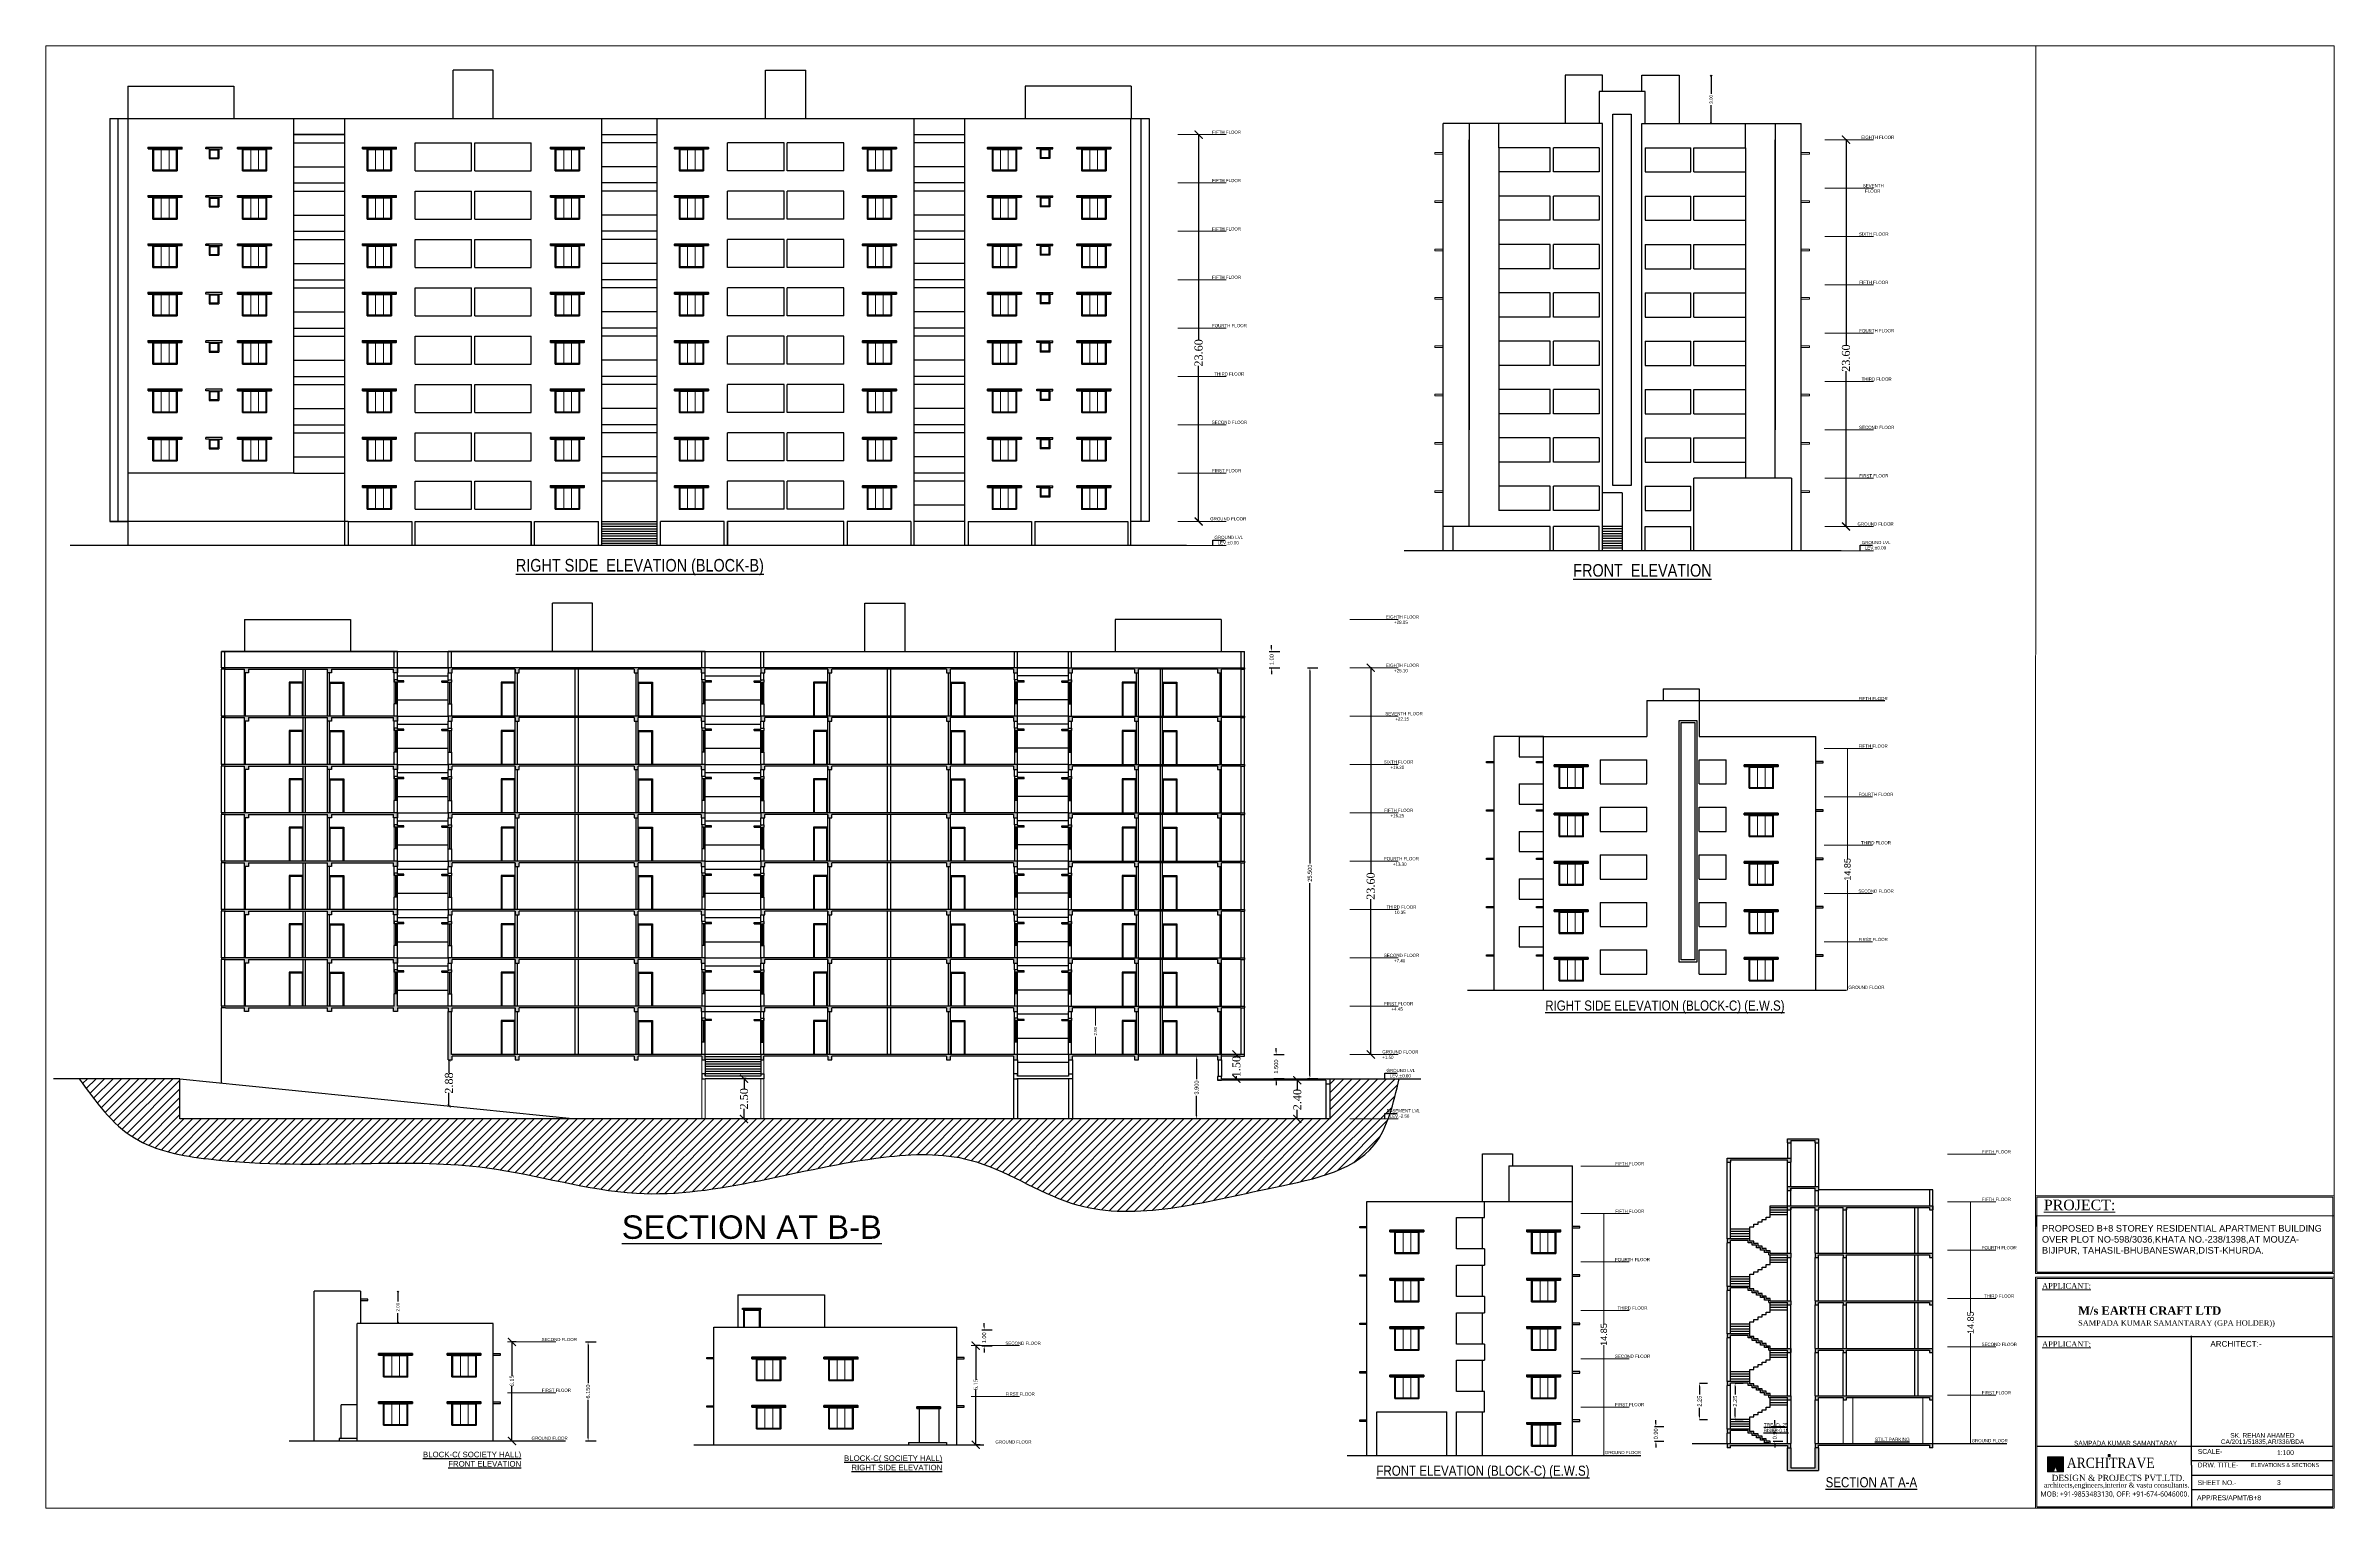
# Model space of a CAD drawing. Header units: metres. Extents: x 0 to 63445, y 32357 to 32804.
# Drawn here: x 63302.5 to 63444.5, y 32713.7 to 32804.5 of the extents above; entities that cross this region are included whole.
import ezdxf

# ---------------------------------------------------------------- set-up
doc = ezdxf.new("R2010")
doc.units = ezdxf.units.M
doc.header["$MEASUREMENT"] = 0
doc.header["$PDMODE"] = 34
doc.header["$PDSIZE"] = -10
for name, pattern in [('ACAD_ISO03W100', [30, 12, -18]), ('CONTINULUS', [0]), ('DASHED', [0.75, 0.5, -0.25])]:
    doc.linetypes.add(name, pattern=pattern)
doc.layers.get('0').update_dxf_attribs({"lineweight": 25})
for name, color, linetype, lineweight in [('ar-ic', 65, 'ACAD_ISO03W100', 20), ('ar-wall', 7, 'Continuous', 35), ('ar-win out', 5, 'Continuous', 9), ('BLK_1_FLR_-1_BLDG_FOOTPRINT', 1, 'DASHED', 9), ('BLK_1_PARAPET_HT', 7, 'Continuous', 0), ('BLK_1_STAIR_HEADROOM', 7, 'Continuous', 0), ('BLK_3_PARAPET_HT', 7, 'Continuous', 0), ('BLK_3_STAIR_HEADROOM', 7, 'Continuous', 0), ('COLUMN', 1, 'Continuous', 30), ('DIM', 56, 'Continuous', 20), ('elev', 252, 'Continuous', 20), ('ELEVATION', 142, 'Continuous', 9), ('PASSAGE', 7, 'Continuous', 20), ('s-thin', 2, 'Continuous', 13), ('section', 147, 'Continuous', 30), ('site', 15, 'Continuous', 50), ('TEXT-2', 65, 'Continuous', 18), ('wall', 7, 'Continuous', 30), ('window', 154, 'Continuous', 9)]:
    doc.layers.add(name, color=color, linetype=linetype, lineweight=lineweight)
doc.layers.add('ar-text', color=33, linetype='Continuous')
doc.layers.add('text', color=65, linetype='Continuous')
for name, color, linetype, plot in [('BLK_1_HT_OF_BLDG', 5, 'Continuous', False), ('BLK_1_MUMTY_HT', 7, 'Continuous', False), ('BLK_3_HT_OF_BLDG', 5, 'Continuous', False), ('BLK_3_MUMTY_HT', 7, 'Continuous', False)]:
    doc.layers.add(name, color=color, linetype=linetype, plot=plot)
doc.styles.add('ananya', font='ARIALN.TTF')
doc.styles.add('Arial', font='arial.ttf', dxfattribs={"height": 0.2})
doc.styles.add('PreDCRFont', font='arial.ttf', dxfattribs={"height": 0.25})
doc.styles.add('roman', font='romans.shx', dxfattribs={"width": 0.8})
doc.styles.add('Schedule', font='arial.ttf')
doc.styles.get("Standard").update_dxf_attribs({"font": 'arial.ttf', "height": 0.4})
doc.styles.add('style1', font='verdana.ttf', dxfattribs={"height": 8})
doc.styles.add('style2', font='arial.ttf', dxfattribs={"height": 0.25})
doc.styles.add('TNR', font='times.ttf', dxfattribs={"height": 0.5})
doc.dimstyles.new('ARCHANA', dxfattribs={"dimscale": 0, "dimtxt": 0.5, "dimasz": 0.5, "dimexe": 0, "dimexo": 0, "dimgap": 0, "dimtad": 0, "dimzin": 0, "dimdsep": 46, "dimtxsty": 'TNR', "dimblk": 'ARCHTICK', "dimcen": 0.09, "dimclrd": 36, "dimclre": 36, "dimclrt": 7, "dimadec": 0, "dimazin": 0, "dimtfac": 1, "dimtofl": 0, "dimtmove": 0, "dimatfit": 3, "dimldrblk": 'ARCHTICK', "dimfxl": 1, "dimfrac": 2, "dimtolj": 1, "dimtzin": 0, "dimlwd": -1, "dimlwe": -1, "dimarcsym": 0})
doc.dimstyles.new('Copy of Standard2', dxfattribs={"dimtxt": 0.25, "dimasz": 0.2, "dimexe": 0.5, "dimexo": 0.3, "dimgap": 0.09, "dimtad": 0, "dimtoh": 1, "dimzin": 0, "dimdsep": 46, "dimtxsty": 'PreDCRFont', "dimcen": 0.025, "dimdle": 0.1, "dimadec": 0, "dimazin": 0, "dimtfac": 1, "dimtofl": 0, "dimtmove": 2, "dimatfit": 3, "dimfxl": 0.18, "dimtolj": 1, "dimtzin": 0, "dimarcsym": 0})
doc.dimstyles.new('INT DIM', dxfattribs={"dimtxt": 0.3, "dimasz": 0.1, "dimexe": 0.18, "dimexo": 0.0625, "dimgap": 0.09, "dimtad": 0, "dimzin": 0, "dimdsep": 46, "dimtxsty": 'style2', "dimblk": 'OPEN90', "dimcen": 0.09, "dimse1": 1, "dimse2": 1, "dimclrd": 250, "dimclrt": 256, "dimadec": 0, "dimazin": 0, "dimtfac": 1, "dimtofl": 0, "dimtmove": 0, "dimatfit": 3, "dimfxl": 0.18, "dimtolj": 1, "dimtzin": 0, "dimlwd": -1, "dimarcsym": 0})
doc.dimstyles.new('meter', dxfattribs={"dimscale": 0, "dimtxt": 0.175, "dimasz": 0.15, "dimexe": 0.15, "dimexo": 0.15, "dimgap": 0.15, "dimtad": 0, "dimtoh": 1, "dimdec": 3, "dimzin": 1, "dimdsep": 46, "dimtxsty": 'roman', "dimblk": 'ARCHTICK', "dimcen": 0.09, "dimclrd": 256, "dimclre": 256, "dimclrt": 256, "dimadec": 0, "dimazin": 0, "dimtfac": 1, "dimtdec": 3, "dimtofl": 0, "dimtmove": 1, "dimatfit": 0, "dimfxl": 1, "dimtolj": 1, "dimtzin": 0, "dimlwd": -1, "dimlwe": -1, "dimarcsym": 1})

# ---------------------------------------------------------------- blocks, each defined once
blk = doc.blocks.new('_ArchTick')
at = {"color": 0, "linetype": 'ByBlock', "const_width": 0.15}
blk.add_lwpolyline([(-0.5, -0.5), (0.5, 0.5)], dxfattribs=at)
blk = doc.blocks.new('*D304')
at = {"layer": 'Defpoints', "color": 0, "ltscale": 0.5, "transparency": 16777216}
for p in [(63374.06, 32798.96), (63374.11, 32798.96), (63374.11, 32774.96)]:
    blk.add_point(p, dxfattribs=at)
at = {"layer": 'wall', "color": 36, "ltscale": 0.5, "transparency": 16777216}
for p, q in [((63374.11, 32798.96), (63374.06, 32798.96)), ((63374.06, 32798.96), (63374.06, 32786.23)), ((63374.06, 32774.96), (63374.06, 32784.61)), ((63374.11, 32774.96), (63374.06, 32774.96))]:
    blk.add_line(p, q, dxfattribs=at)
at = {"layer": 'wall', "color": 36, "ltscale": 0.5, "transparency": 16777216, "xscale": 0.5, "yscale": 0.5, "zscale": 0.5}
for p, rotation in [((63374.06, 32798.96), 90), ((63374.06, 32774.96), 270)]:
    blk.add_blockref('_ArchTick', p, dxfattribs=dict(at, rotation=rotation))
at = {"layer": 'wall', "color": 7, "ltscale": 0.5, "transparency": 16777216, "insert": (63374.06, 32785.42), "char_height": 0.5, "attachment_point": 5, "rotation": 90, "style": 'TNR'}
blk.add_mtext('\\A1;23.60', dxfattribs=at)
blk = doc.blocks.new('*D305')
at = {"layer": 'Defpoints', "color": 0, "ltscale": 0.5, "transparency": 16777216}
for p in [(63414.23, 32798.65), (63414.28, 32798.65), (63414.28, 32774.65)]:
    blk.add_point(p, dxfattribs=at)
at = {"layer": 'wall', "color": 36, "ltscale": 0.5, "transparency": 16777216}
for p, q in [((63414.28, 32798.65), (63414.23, 32798.65)), ((63414.23, 32798.65), (63414.23, 32785.91)), ((63414.23, 32774.65), (63414.23, 32784.29)), ((63414.28, 32774.65), (63414.23, 32774.65))]:
    blk.add_line(p, q, dxfattribs=at)
at = {"layer": 'wall', "color": 36, "ltscale": 0.5, "transparency": 16777216, "xscale": 0.5, "yscale": 0.5, "zscale": 0.5}
for p, rotation in [((63414.23, 32798.65), 90), ((63414.23, 32774.65), 270)]:
    blk.add_blockref('_ArchTick', p, dxfattribs=dict(at, rotation=rotation))
at = {"layer": 'wall', "color": 7, "ltscale": 0.5, "transparency": 16777216, "insert": (63414.23, 32785.1), "char_height": 0.5, "attachment_point": 5, "rotation": 90, "style": 'TNR'}
blk.add_mtext('\\A1;23.60', dxfattribs=at)
blk = doc.blocks.new('A$C0B513BB3')
at = {"layer": 'DIM', "linetype": 'Continuous', "ltscale": 4}
for points in [[(8.52, 8.06), (9.14, 6.3), (10.43, 6.3), (8.52, 10.94), (6.5, 6.3), (7.9, 6.3)], [(25.48, 11.12), (25.48, 11.68), (24.8, 11.68), (24.8, 11.12)]]:
    blk.add_hatch(color=256, dxfattribs=at).paths.add_polyline_path(points)
at = {"layer": 'elev', "linetype": 'Continuous', "ltscale": 4}
h = blk.add_hatch(dxfattribs=at)
h.set_pattern_fill('ANSI31', color=256, scale=2.203152, angle=315, style=0)
h.set_pattern_definition([(0, (-1084157.21118, 953609.95078), (0, 0.275393986563), [])])
h.paths.add_polyline_path([(10.96, 10.98), (6.02, 10.98), (6.02, 6.3), (6.5, 6.3), (8.52, 10.94), (10.43, 6.3), (10.96, 6.3)])
at = {"layer": 'DIM', "linetype": 'Continuous', "ltscale": 4}
for p, q in [((6.5, 6.3), (8.52, 10.94)), ((7.9, 6.3), (8.52, 8.06)), ((8.52, 10.94), (10.43, 6.3)), ((9.14, 6.3), (8.52, 8.06))]:
    blk.add_line(p, q, dxfattribs=at)
for points in [[(6.02, 10.98), (10.96, 10.98), (10.96, 6.3), (6.02, 6.3)], [(24.8, 11.68), (25.48, 11.68), (25.48, 11.12), (24.8, 11.12)]]:
    blk.add_lwpolyline(points, close=True, dxfattribs=at)
at = {"layer": 'DIM', "linetype": 'Continuous', "ltscale": 4, "insert": (4.95, 3), "char_height": 2.6438, "width": 50.5651, "attachment_point": 1, "style": 'style1'}
blk.add_mtext('{\\fTimes New Roman|b0|i0|c0|p18;\\H0.57143x;architects,engineers,interior & vastu consultants.}', dxfattribs=at)
at = {"layer": 'wall', "ltscale": 20, "attachment_point": 1}
for s, insert, char_height, width in [('{\\fGabriola|b0|i0|c0|p82;\\H1.071x;    \\fGaramond|b0|i0|c0|p18;ARCHITRAVE\\H0.8667x; \\fTimes New Roman|b0|i0|c0|p18;\\P\\H0.6923x;DESIGN & PROJECTS PVT.LTD.}', (7.32, 10.72), 2.96104, 71.448), ('{\\fTrebuchet MS|b0|i0|c0|p34;MOB: +91-9853483130, OFF: +91-674-6046000.}', (3.85, 0.29), 1.5837, 99.5573)]:
    blk.add_mtext(s, dxfattribs=dict(at, insert=insert, char_height=char_height, width=width))
blk = doc.blocks.new('*D306')
at = {"layer": 'Defpoints', "color": 0, "ltscale": 0.5, "transparency": 16777216}
for p in [(63021.16, 32904.18), (63021.16, 32901.78), (63021.16, 32901.78)]:
    blk.add_point(p, dxfattribs=at)
at = {"layer": 'wall', "color": 36, "ltscale": 0.5, "transparency": 16777216}
for p, q in [((63021.16, 32904.18), (63021.16, 32903.6)), ((63021.16, 32901.78), (63021.16, 32902.35))]:
    blk.add_line(p, q, dxfattribs=at)
at = {"layer": 'wall', "color": 36, "ltscale": 0.5, "transparency": 16777216, "xscale": 0.5, "yscale": 0.5, "zscale": 0.5}
for p, rotation in [((63021.16, 32904.18), 90), ((63021.16, 32901.78), 270)]:
    blk.add_blockref('_ArchTick', p, dxfattribs=dict(at, rotation=rotation))
at = {"layer": 'wall', "color": 7, "ltscale": 0.5, "transparency": 16777216, "insert": (63021.16, 32902.98), "char_height": 0.5, "attachment_point": 5, "rotation": 90, "style": 'TNR'}
blk.add_mtext('\\A1;2.40', dxfattribs=at)
blk = doc.blocks.new('*D307')
at = {"layer": 'Defpoints', "color": 0, "ltscale": 0.5, "transparency": 16777216}
for p in [(63017.4, 32905.78), (63017.38, 32904.28), (63017.4, 32904.28)]:
    blk.add_point(p, dxfattribs=at)
at = {"layer": 'wall', "color": 36, "ltscale": 0.5, "transparency": 16777216}
for p, q in [((63017.4, 32905.78), (63017.38, 32905.78)), ((63017.38, 32905.78), (63017.38, 32905.62)), ((63017.38, 32904.28), (63017.38, 32904.44)), ((63017.4, 32904.28), (63017.38, 32904.28))]:
    blk.add_line(p, q, dxfattribs=at)
at = {"layer": 'wall', "color": 36, "ltscale": 0.5, "transparency": 16777216, "xscale": 0.5, "yscale": 0.5, "zscale": 0.5}
for p, rotation in [((63017.38, 32905.78), 90), ((63017.38, 32904.28), 270)]:
    blk.add_blockref('_ArchTick', p, dxfattribs=dict(at, rotation=rotation))
at = {"layer": 'wall', "color": 7, "ltscale": 0.5, "transparency": 16777216, "insert": (63017.38, 32905.03), "char_height": 0.5, "attachment_point": 5, "rotation": 90, "style": 'TNR'}
blk.add_mtext('\\A1;1.50', dxfattribs=at)
blk = doc.blocks.new('*D308')
at = {"layer": 'Defpoints', "color": 0, "ltscale": 0.5, "transparency": 16777216}
for p in [(62968.47, 32905.45), (62968.52, 32902.57), (62968.62, 32902.57)]:
    blk.add_point(p, dxfattribs=at)
at = {"layer": 'wall', "color": 36, "ltscale": 0.5, "transparency": 16777216}
for p, q in [((62968.47, 32905.45), (62968.52, 32905.45)), ((62968.52, 32905.45), (62968.52, 32904.63)), ((62968.52, 32902.57), (62968.52, 32903.4)), ((62968.62, 32902.57), (62968.52, 32902.57))]:
    blk.add_line(p, q, dxfattribs=at)
at = {"layer": 'wall', "color": 36, "ltscale": 0.5, "transparency": 16777216, "xscale": 0.2, "yscale": 0.2, "zscale": 0.2}
for p, rotation in [((62968.52, 32905.45), 90), ((62968.52, 32902.57), 270)]:
    blk.add_blockref('_ArchTick', p, dxfattribs=dict(at, rotation=rotation))
at = {"layer": 'wall', "color": 7, "ltscale": 0.5, "transparency": 16777216, "insert": (62968.52, 32904.01), "char_height": 0.5, "attachment_point": 5, "rotation": 90, "style": 'TNR'}
blk.add_mtext('\\A1;2.88', dxfattribs=at)
blk = doc.blocks.new('*D309')
at = {"layer": 'Defpoints', "color": 0, "ltscale": 0.5, "transparency": 16777216}
for p in [(62986.96, 32904.28), (62986.83, 32901.78), (62986.96, 32901.78)]:
    blk.add_point(p, dxfattribs=at)
at = {"layer": 'wall', "color": 36, "ltscale": 0.5, "transparency": 16777216}
for p, q in [((62986.96, 32904.28), (62986.83, 32904.28)), ((62986.83, 32904.28), (62986.83, 32903.65)), ((62986.83, 32901.78), (62986.83, 32902.4)), ((62986.96, 32901.78), (62986.83, 32901.78))]:
    blk.add_line(p, q, dxfattribs=at)
at = {"layer": 'wall', "color": 36, "ltscale": 0.5, "transparency": 16777216, "xscale": 0.5, "yscale": 0.5, "zscale": 0.5}
for p, rotation in [((62986.83, 32904.28), 90), ((62986.83, 32901.78), 270)]:
    blk.add_blockref('_ArchTick', p, dxfattribs=dict(at, rotation=rotation))
at = {"layer": 'wall', "color": 7, "ltscale": 0.5, "transparency": 16777216, "insert": (62986.83, 32903.03), "char_height": 0.5, "attachment_point": 5, "rotation": 90, "style": 'TNR'}
blk.add_mtext('\\A1;2.50', dxfattribs=at)
blk = doc.blocks.new('*D310')
at = {"layer": 'Defpoints', "color": 0, "ltscale": 0.5, "transparency": 16777216}
for p in [(63025.72, 32929.78), (63025.77, 32929.78), (63025.77, 32905.78)]:
    blk.add_point(p, dxfattribs=at)
at = {"layer": 'wall', "color": 36, "ltscale": 0.5, "transparency": 16777216}
for p, q in [((63025.77, 32929.78), (63025.72, 32929.78)), ((63025.72, 32929.78), (63025.72, 32917.04)), ((63025.72, 32905.78), (63025.72, 32915.42)), ((63025.77, 32905.78), (63025.72, 32905.78))]:
    blk.add_line(p, q, dxfattribs=at)
at = {"layer": 'wall', "color": 36, "ltscale": 0.5, "transparency": 16777216, "xscale": 0.5, "yscale": 0.5, "zscale": 0.5}
for p, rotation in [((63025.72, 32929.78), 90), ((63025.72, 32905.78), 270)]:
    blk.add_blockref('_ArchTick', p, dxfattribs=dict(at, rotation=rotation))
at = {"layer": 'wall', "color": 7, "ltscale": 0.5, "transparency": 16777216, "insert": (63025.72, 32916.23), "char_height": 0.5, "attachment_point": 5, "rotation": 90, "style": 'TNR'}
blk.add_mtext('\\A1;23.60', dxfattribs=at)
blk = doc.blocks.new('*D312')
at = {"layer": 'Defpoints', "color": 0, "linetype": 'ACAD_ISO03W100', "ltscale": 0.25, "transparency": 16777216}
for p in [(63299.42, 32606.43), (63298.25, 32591.43), (63298.64, 32591.43)]:
    blk.add_point(p, dxfattribs=at)
at = {"layer": 's-thin', "color": 36, "ltscale": 0.25, "transparency": 16777216}
for p, q in [((63298.64, 32606.43), (63298.64, 32599.59)), ((63298.64, 32591.43), (63298.64, 32598.27))]:
    blk.add_line(p, q, dxfattribs=at)
at = {"layer": 's-thin', "color": 36, "linetype": 'ACAD_ISO03W100', "ltscale": 0.25, "transparency": 16777216, "xscale": 0.05, "yscale": 0.05, "zscale": 0.05}
for p, rotation in [((63298.64, 32606.43), 90), ((63298.64, 32591.43), 270)]:
    blk.add_blockref('_ArchTick', p, dxfattribs=dict(at, rotation=rotation))
at = {"layer": 's-thin', "color": 7, "linetype": 'ACAD_ISO03W100', "ltscale": 0.25, "transparency": 16777216, "insert": (63298.64, 32598.93), "char_height": 0.4, "attachment_point": 5, "rotation": 90}
blk.add_mtext('\\A1;14.85', dxfattribs=at)
blk = doc.blocks.new('*D314')
at = {"layer": 'Defpoints', "color": 0, "linetype": 'ACAD_ISO03W100', "ltscale": 0.25, "transparency": 16777216}
for p in [(63330.71, 32606.43), (63329.53, 32591.43), (63329.93, 32591.43)]:
    blk.add_point(p, dxfattribs=at)
at = {"layer": 's-thin', "color": 36, "ltscale": 0.25, "transparency": 16777216}
for p, q in [((63329.93, 32606.43), (63329.93, 32599.59)), ((63329.93, 32591.43), (63329.93, 32598.27))]:
    blk.add_line(p, q, dxfattribs=at)
at = {"layer": 's-thin', "color": 36, "linetype": 'ACAD_ISO03W100', "ltscale": 0.25, "transparency": 16777216, "xscale": 0.05, "yscale": 0.05, "zscale": 0.05}
for p, rotation in [((63329.93, 32606.43), 90), ((63329.93, 32591.43), 270)]:
    blk.add_blockref('_ArchTick', p, dxfattribs=dict(at, rotation=rotation))
at = {"layer": 's-thin', "color": 7, "linetype": 'ACAD_ISO03W100', "ltscale": 0.25, "transparency": 16777216, "insert": (63329.93, 32598.93), "char_height": 0.4, "attachment_point": 5, "rotation": 90}
blk.add_mtext('\\A1;14.85', dxfattribs=at)
blk = doc.blocks.new('*D316')
at = {"layer": 'Defpoints', "color": 0, "linetype": 'ACAD_ISO03W100', "ltscale": 0.25, "transparency": 16777216}
for p in [(63357.48, 32606.43), (63356.3, 32591.43), (63356.7, 32591.43)]:
    blk.add_point(p, dxfattribs=at)
at = {"layer": 's-thin', "color": 36, "ltscale": 0.25, "transparency": 16777216}
for p, q in [((63356.7, 32606.43), (63356.7, 32599.59)), ((63356.7, 32591.43), (63356.7, 32598.27))]:
    blk.add_line(p, q, dxfattribs=at)
at = {"layer": 's-thin', "color": 36, "linetype": 'ACAD_ISO03W100', "ltscale": 0.25, "transparency": 16777216, "xscale": 0.05, "yscale": 0.05, "zscale": 0.05}
for p, rotation in [((63356.7, 32606.43), 90), ((63356.7, 32591.43), 270)]:
    blk.add_blockref('_ArchTick', p, dxfattribs=dict(at, rotation=rotation))
at = {"layer": 's-thin', "color": 7, "linetype": 'ACAD_ISO03W100', "ltscale": 0.25, "transparency": 16777216, "insert": (63356.7, 32598.93), "char_height": 0.4, "attachment_point": 5, "rotation": 90}
blk.add_mtext('\\A1;14.85', dxfattribs=at)
blk = doc.blocks.new('*D318')
at = {"layer": 'Defpoints', "color": 0, "ltscale": 0.5, "transparency": 16777216}
for p in [(63227.94, 32625.97), (63227.67, 32619.82), (63227.94, 32619.82)]:
    blk.add_point(p, dxfattribs=at)
at = {"layer": 'wall', "color": 36, "ltscale": 0.5, "transparency": 16777216}
for p, q in [((63227.94, 32625.97), (63227.67, 32625.97)), ((63227.67, 32625.97), (63227.67, 32623.86)), ((63227.67, 32619.82), (63227.67, 32623.23)), ((63227.94, 32619.82), (63227.67, 32619.82))]:
    blk.add_line(p, q, dxfattribs=at)
at = {"layer": 'wall', "color": 36, "ltscale": 0.5, "transparency": 16777216, "xscale": 0.5, "yscale": 0.5, "zscale": 0.5}
for p, rotation in [((63227.67, 32625.97), 90), ((63227.67, 32619.82), 270)]:
    blk.add_blockref('_ArchTick', p, dxfattribs=dict(at, rotation=rotation))
at = {"layer": 'wall', "color": 7, "ltscale": 0.5, "transparency": 16777216, "insert": (63227.67, 32623.55), "char_height": 0.5, "attachment_point": 5, "rotation": 90, "style": 'TNR'}
blk.add_mtext('\\A1;{\\H0.52x;6.15}', dxfattribs=at)
blk = doc.blocks.new('*D320')
at = {"layer": 'Defpoints', "color": 0, "ltscale": 0.5, "transparency": 16777216}
for p in [(63250.01, 32625.97), (63249.73, 32619.82), (63250.01, 32619.82)]:
    blk.add_point(p, dxfattribs=at)
at = {"layer": 'wall', "color": 36, "ltscale": 0.5, "transparency": 16777216}
for p, q in [((63250.01, 32625.97), (63249.73, 32625.97)), ((63249.73, 32625.97), (63249.73, 32623.86)), ((63249.73, 32619.82), (63249.73, 32623.23)), ((63250.01, 32619.82), (63249.73, 32619.82))]:
    blk.add_line(p, q, dxfattribs=at)
at = {"layer": 'wall', "color": 36, "ltscale": 0.5, "transparency": 16777216, "xscale": 0.5, "yscale": 0.5, "zscale": 0.5}
for p, rotation in [((63249.73, 32625.97), 90), ((63249.73, 32619.82), 270)]:
    blk.add_blockref('_ArchTick', p, dxfattribs=dict(at, rotation=rotation))
at = {"layer": 'wall', "color": 7, "ltscale": 0.5, "transparency": 16777216, "insert": (63249.73, 32623.55), "char_height": 0.5, "attachment_point": 5, "rotation": 90, "style": 'TNR'}
blk.add_mtext('\\A1;{\\H0.52x;6.15}', dxfattribs=at)
blk = doc.blocks.new('_Open90')
at = {"color": 0, "linetype": 'ByBlock', "lineweight": -2}
for p, q in [((0, 0), (-1, 0)), ((-0.5, 0.5), (0, 0)), ((0, 0), (-0.5, -0.5))]:
    blk.add_line(p, q, dxfattribs=at)
blk = doc.blocks.new('*D322')
at = {"layer": 'Defpoints', "color": 0, "linetype": 'CONTINULUS', "ltscale": 0.05, "transparency": 16777216}
for p in [(63367.66, 32744.79), (63367.99, 32744.79), (63367.99, 32741.89)]:
    blk.add_point(p, dxfattribs=at)
at = {"layer": 'PASSAGE', "color": 250, "ltscale": 0.05, "transparency": 16777216}
for p, q in [((63367.66, 32744.69), (63367.66, 32743.69)), ((63367.66, 32741.99), (63367.66, 32742.99))]:
    blk.add_line(p, q, dxfattribs=at)
at = {"layer": 'PASSAGE', "color": 250, "linetype": 'CONTINULUS', "ltscale": 0.05, "transparency": 16777216, "xscale": 0.1, "yscale": 0.1, "zscale": 0.1}
for p, rotation in [((63367.66, 32744.79), 90), ((63367.66, 32741.89), 270)]:
    blk.add_blockref('_Open90', p, dxfattribs=dict(at, rotation=rotation))
at = {"layer": 'PASSAGE', "linetype": 'CONTINULUS', "ltscale": 0.05, "transparency": 16777216, "insert": (63367.66, 32743.34), "char_height": 0.2, "attachment_point": 5, "rotation": 90, "style": 'Arial', "bg_fill": 3, "box_fill_scale": 1.25, "bg_fill_color": 256, "bg_fill_true_color": 13158600, "bg_fill_transparency": 0}
blk.add_mtext('\\A1;2.90', dxfattribs=at)
blk = doc.blocks.new('*D324')
at = {"layer": 'BLK_1_FLR_-1_BLDG_FOOTPRINT', "color": 0, "linetype": 'CONTINULUS', "lineweight": -2, "ltscale": 0.05, "transparency": 16777216}
for p, q in [((63374.08, 32741.79), (63373.43, 32741.79)), ((63373.93, 32741.59), (63373.93, 32740.35)), ((63373.93, 32738.09), (63373.93, 32739.33)), ((63374.08, 32737.89), (63373.43, 32737.89))]:
    blk.add_line(p, q, dxfattribs=at)
at = {"layer": 'BLK_1_FLR_-1_BLDG_FOOTPRINT', "color": 0, "linetype": 'CONTINULUS', "ltscale": 0.05, "transparency": 16777216}
for points in [[(63373.9, 32741.59), (63373.97, 32741.59), (63373.93, 32741.79)], [(63373.9, 32738.09), (63373.97, 32738.09), (63373.93, 32737.89)]]:
    blk.add_solid(points, dxfattribs=at)
at = {"layer": 'Defpoints', "color": 0, "linetype": 'CONTINULUS', "ltscale": 0.05, "transparency": 16777216}
for p in [(63373.93, 32741.79), (63374.46, 32741.79), (63374.46, 32737.89)]:
    blk.add_point(p, dxfattribs=at)
at = {"layer": 'BLK_1_FLR_-1_BLDG_FOOTPRINT', "color": 0, "linetype": 'CONTINULUS', "ltscale": 0.05, "transparency": 16777216, "insert": (63373.93, 32739.84), "char_height": 0.25, "attachment_point": 5, "rotation": 90, "style": 'PreDCRFont'}
blk.add_mtext('\\A1;3.900', dxfattribs=at)
blk = doc.blocks.new('*D325')
at = {"layer": 'BLK_1_HT_OF_BLDG', "color": 0, "linetype": 'CONTINULUS', "lineweight": -2, "ltscale": 0.05, "transparency": 16777216}
for p, q in [((63380.81, 32765.89), (63381.46, 32765.89)), ((63380.96, 32765.69), (63380.96, 32753.75)), ((63380.96, 32740.59), (63380.96, 32752.53)), ((63380.81, 32740.39), (63381.46, 32740.39))]:
    blk.add_line(p, q, dxfattribs=at)
at = {"layer": 'BLK_1_HT_OF_BLDG', "color": 0, "linetype": 'CONTINULUS', "ltscale": 0.05, "transparency": 16777216}
for points in [[(63380.93, 32765.69), (63381, 32765.69), (63380.96, 32765.89)], [(63380.93, 32740.59), (63381, 32740.59), (63380.96, 32740.39)]]:
    blk.add_solid(points, dxfattribs=at)
at = {"layer": 'Defpoints', "color": 0, "linetype": 'CONTINULUS', "ltscale": 0.05, "transparency": 16777216}
for p in [(63375.86, 32765.89), (63380.96, 32765.89), (63379.48, 32740.39)]:
    blk.add_point(p, dxfattribs=at)
at = {"layer": 'BLK_1_HT_OF_BLDG', "color": 0, "linetype": 'CONTINULUS', "ltscale": 0.05, "transparency": 16777216, "insert": (63380.96, 32753.14), "char_height": 0.25, "attachment_point": 5, "rotation": 90, "style": 'PreDCRFont'}
blk.add_mtext('\\A1;25.500', dxfattribs=at)
blk = doc.blocks.new('*D331')
at = {"layer": 'BLK_3_HT_OF_BLDG', "color": 0, "linetype": 'CONTINULUS', "lineweight": -2, "ltscale": 0.05, "transparency": 16777216}
for p, q in [((63336.02, 32724.06), (63336.67, 32724.06)), ((63336.17, 32723.86), (63336.17, 32721.49)), ((63336.17, 32718.11), (63336.17, 32720.47)), ((63336.02, 32717.91), (63336.67, 32717.91))]:
    blk.add_line(p, q, dxfattribs=at)
at = {"layer": 'BLK_3_HT_OF_BLDG', "color": 0, "linetype": 'CONTINULUS', "ltscale": 0.05, "transparency": 16777216}
for points in [[(63336.14, 32723.86), (63336.21, 32723.86), (63336.17, 32724.06)], [(63336.14, 32718.11), (63336.21, 32718.11), (63336.17, 32717.91)]]:
    blk.add_solid(points, dxfattribs=at)
at = {"layer": 'Defpoints', "color": 0, "linetype": 'CONTINULUS', "ltscale": 0.05, "transparency": 16777216}
for p in [(63332.22, 32724.06), (63336.17, 32724.06), (63332.22, 32717.91)]:
    blk.add_point(p, dxfattribs=at)
at = {"layer": 'BLK_3_HT_OF_BLDG', "color": 0, "linetype": 'CONTINULUS', "ltscale": 0.05, "transparency": 16777216, "insert": (63336.17, 32720.98), "char_height": 0.25, "attachment_point": 5, "rotation": 90, "style": 'PreDCRFont'}
blk.add_mtext('\\A1;6.150', dxfattribs=at)
blk = doc.blocks.new('*D333')
at = {"layer": 'BLK_1_PARAPET_HT', "color": 0, "linetype": 'Continuous', "lineweight": -2, "transparency": 16777216}
for p, q in [((63378.44, 32766.89), (63379.09, 32766.89)), ((63378.59, 32767.09), (63378.59, 32767.29)), ((63378.44, 32765.89), (63379.09, 32765.89)), ((63378.59, 32765.69), (63378.59, 32765.49))]:
    blk.add_line(p, q, dxfattribs=at)
at = {"layer": 'BLK_1_PARAPET_HT', "color": 0, "linetype": 'Continuous', "transparency": 16777216}
for points in [[(63378.56, 32767.09), (63378.62, 32767.09), (63378.59, 32766.89)], [(63378.56, 32765.69), (63378.62, 32765.69), (63378.59, 32765.89)]]:
    blk.add_solid(points, dxfattribs=at)
at = {"layer": 'Defpoints', "color": 0, "linetype": 'Continuous', "transparency": 16777216}
for p in [(63376.9, 32766.89), (63378.59, 32766.89), (63376.9, 32765.89)]:
    blk.add_point(p, dxfattribs=at)
at = {"layer": 'BLK_1_PARAPET_HT', "color": 0, "linetype": 'Continuous', "transparency": 16777216, "insert": (63378.59, 32766.39), "char_height": 0.25, "attachment_point": 5, "rotation": 90, "style": 'PreDCRFont'}
blk.add_mtext('\\A1;1.00', dxfattribs=at)
blk = doc.blocks.new('*D334')
at = {"layer": 'BLK_1_FLR_-1_BLDG_FOOTPRINT', "color": 0, "linetype": 'CONTINULUS', "lineweight": -2, "ltscale": 0.05, "transparency": 16777216}
for p, q in [((63378.72, 32741.89), (63379.37, 32741.89)), ((63378.87, 32742.09), (63378.87, 32742.29)), ((63378.72, 32740.39), (63379.37, 32740.39)), ((63378.87, 32740.19), (63378.87, 32739.99))]:
    blk.add_line(p, q, dxfattribs=at)
at = {"layer": 'BLK_1_FLR_-1_BLDG_FOOTPRINT', "color": 0, "linetype": 'CONTINULUS', "ltscale": 0.05, "transparency": 16777216}
for points in [[(63378.83, 32742.09), (63378.9, 32742.09), (63378.87, 32741.89)], [(63378.83, 32740.19), (63378.9, 32740.19), (63378.87, 32740.39)]]:
    blk.add_solid(points, dxfattribs=at)
at = {"layer": 'Defpoints', "color": 0, "linetype": 'CONTINULUS', "ltscale": 0.05, "transparency": 16777216}
for p in [(63376.9, 32741.89), (63376.9, 32740.39), (63378.87, 32740.39)]:
    blk.add_point(p, dxfattribs=at)
at = {"layer": 'BLK_1_FLR_-1_BLDG_FOOTPRINT', "color": 0, "linetype": 'CONTINULUS', "ltscale": 0.05, "transparency": 16777216, "insert": (63378.87, 32741.14), "char_height": 0.25, "attachment_point": 5, "rotation": 90, "style": 'PreDCRFont'}
blk.add_mtext('\\A1;1.500', dxfattribs=at)
blk = doc.blocks.new('*D371')
at = {"layer": 'BLK_1_STAIR_HEADROOM', "color": 0, "linetype": 'Continuous', "lineweight": -2, "transparency": 16777216}
for p, q in [((63407.35, 32721.5), (63407.85, 32721.5)), ((63407.35, 32721.3), (63407.35, 32720.8)), ((63407.35, 32719.45), (63407.35, 32719.96)), ((63407.35, 32719.25), (63407.85, 32719.25))]:
    blk.add_line(p, q, dxfattribs=at)
at = {"layer": 'BLK_1_STAIR_HEADROOM', "color": 0, "linetype": 'Continuous', "transparency": 16777216}
for points in [[(63407.31, 32721.3), (63407.38, 32721.3), (63407.35, 32721.5)], [(63407.31, 32719.45), (63407.38, 32719.45), (63407.35, 32719.25)]]:
    blk.add_solid(points, dxfattribs=at)
at = {"layer": 'Defpoints', "color": 0, "linetype": 'Continuous', "transparency": 16777216}
for p in [(63407.26, 32721.5), (63407.35, 32721.5), (63407.09, 32719.25)]:
    blk.add_point(p, dxfattribs=at)
at = {"layer": 'BLK_1_STAIR_HEADROOM', "color": 0, "linetype": 'Continuous', "transparency": 16777216, "insert": (63407.35, 32720.38), "char_height": 0.25, "attachment_point": 5, "rotation": 90, "style": 'PreDCRFont'}
blk.add_mtext('\\A1;2.25', dxfattribs=at)
blk = doc.blocks.new('*D372')
at = {"layer": 'BLK_1_PARAPET_HT', "color": 0, "linetype": 'Continuous', "lineweight": -2, "transparency": 16777216}
for p, q in [((63409.72, 32718.8), (63410.31, 32718.8)), ((63409.81, 32719), (63409.81, 32719.2)), ((63409.72, 32717.9), (63410.31, 32717.9)), ((63409.81, 32717.7), (63409.81, 32717.5))]:
    blk.add_line(p, q, dxfattribs=at)
at = {"layer": 'BLK_1_PARAPET_HT', "color": 0, "linetype": 'Continuous', "transparency": 16777216}
for points in [[(63409.78, 32719), (63409.85, 32719), (63409.81, 32718.8)], [(63409.78, 32717.7), (63409.85, 32717.7), (63409.81, 32717.9)]]:
    blk.add_solid(points, dxfattribs=at)
at = {"layer": 'Defpoints', "color": 0, "linetype": 'Continuous', "transparency": 16777216}
for p in [(63409.42, 32718.8), (63409.81, 32718.8), (63409.42, 32717.9)]:
    blk.add_point(p, dxfattribs=at)
at = {"layer": 'BLK_1_PARAPET_HT', "color": 0, "linetype": 'Continuous', "transparency": 16777216, "insert": (63409.81, 32718.35), "char_height": 0.25, "attachment_point": 5, "rotation": 90, "style": 'PreDCRFont'}
blk.add_mtext('\\A1;0.90', dxfattribs=at)
blk = doc.blocks.new('*D373')
at = {"layer": 'BLK_3_STAIR_HEADROOM', "color": 0, "linetype": 'Continuous', "lineweight": -2, "transparency": 16777216}
for p, q in [((63405.14, 32721.5), (63405.64, 32721.5)), ((63405.14, 32721.3), (63405.14, 32720.8)), ((63405.14, 32719.45), (63405.14, 32719.96)), ((63405.14, 32719.25), (63405.64, 32719.25))]:
    blk.add_line(p, q, dxfattribs=at)
at = {"layer": 'BLK_3_STAIR_HEADROOM', "color": 0, "linetype": 'Continuous', "transparency": 16777216}
for points in [[(63405.11, 32721.3), (63405.18, 32721.3), (63405.14, 32721.5)], [(63405.11, 32719.45), (63405.18, 32719.45), (63405.14, 32719.25)]]:
    blk.add_solid(points, dxfattribs=at)
at = {"layer": 'Defpoints', "color": 0, "linetype": 'Continuous', "transparency": 16777216}
for p in [(63405.06, 32721.5), (63405.14, 32721.5), (63404.88, 32719.25)]:
    blk.add_point(p, dxfattribs=at)
at = {"layer": 'BLK_3_STAIR_HEADROOM', "color": 0, "linetype": 'Continuous', "transparency": 16777216, "insert": (63405.14, 32720.38), "char_height": 0.25, "attachment_point": 5, "rotation": 90, "style": 'PreDCRFont'}
blk.add_mtext('\\A1;2.25', dxfattribs=at)
blk = doc.blocks.new('*D374')
at = {"layer": 'BLK_3_PARAPET_HT', "color": 0, "linetype": 'Continuous', "lineweight": -2, "transparency": 16777216}
for p, q in [((63402.34, 32718.8), (63402.93, 32718.8)), ((63402.43, 32719), (63402.43, 32719.2)), ((63402.34, 32717.9), (63402.93, 32717.9)), ((63402.43, 32717.7), (63402.43, 32717.5))]:
    blk.add_line(p, q, dxfattribs=at)
at = {"layer": 'BLK_3_PARAPET_HT', "color": 0, "linetype": 'Continuous', "transparency": 16777216}
for points in [[(63402.4, 32719), (63402.47, 32719), (63402.43, 32718.8)], [(63402.4, 32717.7), (63402.47, 32717.7), (63402.43, 32717.9)]]:
    blk.add_solid(points, dxfattribs=at)
at = {"layer": 'Defpoints', "color": 0, "linetype": 'Continuous', "transparency": 16777216}
for p in [(63402.04, 32718.8), (63402.43, 32718.8), (63402.04, 32717.9)]:
    blk.add_point(p, dxfattribs=at)
at = {"layer": 'BLK_3_PARAPET_HT', "color": 0, "linetype": 'Continuous', "transparency": 16777216, "insert": (63402.43, 32718.35), "char_height": 0.25, "attachment_point": 5, "rotation": 90, "style": 'PreDCRFont'}
blk.add_mtext('\\A1;0.90', dxfattribs=at)
blk = doc.blocks.new('*D375')
at = {"layer": 'BLK_3_PARAPET_HT', "color": 0, "linetype": 'Continuous', "lineweight": -2, "transparency": 16777216}
for p, q in [((63360.6, 32724.81), (63361.25, 32724.81)), ((63360.75, 32725.01), (63360.75, 32725.21)), ((63360.6, 32723.81), (63361.25, 32723.81)), ((63360.75, 32723.61), (63360.75, 32723.41))]:
    blk.add_line(p, q, dxfattribs=at)
at = {"layer": 'BLK_3_PARAPET_HT', "color": 0, "linetype": 'Continuous', "transparency": 16777216}
for points in [[(63360.72, 32725.01), (63360.79, 32725.01), (63360.75, 32724.81)], [(63360.72, 32723.61), (63360.79, 32723.61), (63360.75, 32723.81)]]:
    blk.add_solid(points, dxfattribs=at)
at = {"layer": 'Defpoints', "color": 0, "linetype": 'Continuous', "transparency": 16777216}
for p in [(63359.06, 32724.81), (63360.75, 32724.81), (63359.06, 32723.81)]:
    blk.add_point(p, dxfattribs=at)
at = {"layer": 'BLK_3_PARAPET_HT', "color": 0, "linetype": 'Continuous', "transparency": 16777216, "insert": (63360.75, 32724.31), "char_height": 0.25, "attachment_point": 5, "rotation": 90, "style": 'PreDCRFont'}
blk.add_mtext('\\A1;1.00', dxfattribs=at)
blk = doc.blocks.new('*D379')
at = {"layer": 'BLK_1_MUMTY_HT', "color": 250, "ltscale": 0.05, "transparency": 16777216}
for p, q in [((63405.86, 32802.55), (63405.86, 32801.5)), ((63405.86, 32799.75), (63405.86, 32800.8))]:
    blk.add_line(p, q, dxfattribs=at)
at = {"layer": 'Defpoints', "color": 0, "linetype": 'CONTINULUS', "ltscale": 0.05, "transparency": 16777216}
for p in [(63403.87, 32802.65), (63405.86, 32802.65), (63403.17, 32799.65)]:
    blk.add_point(p, dxfattribs=at)
at = {"layer": 'BLK_1_MUMTY_HT', "color": 250, "linetype": 'CONTINULUS', "ltscale": 0.05, "transparency": 16777216, "xscale": 0.1, "yscale": 0.1, "zscale": 0.1}
for p, rotation in [((63405.86, 32802.65), 90), ((63405.86, 32799.65), 270)]:
    blk.add_blockref('_Open90', p, dxfattribs=dict(at, rotation=rotation))
at = {"layer": 'BLK_1_MUMTY_HT', "linetype": 'CONTINULUS', "ltscale": 0.05, "transparency": 16777216, "insert": (63405.86, 32801.15), "char_height": 0.2, "attachment_point": 5, "rotation": 90, "style": 'Arial', "bg_fill": 3, "box_fill_scale": 1.25, "bg_fill_color": 256, "bg_fill_true_color": 13158600, "bg_fill_transparency": 0}
blk.add_mtext('\\A1;3.00', dxfattribs=at)
blk = doc.blocks.new('*D380')
at = {"layer": 'BLK_3_MUMTY_HT', "color": 250, "ltscale": 0.05, "transparency": 16777216}
for p, q in [((63324.37, 32727.11), (63324.37, 32726.56)), ((63324.37, 32725.31), (63324.37, 32725.85))]:
    blk.add_line(p, q, dxfattribs=at)
at = {"layer": 'Defpoints', "color": 0, "linetype": 'CONTINULUS', "ltscale": 0.05, "transparency": 16777216}
for p in [(63322.05, 32727.21), (63330.28, 32725.21)]:
    blk.add_point(p, dxfattribs=at)
at = {"layer": 'BLK_3_MUMTY_HT', "color": 250, "linetype": 'CONTINULUS', "ltscale": 0.05, "transparency": 16777216, "xscale": 0.1, "yscale": 0.1, "zscale": 0.1}
for p, rotation in [((63324.37, 32727.21), 90), ((63324.37, 32725.21), 270)]:
    blk.add_blockref('_Open90', p, dxfattribs=dict(at, rotation=rotation))
at = {"layer": 'BLK_3_MUMTY_HT', "linetype": 'CONTINULUS', "ltscale": 0.05, "transparency": 16777216, "insert": (63324.37, 32726.21), "char_height": 0.2, "attachment_point": 5, "rotation": 90, "style": 'Arial', "bg_fill": 3, "box_fill_scale": 1.25, "bg_fill_color": 256, "bg_fill_true_color": 13158600, "bg_fill_transparency": 0}
blk.add_mtext('\\A1;2.00', dxfattribs=at)
at = {"layer": 'Defpoints', "color": 0, "linetype": 'CONTINULUS', "ltscale": 0.05, "transparency": 16777216}
blk.add_point((63324.37, 32727.21), dxfattribs=at)
blk = doc.blocks.new('A$C1C873BC4')
at = {"layer": 'elev', "ltscale": 0.5}
h = blk.add_hatch(color=256, dxfattribs=at)
h.dxf.hatch_style = 1
h.paths.add_polyline_path([(-68.519, 25.907), (-79.442, 25.907), (-79.442, 25.807), (-79.192, 25.807), (-78.02, 25.807), (-78.02, 25.582), (-77.77, 25.582), (-77.77, 25.807), (-72.864, 25.807), (-72.864, 25.582), (-72.614, 25.582), (-72.614, 25.807), (-68.769, 25.807), (-68.769, 25.582), (-68.519, 25.582)])
h.paths.add_polyline_path([(-68.519, 22.907), (-79.442, 22.907), (-79.442, 22.807), (-79.192, 22.807), (-78.02, 22.807), (-78.02, 22.582), (-77.77, 22.582), (-77.77, 22.807), (-72.864, 22.807), (-72.864, 22.582), (-72.614, 22.582), (-72.614, 22.807), (-68.769, 22.807), (-68.769, 22.582), (-68.519, 22.582)])
h.paths.add_polyline_path([(-68.519, 19.907), (-79.442, 19.907), (-79.442, 19.807), (-79.192, 19.807), (-78.02, 19.807), (-78.02, 19.582), (-77.77, 19.582), (-77.77, 19.807), (-72.864, 19.807), (-72.864, 19.582), (-72.614, 19.582), (-72.614, 19.807), (-68.769, 19.807), (-68.769, 19.582), (-68.519, 19.582)])
h.paths.add_polyline_path([(-68.519, 16.907), (-79.442, 16.907), (-79.442, 16.807), (-79.192, 16.807), (-78.02, 16.807), (-78.02, 16.582), (-77.77, 16.582), (-77.77, 16.807), (-72.864, 16.807), (-72.864, 16.582), (-72.614, 16.582), (-72.614, 16.807), (-68.769, 16.807), (-68.769, 16.582), (-68.519, 16.582)])
h.paths.add_polyline_path([(-68.519, 13.907), (-79.442, 13.907), (-79.442, 13.807), (-79.192, 13.807), (-78.02, 13.807), (-78.02, 13.582), (-77.77, 13.582), (-77.77, 13.807), (-72.864, 13.807), (-72.864, 13.582), (-72.614, 13.582), (-72.614, 13.807), (-68.769, 13.807), (-68.769, 13.582), (-68.519, 13.582)])
h.paths.add_polyline_path([(-68.519, 10.907), (-79.442, 10.907), (-79.442, 10.807), (-79.192, 10.807), (-78.02, 10.807), (-78.02, 10.582), (-77.77, 10.582), (-77.77, 10.807), (-72.864, 10.807), (-72.864, 10.582), (-72.614, 10.582), (-72.614, 10.807), (-68.769, 10.807), (-68.769, 10.582), (-68.519, 10.582)])
h.paths.add_polyline_path([(-68.519, 7.907), (-79.442, 7.907), (-79.442, 7.807), (-79.192, 7.807), (-78.02, 7.807), (-78.02, 7.582), (-77.77, 7.582), (-77.77, 7.807), (-72.864, 7.807), (-72.864, 7.582), (-72.614, 7.582), (-72.614, 7.807), (-68.769, 7.807), (-68.769, 7.582), (-68.519, 7.582)])
h.paths.add_polyline_path([(-49.426, 4.907), (-65.37, 4.907), (-68.519, 4.907), (-68.519, 5.665), (-68.722, 5.665), (-68.722, 4.907), (-79.442, 4.907), (-79.442, 4.807), (-79.192, 4.807), (-78.02, 4.807), (-78.02, 4.582), (-77.77, 4.582), (-77.77, 4.807), (-72.864, 4.807), (-72.864, 4.582), (-72.614, 4.582), (-72.614, 4.807), (-68.769, 4.807), (-68.769, 4.582), (-68.519, 4.582), (-68.519, 4.807), (-65.37, 4.807), (-65.37, 4.582), (-65.12, 4.582), (-65.12, 4.807), (-61.208, 4.807), (-61.208, 4.582), (-60.958, 4.582), (-60.958, 4.807), (-53.838, 4.807), (-53.838, 4.582), (-53.588, 4.582), (-53.588, 4.807), (-49.676, 4.807), (-49.676, 4.582), (-49.426, 4.582)])
h.paths.add_polyline_path([(-60.958, 7.807), (-53.838, 7.807), (-53.838, 7.582), (-53.588, 7.582), (-53.588, 7.807), (-49.676, 7.807), (-49.676, 7.582), (-49.426, 7.582), (-49.426, 7.907), (-65.37, 7.907), (-65.37, 7.582), (-65.12, 7.582), (-65.12, 7.807), (-61.208, 7.807), (-61.208, 7.582), (-60.958, 7.582)])
h.paths.add_polyline_path([(-60.958, 10.807), (-53.838, 10.807), (-53.838, 10.582), (-53.588, 10.582), (-53.588, 10.807), (-49.676, 10.807), (-49.676, 10.582), (-49.426, 10.582), (-49.426, 10.907), (-65.37, 10.907), (-65.37, 10.582), (-65.12, 10.582), (-65.12, 10.807), (-61.208, 10.807), (-61.208, 10.582), (-60.958, 10.582)])
h.paths.add_polyline_path([(-60.958, 13.807), (-53.838, 13.807), (-53.838, 13.582), (-53.588, 13.582), (-53.588, 13.807), (-49.676, 13.807), (-49.676, 13.582), (-49.426, 13.582), (-49.426, 13.907), (-65.37, 13.907), (-65.37, 13.582), (-65.12, 13.582), (-65.12, 13.807), (-61.208, 13.807), (-61.208, 13.582), (-60.958, 13.582)])
h.paths.add_polyline_path([(-60.958, 16.807), (-53.838, 16.807), (-53.838, 16.582), (-53.588, 16.582), (-53.588, 16.807), (-49.676, 16.807), (-49.676, 16.582), (-49.426, 16.582), (-49.426, 16.907), (-65.37, 16.907), (-65.37, 16.582), (-65.12, 16.582), (-65.12, 16.807), (-61.208, 16.807), (-61.208, 16.582), (-60.958, 16.582)])
h.paths.add_polyline_path([(-60.958, 19.807), (-53.838, 19.807), (-53.838, 19.582), (-53.588, 19.582), (-53.588, 19.807), (-49.676, 19.807), (-49.676, 19.582), (-49.426, 19.582), (-49.426, 19.907), (-65.37, 19.907), (-65.37, 19.582), (-65.12, 19.582), (-65.12, 19.807), (-61.208, 19.807), (-61.208, 19.582), (-60.958, 19.582)])
h.paths.add_polyline_path([(-60.958, 22.807), (-53.838, 22.807), (-53.838, 22.582), (-53.588, 22.582), (-53.588, 22.807), (-49.676, 22.807), (-49.676, 22.582), (-49.426, 22.582), (-49.426, 22.907), (-65.37, 22.907), (-65.37, 22.582), (-65.12, 22.582), (-65.12, 22.807), (-61.208, 22.807), (-61.208, 22.582), (-60.958, 22.582)])
h.paths.add_polyline_path([(-60.958, 25.807), (-53.838, 25.807), (-53.838, 25.582), (-53.588, 25.582), (-53.588, 25.807), (-49.676, 25.807), (-49.676, 25.582), (-49.426, 25.582), (-49.426, 25.907), (-65.37, 25.907), (-65.37, 25.582), (-65.12, 25.582), (-65.12, 25.807), (-61.208, 25.807), (-61.208, 25.582), (-60.958, 25.582)])
h.paths.add_polyline_path([(-41.568, 25.807), (-34.448, 25.807), (-34.448, 25.582), (-34.198, 25.582), (-34.198, 25.807), (-30.286, 25.807), (-30.286, 25.582), (-30.036, 25.582), (-30.036, 25.907), (-45.98, 25.907), (-45.98, 25.582), (-45.73, 25.582), (-45.73, 25.807), (-41.818, 25.807), (-41.818, 25.582), (-41.568, 25.582)])
h.paths.add_polyline_path([(-41.568, 22.807), (-34.448, 22.807), (-34.448, 22.582), (-34.198, 22.582), (-34.198, 22.807), (-30.286, 22.807), (-30.286, 22.582), (-30.036, 22.582), (-30.036, 22.907), (-45.98, 22.907), (-45.98, 22.582), (-45.73, 22.582), (-45.73, 22.807), (-41.818, 22.807), (-41.818, 22.582), (-41.568, 22.582)])
h.paths.add_polyline_path([(-41.568, 19.807), (-34.448, 19.807), (-34.448, 19.582), (-34.198, 19.582), (-34.198, 19.807), (-30.286, 19.807), (-30.286, 19.582), (-30.036, 19.582), (-30.036, 19.907), (-45.98, 19.907), (-45.98, 19.582), (-45.73, 19.582), (-45.73, 19.807), (-41.818, 19.807), (-41.818, 19.582), (-41.568, 19.582)])
h.paths.add_polyline_path([(-41.568, 16.807), (-34.448, 16.807), (-34.448, 16.582), (-34.198, 16.582), (-34.198, 16.807), (-30.286, 16.807), (-30.286, 16.582), (-30.036, 16.582), (-30.036, 16.907), (-45.98, 16.907), (-45.98, 16.582), (-45.73, 16.582), (-45.73, 16.807), (-41.818, 16.807), (-41.818, 16.582), (-41.568, 16.582)])
h.paths.add_polyline_path([(-41.568, 13.807), (-34.448, 13.807), (-34.448, 13.582), (-34.198, 13.582), (-34.198, 13.807), (-30.286, 13.807), (-30.286, 13.582), (-30.036, 13.582), (-30.036, 13.907), (-45.98, 13.907), (-45.98, 13.582), (-45.73, 13.582), (-45.73, 13.807), (-41.818, 13.807), (-41.818, 13.582), (-41.568, 13.582)])
h.paths.add_polyline_path([(-41.568, 10.807), (-34.448, 10.807), (-34.448, 10.582), (-34.198, 10.582), (-34.198, 10.807), (-30.286, 10.807), (-30.286, 10.582), (-30.036, 10.582), (-30.036, 10.907), (-45.98, 10.907), (-45.98, 10.582), (-45.73, 10.582), (-45.73, 10.807), (-41.818, 10.807), (-41.818, 10.582), (-41.568, 10.582)])
h.paths.add_polyline_path([(-41.568, 7.807), (-34.448, 7.807), (-34.448, 7.582), (-34.198, 7.582), (-34.198, 7.807), (-30.286, 7.807), (-30.286, 7.582), (-30.036, 7.582), (-30.036, 7.907), (-45.98, 7.907), (-45.98, 7.582), (-45.73, 7.582), (-45.73, 7.807), (-41.818, 7.807), (-41.818, 7.582), (-41.568, 7.582)])
h.paths.add_polyline_path([(-41.568, 4.807), (-34.448, 4.807), (-34.448, 4.582), (-34.198, 4.582), (-34.198, 4.807), (-30.286, 4.807), (-30.286, 4.582), (-30.036, 4.582), (-30.036, 4.907), (-45.98, 4.907), (-45.98, 4.582), (-45.73, 4.582), (-45.73, 4.807), (-41.818, 4.807), (-41.818, 4.582), (-41.568, 4.582)])
h.paths.add_polyline_path([(-15.964, 4.907), (-26.888, 4.907), (-26.888, 4.582), (-26.638, 4.582), (-26.638, 4.807), (-22.792, 4.807), (-22.792, 4.582), (-22.542, 4.582), (-22.542, 4.807), (-17.636, 4.807), (-17.636, 4.582), (-17.386, 4.582), (-17.386, 4.807), (-16.214, 4.807), (-15.964, 4.807)])
h.paths.add_polyline_path([(-22.542, 1.907), (-26.888, 1.907), (-26.888, 1.582), (-26.638, 1.582), (-26.638, 1.807), (-22.792, 1.807), (-22.792, 1.582), (-22.542, 1.582), (-22.542, 1.807)])
h.paths.add_polyline_path([(-34.198, 1.807), (-30.286, 1.807), (-30.286, 1.582), (-30.036, 1.582), (-30.036, 1.907), (-45.98, 1.907), (-45.98, 1.582), (-45.777, 1.582), (-45.777, 1.807), (-41.818, 1.807), (-41.818, 1.582), (-41.568, 1.582), (-41.568, 1.807), (-34.448, 1.807), (-34.448, 1.582), (-34.198, 1.582)])
h.paths.add_polyline_path([(-17.386, 1.807), (-17.386, 1.907), (-22.542, 1.907), (-22.542, 1.807), (-17.636, 1.807), (-17.636, 1.582), (-17.386, 1.582)])
h.paths.add_polyline_path([(-17.386, 7.807), (-16.214, 7.807), (-15.964, 7.807), (-15.964, 7.907), (-26.888, 7.907), (-26.888, 7.582), (-26.638, 7.582), (-26.638, 7.807), (-22.792, 7.807), (-22.792, 7.582), (-22.542, 7.582), (-22.542, 7.807), (-17.636, 7.807), (-17.636, 7.582), (-17.386, 7.582)])
h.paths.add_polyline_path([(-22.542, 10.807), (-17.636, 10.807), (-17.636, 10.582), (-17.386, 10.582), (-17.386, 10.807), (-16.214, 10.807), (-15.964, 10.807), (-15.964, 10.907), (-26.888, 10.907), (-26.888, 10.582), (-26.638, 10.582), (-26.638, 10.807), (-22.792, 10.807), (-22.792, 10.582), (-22.542, 10.582)])
h.paths.add_polyline_path([(-22.542, 13.807), (-17.636, 13.807), (-17.636, 13.582), (-17.386, 13.582), (-17.386, 13.807), (-16.214, 13.807), (-15.964, 13.807), (-15.964, 13.907), (-26.888, 13.907), (-26.888, 13.582), (-26.638, 13.582), (-26.638, 13.807), (-22.792, 13.807), (-22.792, 13.582), (-22.542, 13.582)])
h.paths.add_polyline_path([(-22.542, 19.807), (-17.636, 19.807), (-17.636, 19.582), (-17.386, 19.582), (-17.386, 19.807), (-16.214, 19.807), (-15.964, 19.807), (-15.964, 19.907), (-26.888, 19.907), (-26.888, 19.582), (-26.638, 19.582), (-26.638, 19.807), (-22.792, 19.807), (-22.792, 19.582), (-22.542, 19.582)])
h.paths.add_polyline_path([(-22.542, 16.807), (-17.636, 16.807), (-17.636, 16.582), (-17.386, 16.582), (-17.386, 16.807), (-16.214, 16.807), (-15.964, 16.807), (-15.964, 16.907), (-26.888, 16.907), (-26.888, 16.582), (-26.638, 16.582), (-26.638, 16.807), (-22.792, 16.807), (-22.792, 16.582), (-22.542, 16.582)])
h.paths.add_polyline_path([(-22.542, 22.807), (-17.636, 22.807), (-17.636, 22.582), (-17.386, 22.582), (-17.386, 22.807), (-16.214, 22.807), (-15.964, 22.807), (-15.964, 22.907), (-26.888, 22.907), (-26.888, 22.582), (-26.638, 22.582), (-26.638, 22.807), (-22.792, 22.807), (-22.792, 22.582), (-22.542, 22.582)])
h.paths.add_polyline_path([(-22.542, 25.807), (-17.636, 25.807), (-17.636, 25.582), (-17.386, 25.582), (-17.386, 25.807), (-16.214, 25.807), (-15.964, 25.807), (-15.964, 25.907), (-26.888, 25.907), (-26.888, 25.582), (-26.638, 25.582), (-26.638, 25.807), (-22.792, 25.807), (-22.792, 25.582), (-22.542, 25.582)])
h.paths.add_polyline_path([(-60.958, 1.807), (-53.838, 1.807), (-53.838, 1.582), (-53.588, 1.582), (-53.588, 1.807), (-49.629, 1.807), (-49.629, 1.582), (-49.426, 1.582), (-49.426, 1.907), (-65.167, 1.907), (-65.167, 4.582), (-65.369, 4.582), (-65.369, 1.582), (-65.12, 1.582), (-65.12, 1.807), (-61.208, 1.807), (-61.208, 1.582), (-60.958, 1.582)])
h = blk.add_hatch(dxfattribs=at)
h.set_pattern_fill('ANSI31', color=256, scale=3)
h.set_pattern_definition([(45, (-63033.84248, -32903.87212), (-0.265165043, 0.265165043), [])])
edge = h.paths.add_edge_path()
edge.add_spline(control_points=[(-88.274, 0.407), (-87.254, -1.007), (-85.264, -3.764), (-78.38, -5.02), (-71.148, -4.834), (-62.195, -4.786), (-51.686, -8.144), (-41.843, -4.435), (-32.384, -4.105), (-25.259, -9.15), (-16.565, -6.669), (-7.651, -5.164), (-6.713, -1.115), (-6.36, 0.407)], knot_values=[0, 0, 0, 0, 5.0307976, 9.8093744, 19.9003271, 27.1107058, 36.5076928, 52.0045068, 57.3557327, 64.1962335, 76.3038723, 83.5757055, 87.9541192, 87.9541192, 87.9541192, 87.9541192], degree=3, periodic=0)
edge.add_line((-6.36, 0.407), (-9.427, 0.407))
edge.add_line((-9.427, 0.407), (-10.653, 0.407))
edge.add_line((-10.653, 0.407), (-10.653, 0.082))
edge.add_line((-10.653, 0.082), (-10.653, -2.093))
edge.add_line((-10.653, -2.093), (-82.024, -2.093))
edge.add_line((-82.024, -2.093), (-82.024, 0.407))
edge.add_line((-82.024, 0.407), (-88.274, 0.407))
h.paths.add_polyline_path([(-7.213, -2.13), (-5.381, -2.13), (-5.381, -1.379), (-7.213, -1.379)], flags=9)
at = {"layer": 'COLUMN', "ltscale": 3}
for p, q in [((-68.52, 25.159), (-68.722, 25.159)), ((-68.722, 25.159), (-68.722, 25.015)), ((-68.12, 25.015), (-68.722, 25.015)), ((-68.52, 25.159), (-68.52, 25.089)), ((-68.12, 25.089), (-68.52, 25.089)), ((-68.12, 25.015), (-68.12, 25.089)), ((-65.769, 25.015), (-65.769, 25.089)), ((-65.769, 25.089), (-65.369, 25.089)), ((-65.769, 25.015), (-65.167, 25.015)), ((-65.369, 25.159), (-65.167, 25.159)), ((-65.369, 25.159), (-65.369, 25.089)), ((-65.167, 25.159), (-65.167, 25.015)), ((-49.427, 25.159), (-49.629, 25.159)), ((-49.629, 25.159), (-49.629, 25.015)), ((-49.027, 25.015), (-49.629, 25.015)), ((-49.427, 25.159), (-49.427, 25.089)), ((-49.027, 25.089), (-49.427, 25.089)), ((-49.027, 25.015), (-49.027, 25.089)), ((-46.379, 25.015), (-46.379, 25.089)), ((-46.379, 25.089), (-45.979, 25.089)), ((-46.379, 25.015), (-45.777, 25.015)), ((-45.979, 25.159), (-45.777, 25.159)), ((-45.979, 25.159), (-45.979, 25.089)), ((-45.777, 25.159), (-45.777, 25.015)), ((-30.037, 25.159), (-30.239, 25.159)), ((-30.239, 25.159), (-30.239, 25.015)), ((-29.638, 25.015), (-30.239, 25.015)), ((-30.037, 25.159), (-30.037, 25.089)), ((-29.638, 25.089), (-30.037, 25.089)), ((-29.638, 25.015), (-29.638, 25.089)), ((-27.286, 25.015), (-27.286, 25.089)), ((-27.286, 25.089), (-26.886, 25.089)), ((-27.286, 25.015), (-26.684, 25.015)), ((-26.886, 25.159), (-26.684, 25.159)), ((-26.886, 25.159), (-26.886, 25.089)), ((-26.684, 25.159), (-26.684, 25.015)), ((-68.52, 22.159), (-68.722, 22.159)), ((-68.722, 22.159), (-68.722, 22.015)), ((-68.12, 22.015), (-68.722, 22.015)), ((-68.52, 22.159), (-68.52, 22.089)), ((-68.12, 22.089), (-68.52, 22.089)), ((-68.12, 22.015), (-68.12, 22.089)), ((-65.769, 22.015), (-65.769, 22.089)), ((-65.769, 22.089), (-65.369, 22.089)), ((-65.769, 22.015), (-65.167, 22.015)), ((-65.369, 22.159), (-65.167, 22.159)), ((-65.369, 22.159), (-65.369, 22.089)), ((-65.167, 22.159), (-65.167, 22.015)), ((-49.427, 22.159), (-49.629, 22.159)), ((-49.629, 22.159), (-49.629, 22.015)), ((-49.027, 22.015), (-49.629, 22.015)), ((-49.427, 22.159), (-49.427, 22.089)), ((-49.027, 22.089), (-49.427, 22.089)), ((-49.027, 22.015), (-49.027, 22.089)), ((-46.379, 22.015), (-46.379, 22.089)), ((-46.379, 22.089), (-45.979, 22.089)), ((-46.379, 22.015), (-45.777, 22.015)), ((-45.979, 22.159), (-45.777, 22.159)), ((-45.979, 22.159), (-45.979, 22.089)), ((-45.777, 22.159), (-45.777, 22.015)), ((-30.037, 22.159), (-30.239, 22.159)), ((-30.239, 22.159), (-30.239, 22.015)), ((-29.638, 22.015), (-30.239, 22.015)), ((-30.037, 22.159), (-30.037, 22.089)), ((-29.638, 22.089), (-30.037, 22.089)), ((-29.638, 22.015), (-29.638, 22.089)), ((-27.286, 22.015), (-27.286, 22.089)), ((-27.286, 22.089), (-26.886, 22.089)), ((-27.286, 22.015), (-26.684, 22.015)), ((-26.886, 22.159), (-26.684, 22.159)), ((-26.886, 22.159), (-26.886, 22.089)), ((-26.684, 22.159), (-26.684, 22.015)), ((-68.52, 19.159), (-68.722, 19.159)), ((-68.722, 19.159), (-68.722, 19.015)), ((-68.12, 19.015), (-68.722, 19.015)), ((-68.52, 19.159), (-68.52, 19.089)), ((-68.12, 19.089), (-68.52, 19.089)), ((-68.12, 19.015), (-68.12, 19.089)), ((-65.769, 19.015), (-65.769, 19.089)), ((-65.769, 19.089), (-65.369, 19.089)), ((-65.769, 19.015), (-65.167, 19.015)), ((-65.369, 19.159), (-65.167, 19.159)), ((-65.369, 19.159), (-65.369, 19.089)), ((-65.167, 19.159), (-65.167, 19.015)), ((-49.427, 19.159), (-49.629, 19.159)), ((-49.629, 19.159), (-49.629, 19.015)), ((-49.027, 19.015), (-49.629, 19.015)), ((-49.427, 19.159), (-49.427, 19.089)), ((-49.027, 19.089), (-49.427, 19.089)), ((-49.027, 19.015), (-49.027, 19.089)), ((-46.379, 19.015), (-46.379, 19.089)), ((-46.379, 19.089), (-45.979, 19.089)), ((-46.379, 19.015), (-45.777, 19.015)), ((-45.979, 19.159), (-45.777, 19.159)), ((-45.979, 19.159), (-45.979, 19.089)), ((-45.777, 19.159), (-45.777, 19.015)), ((-30.037, 19.159), (-30.239, 19.159)), ((-30.239, 19.159), (-30.239, 19.015)), ((-29.638, 19.015), (-30.239, 19.015)), ((-30.037, 19.159), (-30.037, 19.089)), ((-29.638, 19.089), (-30.037, 19.089)), ((-29.638, 19.015), (-29.638, 19.089)), ((-27.286, 19.015), (-27.286, 19.089)), ((-27.286, 19.089), (-26.886, 19.089)), ((-27.286, 19.015), (-26.684, 19.015)), ((-26.886, 19.159), (-26.684, 19.159)), ((-26.886, 19.159), (-26.886, 19.089)), ((-26.684, 19.159), (-26.684, 19.015)), ((-68.52, 16.159), (-68.722, 16.159)), ((-68.722, 16.159), (-68.722, 16.015)), ((-68.12, 16.015), (-68.722, 16.015)), ((-68.52, 16.159), (-68.52, 16.089)), ((-68.12, 16.089), (-68.52, 16.089)), ((-68.12, 16.015), (-68.12, 16.089)), ((-65.769, 16.015), (-65.769, 16.089)), ((-65.769, 16.089), (-65.369, 16.089)), ((-65.769, 16.015), (-65.167, 16.015)), ((-65.369, 16.159), (-65.167, 16.159)), ((-65.369, 16.159), (-65.369, 16.089)), ((-65.167, 16.159), (-65.167, 16.015)), ((-49.427, 16.159), (-49.629, 16.159)), ((-49.629, 16.159), (-49.629, 16.015)), ((-49.027, 16.015), (-49.629, 16.015)), ((-49.427, 16.159), (-49.427, 16.089)), ((-49.027, 16.089), (-49.427, 16.089)), ((-49.027, 16.015), (-49.027, 16.089)), ((-46.379, 16.015), (-46.379, 16.089)), ((-46.379, 16.089), (-45.979, 16.089)), ((-46.379, 16.015), (-45.777, 16.015)), ((-45.979, 16.159), (-45.777, 16.159)), ((-45.979, 16.159), (-45.979, 16.089)), ((-45.777, 16.159), (-45.777, 16.015)), ((-30.037, 16.159), (-30.239, 16.159)), ((-30.239, 16.159), (-30.239, 16.015)), ((-29.638, 16.015), (-30.239, 16.015)), ((-30.037, 16.159), (-30.037, 16.089)), ((-29.638, 16.089), (-30.037, 16.089)), ((-29.638, 16.015), (-29.638, 16.089)), ((-27.286, 16.015), (-27.286, 16.089)), ((-27.286, 16.089), (-26.886, 16.089)), ((-27.286, 16.015), (-26.684, 16.015)), ((-26.886, 16.159), (-26.684, 16.159)), ((-26.886, 16.159), (-26.886, 16.089)), ((-26.684, 16.159), (-26.684, 16.015)), ((-68.52, 13.159), (-68.722, 13.159)), ((-68.722, 13.159), (-68.722, 13.015)), ((-68.12, 13.015), (-68.722, 13.015)), ((-68.52, 13.159), (-68.52, 13.089)), ((-68.12, 13.089), (-68.52, 13.089)), ((-68.12, 13.015), (-68.12, 13.089)), ((-65.769, 13.015), (-65.769, 13.089)), ((-65.769, 13.089), (-65.369, 13.089)), ((-65.769, 13.015), (-65.167, 13.015)), ((-65.369, 13.159), (-65.167, 13.159)), ((-65.369, 13.159), (-65.369, 13.089)), ((-65.167, 13.159), (-65.167, 13.015)), ((-49.427, 13.159), (-49.629, 13.159)), ((-49.629, 13.159), (-49.629, 13.015)), ((-49.027, 13.015), (-49.629, 13.015)), ((-49.427, 13.159), (-49.427, 13.089)), ((-49.027, 13.089), (-49.427, 13.089)), ((-49.027, 13.015), (-49.027, 13.089)), ((-46.379, 13.015), (-46.379, 13.089)), ((-46.379, 13.089), (-45.979, 13.089)), ((-46.379, 13.015), (-45.777, 13.015)), ((-45.979, 13.159), (-45.777, 13.159)), ((-45.979, 13.159), (-45.979, 13.089)), ((-45.777, 13.159), (-45.777, 13.015)), ((-30.037, 13.159), (-30.239, 13.159)), ((-30.239, 13.159), (-30.239, 13.015)), ((-29.638, 13.015), (-30.239, 13.015)), ((-30.037, 13.159), (-30.037, 13.089)), ((-29.638, 13.089), (-30.037, 13.089)), ((-29.638, 13.015), (-29.638, 13.089)), ((-27.286, 13.015), (-27.286, 13.089)), ((-27.286, 13.089), (-26.886, 13.089)), ((-27.286, 13.015), (-26.684, 13.015)), ((-26.886, 13.159), (-26.684, 13.159)), ((-26.886, 13.159), (-26.886, 13.089)), ((-26.684, 13.159), (-26.684, 13.015)), ((-68.52, 10.159), (-68.722, 10.159)), ((-68.722, 10.159), (-68.722, 10.015)), ((-68.12, 10.015), (-68.722, 10.015)), ((-68.52, 10.159), (-68.52, 10.089)), ((-68.12, 10.089), (-68.52, 10.089)), ((-68.12, 10.015), (-68.12, 10.089)), ((-65.769, 10.015), (-65.769, 10.089)), ((-65.769, 10.089), (-65.369, 10.089)), ((-65.769, 10.015), (-65.167, 10.015)), ((-65.369, 10.159), (-65.167, 10.159)), ((-65.369, 10.159), (-65.369, 10.089)), ((-65.167, 10.159), (-65.167, 10.015)), ((-49.427, 10.159), (-49.629, 10.159)), ((-49.629, 10.159), (-49.629, 10.015)), ((-49.027, 10.015), (-49.629, 10.015)), ((-49.427, 10.159), (-49.427, 10.089)), ((-49.027, 10.089), (-49.427, 10.089)), ((-49.027, 10.015), (-49.027, 10.089)), ((-46.379, 10.015), (-46.379, 10.089)), ((-46.379, 10.089), (-45.979, 10.089)), ((-46.379, 10.015), (-45.777, 10.015)), ((-45.979, 10.159), (-45.777, 10.159)), ((-45.979, 10.159), (-45.979, 10.089)), ((-45.777, 10.159), (-45.777, 10.015)), ((-30.037, 10.159), (-30.239, 10.159)), ((-30.239, 10.159), (-30.239, 10.015)), ((-29.638, 10.015), (-30.239, 10.015)), ((-30.037, 10.159), (-30.037, 10.089)), ((-29.638, 10.089), (-30.037, 10.089)), ((-29.638, 10.015), (-29.638, 10.089)), ((-27.286, 10.015), (-27.286, 10.089)), ((-27.286, 10.089), (-26.886, 10.089)), ((-27.286, 10.015), (-26.684, 10.015)), ((-26.886, 10.159), (-26.684, 10.159)), ((-26.886, 10.159), (-26.886, 10.089)), ((-26.684, 10.159), (-26.684, 10.015)), ((-68.52, 7.159), (-68.722, 7.159)), ((-68.722, 7.159), (-68.722, 7.015)), ((-68.52, 7.159), (-68.52, 7.089)), ((-65.369, 7.159), (-65.167, 7.159)), ((-65.369, 7.159), (-65.369, 7.089)), ((-65.167, 7.159), (-65.167, 7.015)), ((-49.427, 7.159), (-49.629, 7.159)), ((-49.629, 7.159), (-49.629, 7.015)), ((-49.427, 7.159), (-49.427, 7.089)), ((-45.979, 7.159), (-45.777, 7.159)), ((-45.979, 7.159), (-45.979, 7.089)), ((-45.777, 7.159), (-45.777, 7.015)), ((-30.037, 7.159), (-30.239, 7.159)), ((-30.239, 7.159), (-30.239, 7.015)), ((-30.037, 7.159), (-30.037, 7.089)), ((-26.886, 7.159), (-26.684, 7.159)), ((-26.886, 7.159), (-26.886, 7.089)), ((-26.684, 7.159), (-26.684, 7.015)), ((-68.12, 7.015), (-68.722, 7.015)), ((-68.12, 7.089), (-68.52, 7.089)), ((-68.12, 7.015), (-68.12, 7.089)), ((-65.769, 7.015), (-65.769, 7.089)), ((-65.769, 7.089), (-65.369, 7.089)), ((-65.769, 7.015), (-65.167, 7.015)), ((-49.027, 7.015), (-49.629, 7.015)), ((-49.027, 7.089), (-49.427, 7.089)), ((-49.027, 7.015), (-49.027, 7.089)), ((-46.379, 7.015), (-46.379, 7.089)), ((-46.379, 7.089), (-45.979, 7.089)), ((-46.379, 7.015), (-45.777, 7.015)), ((-29.638, 7.015), (-30.239, 7.015)), ((-29.638, 7.089), (-30.037, 7.089)), ((-29.638, 7.015), (-29.638, 7.089)), ((-27.286, 7.015), (-27.286, 7.089)), ((-27.286, 7.089), (-26.886, 7.089)), ((-27.286, 7.015), (-26.684, 7.015)), ((-49.427, 4.159), (-49.629, 4.159)), ((-49.629, 4.159), (-49.629, 4.015)), ((-49.027, 4.015), (-49.629, 4.015)), ((-49.427, 4.159), (-49.427, 4.089)), ((-49.027, 4.089), (-49.427, 4.089)), ((-49.027, 4.015), (-49.027, 4.089)), ((-46.379, 4.015), (-46.379, 4.089)), ((-46.379, 4.089), (-45.979, 4.089)), ((-46.379, 4.015), (-45.777, 4.015)), ((-45.979, 4.159), (-45.777, 4.159)), ((-45.979, 4.159), (-45.979, 4.089)), ((-45.777, 4.159), (-45.777, 4.015)), ((-30.037, 4.159), (-30.239, 4.159)), ((-30.239, 4.159), (-30.239, 4.015)), ((-29.638, 4.015), (-30.239, 4.015)), ((-30.037, 4.159), (-30.037, 4.089)), ((-29.638, 4.089), (-30.037, 4.089)), ((-29.638, 4.015), (-29.638, 4.089)), ((-27.286, 4.015), (-27.286, 4.089)), ((-27.286, 4.089), (-26.886, 4.089)), ((-27.286, 4.015), (-26.684, 4.015)), ((-26.886, 4.159), (-26.684, 4.159)), ((-26.886, 4.159), (-26.886, 4.089)), ((-26.684, 4.159), (-26.684, 4.015))]:
    blk.add_line(p, q, dxfattribs=at)
at = {"layer": 'elev', "ltscale": 0.5}
for p, q in [((-49.629, 0.707), (-49.629, 1.582)), ((-45.777, 0.707), (-45.777, 1.582)), ((-49.629, 0.407), (-49.629, -2.093)), ((-49.426, 0.407), (-49.426, -2.093)), ((-45.98, 0.407), (-45.98, -2.093)), ((-45.777, 0.407), (-45.777, -2.093))]:
    blk.add_line(p, q, dxfattribs=at)
at = {"layer": 's-thin', "linetype": 'ACAD_ISO03W100', "ltscale": 0.25}
for p, q in [((-9.427, 28.907), (-5.744, 28.907)), ((-9.427, 25.907), (-5.744, 25.907)), ((-9.427, 22.907), (-5.744, 22.907)), ((-9.427, 19.907), (-5.744, 19.907)), ((-9.427, 16.907), (-5.744, 16.907)), ((-9.427, 13.907), (-5.744, 13.907)), ((-9.427, 10.907), (-5.744, 10.907)), ((-9.427, 7.907), (-5.744, 7.907)), ((-9.427, 4.907), (-5.744, 4.907)), ((-9.427, 1.907), (-5.744, 1.907)), ((-9.427, 0.407), (-5.482, 0.407)), ((-9.427, -2.093), (-5.482, -2.093))]:
    blk.add_line(p, q, dxfattribs=at)
at = {"layer": 'wall', "ltscale": 0.5}
for p, q in [((-56.41, 29.907), (-58.899, 29.907)), ((-58.899, 26.907), (-58.899, 29.907)), ((-56.41, 26.907), (-56.41, 29.907)), ((-39.509, 29.907), (-37.02, 29.907)), ((-39.509, 26.907), (-39.509, 29.907)), ((-37.02, 26.907), (-37.02, 29.907)), ((-78.02, 28.907), (-71.441, 28.907)), ((-78.02, 28.907), (-78.02, 26.907)), ((-71.441, 28.907), (-71.441, 26.907)), ((-17.409, 28.907), (-23.988, 28.907)), ((-23.988, 28.907), (-23.988, 26.907)), ((-17.409, 28.907), (-17.409, 26.907)), ((-68.519, 26.907), (-79.442, 26.907)), ((-79.442, 25.907), (-79.442, 26.907)), ((-79.442, 26.907), (-16.164, 26.907)), ((-68.519, 25.907), (-79.442, 25.907)), ((-79.442, 25.907), (-79.442, 25.807)), ((-79.442, 22.907), (-79.442, 25.807)), ((-79.192, 25.807), (-79.442, 25.807)), ((-79.442, 25.807), (-79.442, 25.807)), ((-79.242, 25.907), (-79.242, 26.907)), ((-79.239, 22.907), (-79.239, 25.807)), ((-79.192, 25.807), (-78.02, 25.807)), ((-79.192, 25.807), (-79.192, 25.807)), ((-78.02, 22.907), (-78.02, 25.807)), ((-78.02, 25.582), (-78.02, 25.807)), ((-77.77, 25.582), (-78.02, 25.582)), ((-77.944, 22.907), (-77.944, 25.582)), ((-77.77, 25.807), (-72.864, 25.807)), ((-77.77, 25.807), (-77.77, 25.582)), ((-74.362, 22.907), (-74.362, 25.807)), ((-74.235, 22.907), (-74.235, 25.807)), ((-72.864, 22.907), (-72.864, 25.807)), ((-72.864, 25.582), (-72.864, 25.807)), ((-72.614, 25.582), (-72.864, 25.582)), ((-72.737, 22.907), (-72.737, 25.582)), ((-72.614, 25.807), (-68.769, 25.807)), ((-72.614, 25.807), (-72.614, 25.582)), ((-68.769, 25.582), (-68.769, 25.807)), ((-68.519, 25.582), (-68.769, 25.582)), ((-68.722, 25.015), (-68.722, 25.582)), ((-68.719, 25.907), (-68.719, 26.907)), ((-68.519, 25.907), (-68.519, 26.907)), ((-68.519, 25.089), (-68.519, 25.907)), ((-68.519, 25.907), (-68.519, 25.582)), ((-68.519, 25.907), (-65.37, 25.907)), ((-65.37, 25.907), (-68.519, 25.907)), ((-49.426, 26.907), (-65.37, 26.907)), ((-65.37, 25.907), (-65.37, 26.907)), ((-49.426, 25.907), (-65.37, 25.907)), ((-65.37, 25.907), (-65.37, 25.582)), ((-65.37, 25.582), (-65.12, 25.582)), ((-65.369, 25.159), (-65.369, 25.582)), ((-65.17, 25.907), (-65.17, 26.907)), ((-65.167, 25.159), (-65.167, 25.582)), ((-61.208, 25.807), (-65.12, 25.807)), ((-65.12, 25.582), (-65.12, 25.807)), ((-61.208, 22.907), (-61.208, 25.807)), ((-61.208, 25.807), (-61.208, 25.582)), ((-61.208, 25.582), (-60.958, 25.582)), ((-61.081, 22.907), (-61.081, 25.582)), ((-53.838, 25.807), (-60.958, 25.807)), ((-60.958, 25.582), (-60.958, 25.807)), ((-57.5, 22.907), (-57.5, 25.807)), ((-57.296, 22.907), (-57.296, 25.807)), ((-53.838, 25.807), (-53.838, 25.582)), ((-53.838, 25.582), (-53.588, 25.582)), ((-53.715, 22.907), (-53.715, 25.582)), ((-53.588, 22.907), (-53.588, 25.807)), ((-49.676, 25.807), (-53.588, 25.807)), ((-53.588, 25.582), (-53.588, 25.807)), ((-49.676, 25.807), (-49.676, 25.582)), ((-49.676, 25.582), (-49.426, 25.582)), ((-49.629, 25.159), (-49.629, 25.582)), ((-49.626, 25.907), (-49.626, 26.907)), ((-49.427, 25.159), (-49.427, 25.582)), ((-49.426, 25.907), (-49.426, 26.907)), ((-49.426, 25.582), (-49.426, 25.907)), ((-45.98, 25.907), (-49.426, 25.907)), ((-49.129, 25.907), (-45.98, 25.907)), ((-45.98, 26.907), (-30.036, 26.907)), ((-45.98, 25.907), (-45.98, 26.907)), ((-30.036, 25.907), (-45.98, 25.907)), ((-45.98, 25.907), (-45.98, 25.582)), ((-45.98, 25.582), (-45.73, 25.582)), ((-45.979, 25.159), (-45.979, 25.582)), ((-45.78, 25.907), (-45.78, 26.907)), ((-45.777, 25.159), (-45.777, 25.582)), ((-41.818, 25.807), (-45.73, 25.807)), ((-45.73, 25.582), (-45.73, 25.807)), ((-41.818, 22.907), (-41.818, 25.807)), ((-41.818, 25.807), (-41.818, 25.582)), ((-41.818, 25.582), (-41.568, 25.582)), ((-41.691, 22.907), (-41.691, 25.582)), ((-34.448, 25.807), (-41.568, 25.807)), ((-41.568, 25.582), (-41.568, 25.807)), ((-38.11, 22.907), (-38.11, 25.807)), ((-37.906, 22.907), (-37.906, 25.807)), ((-34.448, 25.807), (-34.448, 25.582)), ((-34.448, 25.582), (-34.198, 25.582)), ((-34.325, 22.907), (-34.325, 25.582)), ((-34.198, 22.907), (-34.198, 25.807)), ((-30.286, 25.807), (-34.198, 25.807)), ((-34.198, 25.582), (-34.198, 25.807)), ((-30.286, 25.807), (-30.286, 25.582)), ((-30.286, 25.582), (-30.036, 25.582)), ((-30.239, 25.159), (-30.239, 25.582)), ((-30.236, 25.907), (-30.236, 26.907)), ((-30.037, 25.159), (-30.037, 25.582)), ((-30.036, 25.907), (-30.036, 26.907)), ((-30.036, 25.582), (-30.036, 25.907)), ((-26.888, 25.907), (-30.036, 25.907)), ((-30.036, 25.907), (-26.888, 25.907)), ((-26.888, 26.907), (-15.964, 26.907)), ((-26.888, 25.907), (-26.888, 26.907)), ((-26.888, 25.089), (-26.888, 25.907)), ((-26.888, 25.907), (-26.888, 25.582)), ((-26.888, 25.907), (-15.964, 25.907)), ((-26.888, 25.582), (-26.638, 25.582)), ((-26.688, 25.907), (-26.688, 26.907)), ((-26.684, 25.015), (-26.684, 25.582)), ((-22.792, 25.807), (-26.638, 25.807)), ((-26.638, 25.582), (-26.638, 25.807)), ((-22.792, 25.807), (-22.792, 25.582)), ((-22.792, 25.582), (-22.542, 25.582)), ((-22.669, 22.907), (-22.669, 25.582)), ((-22.542, 22.907), (-22.542, 25.807)), ((-17.636, 25.807), (-22.542, 25.807)), ((-22.542, 25.582), (-22.542, 25.807)), ((-21.171, 22.907), (-21.171, 25.807)), ((-21.044, 22.907), (-21.044, 25.807)), ((-17.636, 25.807), (-17.636, 25.582)), ((-17.636, 25.582), (-17.386, 25.582)), ((-17.462, 22.907), (-17.462, 25.582)), ((-17.386, 22.907), (-17.386, 25.807)), ((-16.214, 25.807), (-17.386, 25.807)), ((-17.386, 25.582), (-17.386, 25.807)), ((-16.214, 25.807), (-16.214, 25.807)), ((-16.214, 25.807), (-15.964, 25.807)), ((-16.167, 22.907), (-16.167, 25.807)), ((-16.164, 25.907), (-16.164, 26.907)), ((-15.964, 25.907), (-15.964, 26.907)), ((-15.964, 25.907), (-15.964, 25.807)), ((-15.964, 22.907), (-15.964, 25.807)), ((-15.964, 25.807), (-15.964, 25.807)), ((-74.362, 25.007), (-75.248, 25.007)), ((-75.248, 25.007), (-75.248, 22.907)), ((-74.412, 24.957), (-75.198, 24.957)), ((-75.198, 24.957), (-75.198, 22.907)), ((-74.412, 22.907), (-74.412, 24.957)), ((-72.737, 25.007), (-71.851, 25.007)), ((-72.687, 24.957), (-71.901, 24.957)), ((-72.687, 22.907), (-72.687, 24.957)), ((-71.901, 24.957), (-71.901, 22.907)), ((-71.851, 25.007), (-71.851, 22.907)), ((-68.519, 25.407), (-65.37, 25.407)), ((-68.519, 22.907), (-68.519, 25.015)), ((-65.37, 22.907), (-65.37, 25.015)), ((-61.208, 25.007), (-62.094, 25.007)), ((-62.094, 25.007), (-62.094, 22.907)), ((-61.258, 24.957), (-62.044, 24.957)), ((-62.044, 24.957), (-62.044, 22.907)), ((-61.258, 22.907), (-61.258, 24.957)), ((-53.588, 25.007), (-52.702, 25.007)), ((-53.538, 24.957), (-52.752, 24.957)), ((-53.538, 22.907), (-53.538, 24.957)), ((-52.752, 24.957), (-52.752, 22.907)), ((-52.702, 25.007), (-52.702, 22.907)), ((-49.427, 25.407), (-45.98, 25.407)), ((-49.426, 22.907), (-49.426, 25.015)), ((-45.98, 22.907), (-45.98, 25.015)), ((-41.818, 25.007), (-42.704, 25.007)), ((-42.704, 25.007), (-42.704, 22.907)), ((-41.868, 24.957), (-42.654, 24.957)), ((-42.654, 24.957), (-42.654, 22.907)), ((-41.868, 22.907), (-41.868, 24.957)), ((-34.198, 25.007), (-33.312, 25.007)), ((-34.148, 24.957), (-33.362, 24.957)), ((-34.148, 22.907), (-34.148, 24.957)), ((-33.362, 24.957), (-33.362, 22.907)), ((-33.312, 25.007), (-33.312, 22.907)), ((-26.888, 25.407), (-30.036, 25.407)), ((-30.036, 22.907), (-30.036, 25.015)), ((-26.888, 22.907), (-26.888, 25.015)), ((-22.669, 25.007), (-23.555, 25.007)), ((-23.555, 25.007), (-23.555, 22.907)), ((-22.719, 24.957), (-23.505, 24.957)), ((-23.505, 24.957), (-23.505, 22.907)), ((-22.719, 22.907), (-22.719, 24.957)), ((-21.044, 25.007), (-20.158, 25.007)), ((-20.994, 24.957), (-20.208, 24.957)), ((-20.994, 22.907), (-20.994, 24.957)), ((-20.208, 24.957), (-20.208, 22.907)), ((-20.158, 25.007), (-20.158, 22.907)), ((-68.519, 22.907), (-79.442, 22.907)), ((-79.442, 22.907), (-79.442, 22.807)), ((-79.442, 19.907), (-79.442, 22.807)), ((-79.192, 22.807), (-79.442, 22.807)), ((-79.442, 22.807), (-79.442, 22.807)), ((-79.239, 19.907), (-79.239, 22.807)), ((-79.192, 22.807), (-78.02, 22.807)), ((-79.192, 22.807), (-79.192, 22.807)), ((-78.02, 19.907), (-78.02, 22.807)), ((-78.02, 22.582), (-78.02, 22.807)), ((-77.77, 22.807), (-72.864, 22.807)), ((-77.77, 22.807), (-77.77, 22.582)), ((-74.362, 19.907), (-74.362, 22.807)), ((-74.235, 19.907), (-74.235, 22.807)), ((-72.864, 19.907), (-72.864, 22.807)), ((-72.864, 22.582), (-72.864, 22.807)), ((-72.614, 22.807), (-68.769, 22.807)), ((-72.614, 22.807), (-72.614, 22.582)), ((-68.769, 22.582), (-68.769, 22.807)), ((-68.722, 22.907), (-68.722, 23.665)), ((-68.519, 23.907), (-65.37, 23.907)), ((-68.519, 22.089), (-68.519, 22.907)), ((-68.519, 22.907), (-68.519, 22.582)), ((-68.519, 22.907), (-65.37, 22.907)), ((-49.426, 22.907), (-65.37, 22.907)), ((-65.37, 22.907), (-65.37, 22.582)), ((-65.167, 23.665), (-65.167, 22.907)), ((-61.208, 22.807), (-65.12, 22.807)), ((-65.12, 22.582), (-65.12, 22.807)), ((-61.208, 19.907), (-61.208, 22.807)), ((-61.208, 22.807), (-61.208, 22.582)), ((-53.838, 22.807), (-60.958, 22.807)), ((-60.958, 22.582), (-60.958, 22.807)), ((-57.5, 19.907), (-57.5, 22.807)), ((-57.296, 19.907), (-57.296, 22.807)), ((-53.838, 22.807), (-53.838, 22.582)), ((-53.588, 19.907), (-53.588, 22.807)), ((-49.676, 22.807), (-53.588, 22.807)), ((-53.588, 22.582), (-53.588, 22.807)), ((-49.676, 22.807), (-49.676, 22.582)), ((-49.629, 23.665), (-49.629, 22.907)), ((-49.426, 23.907), (-45.98, 23.907)), ((-49.426, 22.582), (-49.426, 22.907)), ((-49.426, 22.907), (-45.98, 22.907)), ((-30.036, 22.907), (-45.98, 22.907)), ((-45.98, 22.907), (-45.98, 22.582)), ((-45.777, 23.665), (-45.777, 22.907)), ((-41.818, 22.807), (-45.73, 22.807)), ((-45.73, 22.582), (-45.73, 22.807)), ((-41.818, 19.907), (-41.818, 22.807)), ((-41.818, 22.807), (-41.818, 22.582)), ((-34.448, 22.807), (-41.568, 22.807)), ((-41.568, 22.582), (-41.568, 22.807)), ((-38.11, 19.907), (-38.11, 22.807)), ((-37.906, 19.907), (-37.906, 22.807)), ((-34.448, 22.807), (-34.448, 22.582)), ((-34.198, 19.907), (-34.198, 22.807)), ((-30.286, 22.807), (-34.198, 22.807)), ((-34.198, 22.582), (-34.198, 22.807)), ((-30.286, 22.807), (-30.286, 22.582)), ((-30.239, 23.665), (-30.239, 22.907)), ((-26.888, 23.907), (-30.036, 23.907)), ((-30.036, 22.582), (-30.036, 22.907)), ((-26.888, 22.907), (-30.036, 22.907)), ((-26.888, 22.089), (-26.888, 22.907)), ((-26.888, 22.907), (-26.888, 22.582)), ((-26.888, 22.907), (-15.964, 22.907)), ((-26.684, 22.907), (-26.684, 23.665)), ((-22.792, 22.807), (-26.638, 22.807)), ((-26.638, 22.582), (-26.638, 22.807)), ((-22.792, 22.807), (-22.792, 22.582)), ((-22.542, 19.907), (-22.542, 22.807)), ((-17.636, 22.807), (-22.542, 22.807)), ((-22.542, 22.582), (-22.542, 22.807)), ((-21.171, 19.907), (-21.171, 22.807)), ((-21.044, 19.907), (-21.044, 22.807)), ((-17.636, 22.807), (-17.636, 22.582)), ((-17.386, 19.907), (-17.386, 22.807)), ((-16.214, 22.807), (-17.386, 22.807)), ((-17.386, 22.582), (-17.386, 22.807)), ((-16.214, 22.807), (-16.214, 22.807)), ((-16.214, 22.807), (-15.964, 22.807)), ((-16.167, 19.907), (-16.167, 22.807)), ((-15.964, 22.907), (-15.964, 22.807)), ((-15.964, 19.907), (-15.964, 22.807)), ((-15.964, 22.807), (-15.964, 22.807)), ((-77.77, 22.582), (-78.02, 22.582)), ((-77.944, 19.907), (-77.944, 22.582)), ((-74.362, 22.007), (-75.248, 22.007)), ((-75.248, 22.007), (-75.248, 19.907)), ((-74.412, 21.957), (-75.198, 21.957)), ((-75.198, 21.957), (-75.198, 19.907)), ((-74.412, 19.907), (-74.412, 21.957)), ((-72.614, 22.582), (-72.864, 22.582)), ((-72.737, 19.907), (-72.737, 22.582)), ((-72.737, 22.007), (-71.851, 22.007)), ((-72.687, 21.957), (-71.901, 21.957)), ((-72.687, 19.907), (-72.687, 21.957)), ((-71.901, 21.957), (-71.901, 19.907)), ((-71.851, 22.007), (-71.851, 19.907)), ((-68.519, 22.582), (-68.769, 22.582)), ((-68.722, 22.015), (-68.722, 22.582)), ((-68.519, 22.407), (-65.37, 22.407)), ((-68.519, 19.907), (-68.519, 22.015)), ((-65.37, 22.582), (-65.12, 22.582)), ((-65.37, 19.907), (-65.37, 22.015)), ((-65.369, 22.159), (-65.369, 22.582)), ((-65.167, 22.159), (-65.167, 22.582)), ((-61.208, 22.007), (-62.094, 22.007)), ((-62.094, 22.007), (-62.094, 19.907)), ((-61.258, 21.957), (-62.044, 21.957)), ((-62.044, 21.957), (-62.044, 19.907)), ((-61.258, 19.907), (-61.258, 21.957)), ((-61.208, 22.582), (-60.958, 22.582)), ((-61.081, 19.907), (-61.081, 22.582)), ((-53.838, 22.582), (-53.588, 22.582)), ((-53.715, 19.907), (-53.715, 22.582)), ((-53.588, 22.007), (-52.702, 22.007)), ((-53.538, 21.957), (-52.752, 21.957)), ((-53.538, 19.907), (-53.538, 21.957)), ((-52.752, 21.957), (-52.752, 19.907)), ((-52.702, 22.007), (-52.702, 19.907)), ((-49.676, 22.582), (-49.426, 22.582)), ((-49.629, 22.159), (-49.629, 22.582)), ((-49.427, 22.159), (-49.427, 22.582)), ((-49.427, 22.407), (-45.98, 22.407)), ((-49.426, 19.907), (-49.426, 22.015)), ((-45.98, 22.582), (-45.73, 22.582)), ((-45.98, 19.907), (-45.98, 22.015)), ((-45.979, 22.159), (-45.979, 22.582)), ((-45.777, 22.159), (-45.777, 22.582)), ((-41.818, 22.007), (-42.704, 22.007)), ((-42.704, 22.007), (-42.704, 19.907)), ((-41.868, 21.957), (-42.654, 21.957)), ((-42.654, 21.957), (-42.654, 19.907)), ((-41.868, 19.907), (-41.868, 21.957)), ((-41.818, 22.582), (-41.568, 22.582)), ((-41.691, 19.907), (-41.691, 22.582)), ((-34.448, 22.582), (-34.198, 22.582)), ((-34.325, 19.907), (-34.325, 22.582)), ((-34.198, 22.007), (-33.312, 22.007)), ((-34.148, 21.957), (-33.362, 21.957)), ((-34.148, 19.907), (-34.148, 21.957)), ((-33.362, 21.957), (-33.362, 19.907)), ((-33.312, 22.007), (-33.312, 19.907)), ((-30.286, 22.582), (-30.036, 22.582)), ((-30.239, 22.159), (-30.239, 22.582)), ((-30.037, 22.159), (-30.037, 22.582)), ((-26.888, 22.407), (-30.036, 22.407)), ((-30.036, 19.907), (-30.036, 22.015)), ((-26.888, 22.582), (-26.638, 22.582)), ((-26.888, 19.907), (-26.888, 22.015)), ((-26.684, 22.015), (-26.684, 22.582)), ((-22.669, 22.007), (-23.555, 22.007)), ((-23.555, 22.007), (-23.555, 19.907)), ((-22.719, 21.957), (-23.505, 21.957)), ((-23.505, 21.957), (-23.505, 19.907)), ((-22.792, 22.582), (-22.542, 22.582)), ((-22.719, 19.907), (-22.719, 21.957)), ((-22.669, 19.907), (-22.669, 22.582)), ((-21.044, 22.007), (-20.158, 22.007)), ((-20.994, 21.957), (-20.208, 21.957)), ((-20.994, 19.907), (-20.994, 21.957)), ((-20.208, 21.957), (-20.208, 19.907)), ((-20.158, 22.007), (-20.158, 19.907)), ((-17.636, 22.582), (-17.386, 22.582)), ((-17.462, 19.907), (-17.462, 22.582)), ((-68.519, 19.907), (-79.442, 19.907)), ((-79.442, 19.907), (-79.442, 19.807)), ((-68.722, 19.907), (-68.722, 20.665)), ((-68.519, 20.907), (-65.37, 20.907)), ((-68.519, 19.089), (-68.519, 19.907)), ((-68.519, 19.907), (-68.519, 19.582)), ((-68.519, 19.907), (-65.37, 19.907)), ((-49.426, 19.907), (-65.37, 19.907)), ((-65.37, 19.907), (-65.37, 19.582)), ((-65.167, 20.665), (-65.167, 19.907)), ((-49.629, 20.665), (-49.629, 19.907)), ((-49.426, 20.907), (-45.98, 20.907)), ((-49.426, 19.582), (-49.426, 19.907)), ((-49.426, 19.907), (-45.98, 19.907)), ((-30.036, 19.907), (-45.98, 19.907)), ((-45.98, 19.907), (-45.98, 19.582)), ((-45.777, 20.665), (-45.777, 19.907)), ((-30.239, 20.665), (-30.239, 19.907)), ((-26.888, 20.907), (-30.036, 20.907)), ((-30.036, 19.582), (-30.036, 19.907)), ((-26.888, 19.907), (-30.036, 19.907)), ((-26.888, 19.089), (-26.888, 19.907)), ((-26.888, 19.907), (-26.888, 19.582)), ((-26.888, 19.907), (-15.964, 19.907)), ((-26.684, 19.907), (-26.684, 20.665)), ((-15.964, 19.907), (-15.964, 19.807)), ((-79.442, 16.907), (-79.442, 19.807)), ((-79.192, 19.807), (-79.442, 19.807)), ((-79.442, 19.807), (-79.442, 19.807)), ((-79.239, 16.907), (-79.239, 19.807)), ((-79.192, 19.807), (-78.02, 19.807)), ((-79.192, 19.807), (-79.192, 19.807)), ((-78.02, 16.907), (-78.02, 19.807)), ((-78.02, 19.582), (-78.02, 19.807)), ((-77.77, 19.582), (-78.02, 19.582)), ((-77.944, 16.907), (-77.944, 19.582)), ((-77.77, 19.807), (-72.864, 19.807)), ((-77.77, 19.807), (-77.77, 19.582)), ((-74.362, 19.007), (-75.248, 19.007)), ((-75.248, 19.007), (-75.248, 16.907)), ((-74.412, 18.957), (-75.198, 18.957)), ((-75.198, 18.957), (-75.198, 16.907)), ((-74.412, 16.907), (-74.412, 18.957)), ((-74.362, 16.907), (-74.362, 19.807)), ((-74.235, 16.907), (-74.235, 19.807)), ((-72.864, 16.907), (-72.864, 19.807)), ((-72.864, 19.582), (-72.864, 19.807)), ((-72.614, 19.582), (-72.864, 19.582)), ((-72.737, 16.907), (-72.737, 19.582)), ((-72.737, 19.007), (-71.851, 19.007)), ((-72.687, 18.957), (-71.901, 18.957)), ((-72.687, 16.907), (-72.687, 18.957)), ((-72.614, 19.807), (-68.769, 19.807)), ((-72.614, 19.807), (-72.614, 19.582)), ((-71.901, 18.957), (-71.901, 16.907)), ((-71.851, 19.007), (-71.851, 16.907)), ((-68.769, 19.582), (-68.769, 19.807)), ((-68.519, 19.582), (-68.769, 19.582)), ((-68.722, 19.015), (-68.722, 19.582)), ((-68.519, 19.407), (-65.37, 19.407)), ((-68.519, 16.907), (-68.519, 19.015)), ((-65.37, 19.582), (-65.12, 19.582)), ((-65.37, 16.907), (-65.37, 19.015)), ((-65.369, 19.159), (-65.369, 19.582)), ((-65.167, 19.159), (-65.167, 19.582)), ((-61.208, 19.807), (-65.12, 19.807)), ((-65.12, 19.582), (-65.12, 19.807)), ((-61.208, 19.007), (-62.094, 19.007)), ((-62.094, 19.007), (-62.094, 16.907)), ((-61.258, 18.957), (-62.044, 18.957)), ((-62.044, 18.957), (-62.044, 16.907)), ((-61.258, 16.907), (-61.258, 18.957)), ((-61.208, 16.907), (-61.208, 19.807)), ((-61.208, 19.807), (-61.208, 19.582)), ((-61.208, 19.582), (-60.958, 19.582)), ((-61.081, 16.907), (-61.081, 19.582)), ((-53.838, 19.807), (-60.958, 19.807)), ((-60.958, 19.582), (-60.958, 19.807)), ((-57.5, 16.907), (-57.5, 19.807)), ((-57.296, 16.907), (-57.296, 19.807)), ((-53.838, 19.807), (-53.838, 19.582)), ((-53.838, 19.582), (-53.588, 19.582)), ((-53.715, 16.907), (-53.715, 19.582)), ((-53.588, 16.907), (-53.588, 19.807)), ((-49.676, 19.807), (-53.588, 19.807)), ((-53.588, 19.582), (-53.588, 19.807)), ((-53.588, 19.007), (-52.702, 19.007)), ((-53.538, 18.957), (-52.752, 18.957)), ((-53.538, 16.907), (-53.538, 18.957)), ((-52.752, 18.957), (-52.752, 16.907)), ((-52.702, 19.007), (-52.702, 16.907)), ((-49.676, 19.807), (-49.676, 19.582)), ((-49.676, 19.582), (-49.426, 19.582)), ((-49.629, 19.159), (-49.629, 19.582)), ((-49.427, 19.159), (-49.427, 19.582)), ((-49.427, 19.407), (-45.98, 19.407)), ((-49.426, 16.907), (-49.426, 19.015)), ((-45.98, 19.582), (-45.73, 19.582)), ((-45.98, 16.907), (-45.98, 19.015)), ((-45.979, 19.159), (-45.979, 19.582)), ((-45.777, 19.159), (-45.777, 19.582)), ((-41.818, 19.807), (-45.73, 19.807)), ((-45.73, 19.582), (-45.73, 19.807)), ((-41.818, 19.007), (-42.704, 19.007)), ((-42.704, 19.007), (-42.704, 16.907)), ((-41.868, 18.957), (-42.654, 18.957)), ((-42.654, 18.957), (-42.654, 16.907)), ((-41.868, 16.907), (-41.868, 18.957)), ((-41.818, 16.907), (-41.818, 19.807)), ((-41.818, 19.807), (-41.818, 19.582)), ((-41.818, 19.582), (-41.568, 19.582)), ((-41.691, 16.907), (-41.691, 19.582)), ((-34.448, 19.807), (-41.568, 19.807)), ((-41.568, 19.582), (-41.568, 19.807)), ((-38.11, 16.907), (-38.11, 19.807)), ((-37.906, 16.907), (-37.906, 19.807)), ((-34.448, 19.807), (-34.448, 19.582)), ((-34.448, 19.582), (-34.198, 19.582)), ((-34.325, 16.907), (-34.325, 19.582)), ((-34.198, 16.907), (-34.198, 19.807)), ((-30.286, 19.807), (-34.198, 19.807)), ((-34.198, 19.582), (-34.198, 19.807)), ((-34.198, 19.007), (-33.312, 19.007)), ((-34.148, 18.957), (-33.362, 18.957)), ((-34.148, 16.907), (-34.148, 18.957)), ((-33.362, 18.957), (-33.362, 16.907)), ((-33.312, 19.007), (-33.312, 16.907)), ((-30.286, 19.807), (-30.286, 19.582)), ((-30.286, 19.582), (-30.036, 19.582)), ((-30.239, 19.159), (-30.239, 19.582)), ((-30.037, 19.159), (-30.037, 19.582)), ((-26.888, 19.407), (-30.036, 19.407)), ((-30.036, 16.907), (-30.036, 19.015)), ((-26.888, 19.582), (-26.638, 19.582)), ((-26.888, 16.907), (-26.888, 19.015)), ((-26.684, 19.015), (-26.684, 19.582)), ((-22.792, 19.807), (-26.638, 19.807)), ((-26.638, 19.582), (-26.638, 19.807)), ((-22.669, 19.007), (-23.555, 19.007)), ((-23.555, 19.007), (-23.555, 16.907)), ((-22.719, 18.957), (-23.505, 18.957)), ((-23.505, 18.957), (-23.505, 16.907)), ((-22.792, 19.807), (-22.792, 19.582)), ((-22.792, 19.582), (-22.542, 19.582)), ((-22.719, 16.907), (-22.719, 18.957)), ((-22.669, 16.907), (-22.669, 19.582)), ((-22.542, 16.907), (-22.542, 19.807)), ((-17.636, 19.807), (-22.542, 19.807)), ((-22.542, 19.582), (-22.542, 19.807)), ((-21.171, 16.907), (-21.171, 19.807)), ((-21.044, 16.907), (-21.044, 19.807)), ((-21.044, 19.007), (-20.158, 19.007)), ((-20.994, 18.957), (-20.208, 18.957)), ((-20.994, 16.907), (-20.994, 18.957)), ((-20.208, 18.957), (-20.208, 16.907)), ((-20.158, 19.007), (-20.158, 16.907)), ((-17.636, 19.807), (-17.636, 19.582)), ((-17.636, 19.582), (-17.386, 19.582)), ((-17.462, 16.907), (-17.462, 19.582)), ((-17.386, 16.907), (-17.386, 19.807)), ((-16.214, 19.807), (-17.386, 19.807)), ((-17.386, 19.582), (-17.386, 19.807)), ((-16.214, 19.807), (-16.214, 19.807)), ((-16.214, 19.807), (-15.964, 19.807)), ((-16.167, 16.907), (-16.167, 19.807)), ((-15.964, 16.907), (-15.964, 19.807)), ((-15.964, 19.807), (-15.964, 19.807)), ((-68.722, 16.907), (-68.722, 17.665)), ((-68.519, 17.907), (-65.37, 17.907)), ((-65.167, 17.665), (-65.167, 16.907)), ((-49.629, 17.665), (-49.629, 16.907)), ((-49.426, 17.907), (-45.98, 17.907)), ((-45.777, 17.665), (-45.777, 16.907)), ((-30.239, 17.665), (-30.239, 16.907)), ((-26.888, 17.907), (-30.036, 17.907)), ((-26.684, 16.907), (-26.684, 17.665)), ((-68.519, 16.907), (-79.442, 16.907)), ((-79.442, 16.907), (-79.442, 16.807)), ((-79.442, 13.907), (-79.442, 16.807)), ((-79.192, 16.807), (-79.442, 16.807)), ((-79.442, 16.807), (-79.442, 16.807)), ((-79.239, 13.907), (-79.239, 16.807)), ((-79.192, 16.807), (-78.02, 16.807)), ((-79.192, 16.807), (-79.192, 16.807)), ((-78.02, 13.907), (-78.02, 16.807)), ((-78.02, 16.582), (-78.02, 16.807)), ((-77.77, 16.582), (-78.02, 16.582)), ((-77.944, 13.907), (-77.944, 16.582)), ((-77.77, 16.807), (-72.864, 16.807)), ((-77.77, 16.807), (-77.77, 16.582)), ((-74.362, 16.007), (-75.248, 16.007)), ((-75.248, 16.007), (-75.248, 13.907)), ((-74.412, 15.957), (-75.198, 15.957)), ((-75.198, 15.957), (-75.198, 13.907)), ((-74.412, 13.907), (-74.412, 15.957)), ((-74.362, 13.907), (-74.362, 16.807)), ((-74.235, 13.907), (-74.235, 16.807)), ((-72.864, 13.907), (-72.864, 16.807)), ((-72.864, 16.582), (-72.864, 16.807)), ((-72.614, 16.582), (-72.864, 16.582)), ((-72.737, 13.907), (-72.737, 16.582)), ((-72.737, 16.007), (-71.851, 16.007)), ((-72.687, 15.957), (-71.901, 15.957)), ((-72.687, 13.907), (-72.687, 15.957)), ((-72.614, 16.807), (-68.769, 16.807)), ((-72.614, 16.807), (-72.614, 16.582)), ((-71.901, 15.957), (-71.901, 13.907)), ((-71.851, 16.007), (-71.851, 13.907)), ((-68.769, 16.582), (-68.769, 16.807)), ((-68.519, 16.582), (-68.769, 16.582)), ((-68.722, 16.015), (-68.722, 16.582)), ((-68.519, 16.089), (-68.519, 16.907)), ((-68.519, 16.907), (-68.519, 16.582)), ((-68.519, 16.907), (-65.37, 16.907)), ((-68.519, 16.407), (-65.37, 16.407)), ((-68.519, 13.907), (-68.519, 16.015)), ((-49.426, 16.907), (-65.37, 16.907)), ((-65.37, 16.907), (-65.37, 16.582)), ((-65.37, 16.582), (-65.12, 16.582)), ((-65.37, 13.907), (-65.37, 16.015)), ((-65.369, 16.159), (-65.369, 16.582)), ((-65.167, 16.159), (-65.167, 16.582)), ((-61.208, 16.807), (-65.12, 16.807)), ((-65.12, 16.582), (-65.12, 16.807)), ((-61.208, 16.007), (-62.094, 16.007)), ((-62.094, 16.007), (-62.094, 13.907)), ((-61.258, 15.957), (-62.044, 15.957)), ((-62.044, 15.957), (-62.044, 13.907)), ((-61.258, 13.907), (-61.258, 15.957)), ((-61.208, 13.907), (-61.208, 16.807)), ((-61.208, 16.807), (-61.208, 16.582)), ((-61.208, 16.582), (-60.958, 16.582)), ((-61.081, 13.907), (-61.081, 16.582)), ((-53.838, 16.807), (-60.958, 16.807)), ((-60.958, 16.582), (-60.958, 16.807)), ((-57.5, 13.907), (-57.5, 16.807)), ((-57.296, 13.907), (-57.296, 16.807)), ((-53.838, 16.807), (-53.838, 16.582)), ((-53.838, 16.582), (-53.588, 16.582)), ((-53.715, 13.907), (-53.715, 16.582)), ((-53.588, 13.907), (-53.588, 16.807)), ((-49.676, 16.807), (-53.588, 16.807)), ((-53.588, 16.582), (-53.588, 16.807)), ((-53.588, 16.007), (-52.702, 16.007)), ((-53.538, 15.957), (-52.752, 15.957)), ((-53.538, 13.907), (-53.538, 15.957)), ((-52.752, 15.957), (-52.752, 13.907)), ((-52.702, 16.007), (-52.702, 13.907)), ((-49.676, 16.807), (-49.676, 16.582)), ((-49.676, 16.582), (-49.426, 16.582)), ((-49.629, 16.159), (-49.629, 16.582)), ((-49.427, 16.159), (-49.427, 16.582)), ((-49.427, 16.407), (-45.98, 16.407)), ((-49.426, 16.582), (-49.426, 16.907)), ((-49.426, 16.907), (-45.98, 16.907)), ((-49.426, 13.907), (-49.426, 16.015)), ((-30.036, 16.907), (-45.98, 16.907)), ((-45.98, 16.907), (-45.98, 16.582)), ((-45.98, 16.582), (-45.73, 16.582)), ((-45.98, 13.907), (-45.98, 16.015)), ((-45.979, 16.159), (-45.979, 16.582)), ((-45.777, 16.159), (-45.777, 16.582)), ((-41.818, 16.807), (-45.73, 16.807)), ((-45.73, 16.582), (-45.73, 16.807)), ((-41.818, 16.007), (-42.704, 16.007)), ((-42.704, 16.007), (-42.704, 13.907)), ((-41.868, 15.957), (-42.654, 15.957)), ((-42.654, 15.957), (-42.654, 13.907)), ((-41.868, 13.907), (-41.868, 15.957)), ((-41.818, 13.907), (-41.818, 16.807)), ((-41.818, 16.807), (-41.818, 16.582)), ((-41.818, 16.582), (-41.568, 16.582)), ((-41.691, 13.907), (-41.691, 16.582)), ((-34.448, 16.807), (-41.568, 16.807)), ((-41.568, 16.582), (-41.568, 16.807)), ((-38.11, 13.907), (-38.11, 16.807)), ((-37.906, 13.907), (-37.906, 16.807)), ((-34.448, 16.807), (-34.448, 16.582)), ((-34.448, 16.582), (-34.198, 16.582)), ((-34.325, 13.907), (-34.325, 16.582)), ((-34.198, 13.907), (-34.198, 16.807)), ((-30.286, 16.807), (-34.198, 16.807)), ((-34.198, 16.582), (-34.198, 16.807)), ((-34.198, 16.007), (-33.312, 16.007)), ((-34.148, 15.957), (-33.362, 15.957)), ((-34.148, 13.907), (-34.148, 15.957)), ((-33.362, 15.957), (-33.362, 13.907)), ((-33.312, 16.007), (-33.312, 13.907)), ((-30.286, 16.807), (-30.286, 16.582)), ((-30.286, 16.582), (-30.036, 16.582)), ((-30.239, 16.159), (-30.239, 16.582)), ((-30.037, 16.159), (-30.037, 16.582)), ((-30.036, 16.582), (-30.036, 16.907)), ((-26.888, 16.907), (-30.036, 16.907)), ((-26.888, 16.407), (-30.036, 16.407)), ((-30.036, 13.907), (-30.036, 16.015)), ((-26.888, 16.089), (-26.888, 16.907)), ((-26.888, 16.907), (-26.888, 16.582)), ((-26.888, 16.907), (-15.964, 16.907)), ((-26.888, 16.582), (-26.638, 16.582)), ((-26.888, 13.907), (-26.888, 16.015)), ((-26.684, 16.015), (-26.684, 16.582)), ((-22.792, 16.807), (-26.638, 16.807)), ((-26.638, 16.582), (-26.638, 16.807)), ((-22.669, 16.007), (-23.555, 16.007)), ((-23.555, 16.007), (-23.555, 13.907)), ((-22.719, 15.957), (-23.505, 15.957)), ((-23.505, 15.957), (-23.505, 13.907)), ((-22.792, 16.807), (-22.792, 16.582)), ((-22.792, 16.582), (-22.542, 16.582)), ((-22.719, 13.907), (-22.719, 15.957)), ((-22.669, 13.907), (-22.669, 16.582)), ((-22.542, 13.907), (-22.542, 16.807)), ((-17.636, 16.807), (-22.542, 16.807)), ((-22.542, 16.582), (-22.542, 16.807)), ((-21.171, 13.907), (-21.171, 16.807)), ((-21.044, 13.907), (-21.044, 16.807)), ((-21.044, 16.007), (-20.158, 16.007)), ((-20.994, 15.957), (-20.208, 15.957)), ((-20.994, 13.907), (-20.994, 15.957)), ((-20.208, 15.957), (-20.208, 13.907)), ((-20.158, 16.007), (-20.158, 13.907)), ((-17.636, 16.807), (-17.636, 16.582)), ((-17.636, 16.582), (-17.386, 16.582)), ((-17.462, 13.907), (-17.462, 16.582)), ((-17.386, 13.907), (-17.386, 16.807)), ((-16.214, 16.807), (-17.386, 16.807)), ((-17.386, 16.582), (-17.386, 16.807)), ((-16.214, 16.807), (-16.214, 16.807)), ((-16.214, 16.807), (-15.964, 16.807)), ((-16.167, 13.907), (-16.167, 16.807)), ((-15.964, 16.907), (-15.964, 16.807)), ((-15.964, 13.907), (-15.964, 16.807)), ((-15.964, 16.807), (-15.964, 16.807)), ((-68.722, 13.907), (-68.722, 14.665)), ((-68.519, 14.907), (-65.37, 14.907)), ((-65.167, 14.665), (-65.167, 13.907)), ((-49.629, 14.665), (-49.629, 13.907)), ((-49.426, 14.907), (-45.979, 14.907)), ((-45.777, 14.665), (-45.777, 13.907)), ((-30.239, 14.665), (-30.239, 13.907)), ((-26.888, 14.907), (-30.036, 14.907)), ((-26.684, 13.907), (-26.684, 14.665)), ((-68.519, 13.907), (-79.442, 13.907)), ((-79.442, 13.907), (-79.442, 13.807)), ((-79.442, 10.907), (-79.442, 13.807)), ((-79.192, 13.807), (-79.442, 13.807)), ((-79.442, 13.807), (-79.442, 13.807)), ((-79.239, 10.907), (-79.239, 13.807)), ((-79.192, 13.807), (-78.02, 13.807)), ((-79.192, 13.807), (-79.192, 13.807)), ((-78.02, 10.907), (-78.02, 13.807)), ((-78.02, 13.582), (-78.02, 13.807)), ((-77.77, 13.582), (-78.02, 13.582)), ((-77.944, 10.907), (-77.944, 13.582)), ((-77.77, 13.807), (-72.864, 13.807)), ((-77.77, 13.807), (-77.77, 13.582)), ((-74.362, 13.007), (-75.248, 13.007)), ((-75.248, 13.007), (-75.248, 10.907)), ((-74.412, 12.957), (-75.198, 12.957)), ((-75.198, 12.957), (-75.198, 10.907)), ((-74.412, 10.907), (-74.412, 12.957)), ((-74.362, 10.907), (-74.362, 13.807)), ((-74.235, 10.907), (-74.235, 13.807)), ((-72.864, 10.907), (-72.864, 13.807)), ((-72.864, 13.582), (-72.864, 13.807)), ((-72.614, 13.582), (-72.864, 13.582)), ((-72.737, 10.907), (-72.737, 13.582)), ((-72.737, 13.007), (-71.851, 13.007)), ((-72.687, 12.957), (-71.901, 12.957)), ((-72.687, 10.907), (-72.687, 12.957)), ((-72.614, 13.807), (-68.769, 13.807)), ((-72.614, 13.807), (-72.614, 13.582)), ((-71.901, 12.957), (-71.901, 10.907)), ((-71.851, 13.007), (-71.851, 10.907)), ((-68.769, 13.582), (-68.769, 13.807)), ((-68.519, 13.582), (-68.769, 13.582)), ((-68.722, 13.015), (-68.722, 13.582)), ((-68.519, 13.089), (-68.519, 13.907)), ((-68.519, 13.907), (-68.519, 13.582)), ((-68.519, 13.907), (-65.37, 13.907)), ((-68.519, 13.407), (-65.37, 13.407)), ((-68.519, 10.907), (-68.519, 13.015)), ((-49.426, 13.907), (-65.37, 13.907)), ((-65.37, 13.907), (-65.37, 13.582)), ((-65.37, 13.582), (-65.12, 13.582)), ((-65.37, 10.907), (-65.37, 13.015)), ((-65.369, 13.159), (-65.369, 13.582)), ((-65.167, 13.159), (-65.167, 13.582)), ((-61.208, 13.807), (-65.12, 13.807)), ((-65.12, 13.582), (-65.12, 13.807)), ((-61.208, 13.007), (-62.094, 13.007)), ((-62.094, 13.007), (-62.094, 10.907)), ((-61.258, 12.957), (-62.044, 12.957)), ((-62.044, 12.957), (-62.044, 10.907)), ((-61.258, 10.907), (-61.258, 12.957)), ((-61.208, 10.907), (-61.208, 13.807)), ((-61.208, 13.807), (-61.208, 13.582)), ((-61.208, 13.582), (-60.958, 13.582)), ((-61.081, 10.907), (-61.081, 13.582)), ((-53.838, 13.807), (-60.958, 13.807)), ((-60.958, 13.582), (-60.958, 13.807)), ((-57.5, 10.907), (-57.5, 13.807)), ((-57.296, 10.907), (-57.296, 13.807)), ((-53.838, 13.807), (-53.838, 13.582)), ((-53.838, 13.582), (-53.588, 13.582)), ((-53.715, 10.907), (-53.715, 13.582)), ((-53.588, 10.907), (-53.588, 13.807)), ((-49.676, 13.807), (-53.588, 13.807)), ((-53.588, 13.582), (-53.588, 13.807)), ((-53.588, 13.007), (-52.702, 13.007)), ((-53.538, 12.957), (-52.752, 12.957)), ((-53.538, 10.907), (-53.538, 12.957)), ((-52.752, 12.957), (-52.752, 10.907)), ((-52.702, 13.007), (-52.702, 10.907)), ((-49.676, 13.807), (-49.676, 13.582)), ((-49.676, 13.582), (-49.426, 13.582)), ((-49.629, 13.159), (-49.629, 13.582)), ((-49.427, 13.159), (-49.427, 13.582)), ((-49.427, 13.407), (-45.98, 13.407)), ((-49.426, 13.582), (-49.426, 13.907)), ((-49.426, 13.907), (-45.98, 13.907)), ((-49.426, 10.907), (-49.426, 13.015)), ((-30.036, 13.907), (-45.98, 13.907)), ((-45.98, 13.907), (-45.98, 13.582)), ((-45.98, 13.582), (-45.73, 13.582)), ((-45.98, 10.907), (-45.98, 13.015)), ((-45.979, 13.159), (-45.979, 13.582)), ((-45.777, 13.159), (-45.777, 13.582)), ((-41.818, 13.807), (-45.73, 13.807)), ((-45.73, 13.582), (-45.73, 13.807)), ((-41.818, 13.007), (-42.704, 13.007)), ((-42.704, 13.007), (-42.704, 10.907)), ((-41.868, 12.957), (-42.654, 12.957)), ((-42.654, 12.957), (-42.654, 10.907)), ((-41.868, 10.907), (-41.868, 12.957)), ((-41.818, 10.907), (-41.818, 13.807)), ((-41.818, 13.807), (-41.818, 13.582)), ((-41.818, 13.582), (-41.568, 13.582)), ((-41.691, 10.907), (-41.691, 13.582)), ((-34.448, 13.807), (-41.568, 13.807)), ((-41.568, 13.582), (-41.568, 13.807)), ((-38.11, 10.907), (-38.11, 13.807)), ((-37.906, 10.907), (-37.906, 13.807)), ((-34.448, 13.807), (-34.448, 13.582)), ((-34.448, 13.582), (-34.198, 13.582)), ((-34.325, 10.907), (-34.325, 13.582)), ((-34.198, 10.907), (-34.198, 13.807)), ((-30.286, 13.807), (-34.198, 13.807)), ((-34.198, 13.582), (-34.198, 13.807)), ((-34.198, 13.007), (-33.312, 13.007)), ((-34.148, 12.957), (-33.362, 12.957)), ((-34.148, 10.907), (-34.148, 12.957)), ((-33.362, 12.957), (-33.362, 10.907)), ((-33.312, 13.007), (-33.312, 10.907)), ((-30.286, 13.807), (-30.286, 13.582)), ((-30.286, 13.582), (-30.036, 13.582)), ((-30.239, 13.159), (-30.239, 13.582)), ((-30.037, 13.159), (-30.037, 13.582)), ((-30.036, 13.582), (-30.036, 13.907)), ((-26.888, 13.907), (-30.036, 13.907)), ((-26.888, 13.407), (-30.036, 13.407)), ((-30.036, 10.907), (-30.036, 13.015)), ((-26.888, 13.089), (-26.888, 13.907)), ((-26.888, 13.907), (-26.888, 13.582)), ((-26.888, 13.907), (-15.964, 13.907)), ((-26.888, 13.582), (-26.638, 13.582)), ((-26.888, 10.907), (-26.888, 13.015)), ((-26.684, 13.015), (-26.684, 13.582)), ((-22.792, 13.807), (-26.638, 13.807)), ((-26.638, 13.582), (-26.638, 13.807)), ((-22.669, 13.007), (-23.555, 13.007)), ((-23.555, 13.007), (-23.555, 10.907)), ((-22.719, 12.957), (-23.505, 12.957)), ((-23.505, 12.957), (-23.505, 10.907)), ((-22.792, 13.807), (-22.792, 13.582)), ((-22.792, 13.582), (-22.542, 13.582)), ((-22.719, 10.907), (-22.719, 12.957)), ((-22.669, 10.907), (-22.669, 13.582)), ((-22.542, 10.907), (-22.542, 13.807)), ((-17.636, 13.807), (-22.542, 13.807)), ((-22.542, 13.582), (-22.542, 13.807)), ((-21.171, 10.907), (-21.171, 13.807)), ((-21.044, 10.907), (-21.044, 13.807)), ((-21.044, 13.007), (-20.158, 13.007)), ((-20.994, 12.957), (-20.208, 12.957)), ((-20.994, 10.907), (-20.994, 12.957)), ((-20.208, 12.957), (-20.208, 10.907)), ((-20.158, 13.007), (-20.158, 10.907)), ((-17.636, 13.807), (-17.636, 13.582)), ((-17.636, 13.582), (-17.386, 13.582)), ((-17.462, 10.907), (-17.462, 13.582)), ((-17.386, 10.907), (-17.386, 13.807)), ((-16.214, 13.807), (-17.386, 13.807)), ((-17.386, 13.582), (-17.386, 13.807)), ((-16.214, 13.807), (-16.214, 13.807)), ((-16.214, 13.807), (-15.964, 13.807)), ((-16.167, 10.907), (-16.167, 13.807)), ((-15.964, 13.907), (-15.964, 13.807)), ((-15.964, 10.907), (-15.964, 13.807)), ((-15.964, 13.807), (-15.964, 13.807)), ((-68.722, 10.907), (-68.722, 11.665)), ((-68.519, 11.907), (-65.37, 11.907)), ((-65.167, 11.665), (-65.167, 10.907)), ((-49.629, 11.665), (-49.629, 10.907)), ((-49.426, 11.907), (-45.98, 11.907)), ((-45.777, 11.665), (-45.777, 10.907)), ((-30.239, 11.665), (-30.239, 10.907)), ((-26.888, 11.907), (-30.036, 11.907)), ((-26.684, 10.907), (-26.684, 11.665)), ((-68.519, 10.907), (-79.442, 10.907)), ((-79.442, 10.907), (-79.442, 10.807)), ((-79.442, 7.907), (-79.442, 10.807)), ((-79.192, 10.807), (-79.442, 10.807)), ((-79.442, 10.807), (-79.442, 10.807)), ((-79.239, 7.907), (-79.239, 10.807)), ((-79.192, 10.807), (-78.02, 10.807)), ((-79.192, 10.807), (-79.192, 10.807)), ((-78.02, 7.907), (-78.02, 10.807)), ((-78.02, 10.582), (-78.02, 10.807)), ((-77.77, 10.582), (-78.02, 10.582)), ((-77.944, 7.907), (-77.944, 10.582)), ((-77.77, 10.807), (-72.864, 10.807)), ((-77.77, 10.807), (-77.77, 10.582)), ((-74.362, 10.007), (-75.248, 10.007)), ((-75.248, 10.007), (-75.248, 7.907)), ((-74.412, 9.957), (-75.198, 9.957)), ((-75.198, 9.957), (-75.198, 7.907)), ((-74.412, 7.907), (-74.412, 9.957)), ((-74.362, 7.907), (-74.362, 10.807)), ((-74.235, 7.907), (-74.235, 10.807)), ((-72.864, 7.907), (-72.864, 10.807)), ((-72.864, 10.582), (-72.864, 10.807)), ((-72.614, 10.582), (-72.864, 10.582)), ((-72.737, 7.907), (-72.737, 10.582)), ((-72.737, 10.007), (-71.851, 10.007)), ((-72.687, 9.957), (-71.901, 9.957)), ((-72.687, 7.907), (-72.687, 9.957)), ((-72.614, 10.807), (-68.769, 10.807)), ((-72.614, 10.807), (-72.614, 10.582)), ((-71.901, 9.957), (-71.901, 7.907)), ((-71.851, 10.007), (-71.851, 7.907)), ((-68.769, 10.582), (-68.769, 10.807)), ((-68.519, 10.582), (-68.769, 10.582)), ((-68.722, 10.015), (-68.722, 10.582)), ((-68.519, 10.089), (-68.519, 10.907)), ((-68.519, 10.907), (-68.519, 10.582)), ((-68.519, 10.907), (-65.37, 10.907)), ((-68.519, 10.407), (-65.37, 10.407)), ((-68.519, 7.907), (-68.519, 10.015)), ((-49.426, 10.907), (-65.37, 10.907)), ((-65.37, 10.907), (-65.37, 10.582)), ((-65.37, 10.582), (-65.12, 10.582)), ((-65.37, 7.907), (-65.37, 10.015)), ((-65.369, 10.159), (-65.369, 10.582)), ((-65.167, 10.159), (-65.167, 10.582)), ((-61.208, 10.807), (-65.12, 10.807)), ((-65.12, 10.582), (-65.12, 10.807)), ((-61.208, 10.007), (-62.094, 10.007)), ((-62.094, 10.007), (-62.094, 7.907)), ((-61.258, 9.957), (-62.044, 9.957)), ((-62.044, 9.957), (-62.044, 7.907)), ((-61.258, 7.907), (-61.258, 9.957)), ((-61.208, 7.907), (-61.208, 10.807)), ((-61.208, 10.807), (-61.208, 10.582)), ((-61.208, 10.582), (-60.958, 10.582)), ((-61.081, 7.907), (-61.081, 10.582)), ((-53.838, 10.807), (-60.958, 10.807)), ((-60.958, 10.582), (-60.958, 10.807)), ((-57.5, 7.907), (-57.5, 10.807)), ((-57.296, 7.907), (-57.296, 10.807)), ((-53.838, 10.807), (-53.838, 10.582)), ((-53.838, 10.582), (-53.588, 10.582)), ((-53.715, 7.907), (-53.715, 10.582)), ((-53.588, 7.907), (-53.588, 10.807)), ((-49.676, 10.807), (-53.588, 10.807)), ((-53.588, 10.582), (-53.588, 10.807)), ((-53.588, 10.007), (-52.702, 10.007)), ((-53.538, 9.957), (-52.752, 9.957)), ((-53.538, 7.907), (-53.538, 9.957)), ((-52.752, 9.957), (-52.752, 7.907)), ((-52.702, 10.007), (-52.702, 7.907)), ((-49.676, 10.807), (-49.676, 10.582)), ((-49.676, 10.582), (-49.426, 10.582)), ((-49.629, 10.159), (-49.629, 10.582)), ((-49.427, 10.159), (-49.427, 10.582)), ((-49.427, 10.407), (-45.98, 10.407)), ((-49.426, 10.582), (-49.426, 10.907)), ((-49.426, 10.907), (-45.98, 10.907)), ((-49.426, 7.907), (-49.426, 10.015)), ((-30.036, 10.907), (-45.98, 10.907)), ((-45.98, 10.907), (-45.98, 10.582)), ((-45.98, 10.582), (-45.73, 10.582)), ((-45.98, 7.907), (-45.98, 10.015)), ((-45.979, 10.159), (-45.979, 10.582)), ((-45.777, 10.159), (-45.777, 10.582)), ((-41.818, 10.807), (-45.73, 10.807)), ((-45.73, 10.582), (-45.73, 10.807)), ((-41.818, 10.007), (-42.704, 10.007)), ((-42.704, 10.007), (-42.704, 7.907)), ((-41.868, 9.957), (-42.654, 9.957)), ((-42.654, 9.957), (-42.654, 7.907)), ((-41.868, 7.907), (-41.868, 9.957)), ((-41.818, 7.907), (-41.818, 10.807)), ((-41.818, 10.807), (-41.818, 10.582)), ((-41.818, 10.582), (-41.568, 10.582)), ((-41.691, 7.907), (-41.691, 10.582)), ((-34.448, 10.807), (-41.568, 10.807)), ((-41.568, 10.582), (-41.568, 10.807)), ((-38.11, 7.907), (-38.11, 10.807)), ((-37.906, 7.907), (-37.906, 10.807)), ((-34.448, 10.807), (-34.448, 10.582)), ((-34.448, 10.582), (-34.198, 10.582)), ((-34.325, 7.907), (-34.325, 10.582)), ((-34.198, 7.907), (-34.198, 10.807)), ((-30.286, 10.807), (-34.198, 10.807)), ((-34.198, 10.582), (-34.198, 10.807)), ((-34.198, 10.007), (-33.312, 10.007)), ((-34.148, 9.957), (-33.362, 9.957)), ((-34.148, 7.907), (-34.148, 9.957)), ((-33.362, 9.957), (-33.362, 7.907)), ((-33.312, 10.007), (-33.312, 7.907)), ((-30.286, 10.807), (-30.286, 10.582)), ((-30.286, 10.582), (-30.036, 10.582)), ((-30.239, 10.159), (-30.239, 10.582)), ((-30.037, 10.159), (-30.037, 10.582)), ((-30.036, 10.582), (-30.036, 10.907)), ((-26.888, 10.907), (-30.036, 10.907)), ((-26.888, 10.407), (-30.036, 10.407)), ((-30.036, 7.907), (-30.036, 10.015)), ((-26.888, 10.089), (-26.888, 10.907)), ((-26.888, 10.907), (-26.888, 10.582)), ((-26.888, 10.907), (-15.964, 10.907)), ((-26.888, 10.582), (-26.638, 10.582)), ((-26.888, 7.907), (-26.888, 10.015)), ((-26.684, 10.015), (-26.684, 10.582)), ((-22.792, 10.807), (-26.638, 10.807)), ((-26.638, 10.582), (-26.638, 10.807)), ((-22.669, 10.007), (-23.555, 10.007)), ((-23.555, 10.007), (-23.555, 7.907)), ((-22.719, 9.957), (-23.505, 9.957)), ((-23.505, 9.957), (-23.505, 7.907)), ((-22.792, 10.807), (-22.792, 10.582)), ((-22.792, 10.582), (-22.542, 10.582)), ((-22.719, 7.907), (-22.719, 9.957)), ((-22.669, 7.907), (-22.669, 10.582)), ((-22.542, 7.907), (-22.542, 10.807)), ((-17.636, 10.807), (-22.542, 10.807)), ((-22.542, 10.582), (-22.542, 10.807)), ((-21.171, 7.907), (-21.171, 10.807)), ((-21.044, 7.907), (-21.044, 10.807)), ((-21.044, 10.007), (-20.158, 10.007)), ((-20.994, 9.957), (-20.208, 9.957)), ((-20.994, 7.907), (-20.994, 9.957)), ((-20.208, 9.957), (-20.208, 7.907)), ((-20.158, 10.007), (-20.158, 7.907)), ((-17.636, 10.807), (-17.636, 10.582)), ((-17.636, 10.582), (-17.386, 10.582)), ((-17.462, 7.907), (-17.462, 10.582)), ((-17.386, 7.907), (-17.386, 10.807)), ((-16.214, 10.807), (-17.386, 10.807)), ((-17.386, 10.582), (-17.386, 10.807)), ((-16.214, 10.807), (-16.214, 10.807)), ((-16.214, 10.807), (-15.964, 10.807)), ((-16.167, 7.907), (-16.167, 10.807)), ((-15.964, 10.907), (-15.964, 10.807)), ((-15.964, 7.907), (-15.964, 10.807)), ((-15.964, 10.807), (-15.964, 10.807)), ((-68.722, 7.907), (-68.722, 8.665)), ((-68.519, 8.907), (-65.37, 8.907)), ((-65.167, 8.665), (-65.167, 7.907)), ((-49.629, 8.665), (-49.629, 7.907)), ((-49.426, 8.907), (-45.98, 8.907)), ((-45.777, 8.665), (-45.777, 7.907)), ((-30.239, 8.665), (-30.239, 7.907)), ((-26.888, 8.907), (-30.036, 8.907)), ((-26.684, 7.907), (-26.684, 8.665)), ((-68.519, 7.907), (-79.442, 7.907)), ((-79.442, 7.907), (-79.442, 7.807)), ((-79.442, 4.907), (-79.442, 7.807)), ((-79.192, 7.807), (-79.442, 7.807)), ((-79.442, 7.807), (-79.442, 7.807)), ((-79.239, 4.907), (-79.239, 7.807)), ((-79.192, 7.807), (-78.02, 7.807)), ((-79.192, 7.807), (-79.192, 7.807)), ((-78.02, 4.907), (-78.02, 7.807)), ((-78.02, 7.582), (-78.02, 7.807)), ((-77.77, 7.582), (-78.02, 7.582)), ((-77.944, 4.907), (-77.944, 7.582)), ((-77.77, 7.807), (-72.864, 7.807)), ((-77.77, 7.807), (-77.77, 7.582)), ((-74.362, 4.907), (-74.362, 7.807)), ((-74.235, 4.907), (-74.235, 7.807)), ((-72.864, 4.907), (-72.864, 7.807)), ((-72.864, 7.582), (-72.864, 7.807)), ((-72.614, 7.582), (-72.864, 7.582)), ((-72.737, 4.907), (-72.737, 7.582)), ((-72.614, 7.807), (-68.769, 7.807)), ((-72.614, 7.807), (-72.614, 7.582)), ((-68.769, 7.582), (-68.769, 7.807)), ((-68.519, 7.582), (-68.769, 7.582)), ((-68.722, 7.015), (-68.722, 7.582)), ((-68.519, 7.089), (-68.519, 7.907)), ((-68.519, 7.907), (-68.519, 7.582)), ((-68.519, 7.907), (-65.37, 7.907)), ((-68.519, 7.407), (-65.37, 7.407)), ((-49.426, 7.907), (-65.37, 7.907)), ((-65.37, 7.907), (-65.37, 7.582)), ((-65.37, 7.582), (-65.12, 7.582)), ((-65.369, 7.159), (-65.369, 7.582)), ((-65.167, 7.159), (-65.167, 7.582)), ((-61.208, 7.807), (-65.12, 7.807)), ((-65.12, 7.582), (-65.12, 7.807)), ((-61.208, 4.907), (-61.208, 7.807)), ((-61.208, 7.807), (-61.208, 7.582)), ((-61.208, 7.582), (-60.958, 7.582)), ((-61.081, 4.907), (-61.081, 7.582)), ((-53.838, 7.807), (-60.958, 7.807)), ((-60.958, 7.582), (-60.958, 7.807)), ((-57.5, 4.907), (-57.5, 7.807)), ((-57.296, 4.907), (-57.296, 7.807)), ((-53.838, 7.807), (-53.838, 7.582)), ((-53.838, 7.582), (-53.588, 7.582)), ((-53.715, 4.907), (-53.715, 7.582)), ((-53.588, 4.907), (-53.588, 7.807)), ((-49.676, 7.807), (-53.588, 7.807)), ((-53.588, 7.582), (-53.588, 7.807)), ((-49.676, 7.807), (-49.676, 7.582)), ((-49.676, 7.582), (-49.426, 7.582)), ((-49.629, 7.159), (-49.629, 7.582)), ((-49.427, 7.159), (-49.427, 7.582)), ((-49.427, 7.407), (-45.98, 7.407)), ((-49.426, 7.582), (-49.426, 7.907)), ((-49.426, 7.907), (-45.98, 7.907)), ((-30.036, 7.907), (-45.98, 7.907)), ((-45.98, 7.907), (-45.98, 7.582)), ((-45.98, 7.582), (-45.73, 7.582)), ((-45.979, 7.159), (-45.979, 7.582)), ((-45.777, 7.159), (-45.777, 7.582)), ((-41.818, 7.807), (-45.73, 7.807)), ((-45.73, 7.582), (-45.73, 7.807)), ((-41.818, 4.907), (-41.818, 7.807)), ((-41.818, 7.807), (-41.818, 7.582)), ((-41.818, 7.582), (-41.568, 7.582)), ((-41.691, 4.907), (-41.691, 7.582)), ((-34.448, 7.807), (-41.568, 7.807)), ((-41.568, 7.582), (-41.568, 7.807)), ((-38.11, 4.907), (-38.11, 7.807)), ((-37.906, 4.907), (-37.906, 7.807)), ((-34.448, 7.807), (-34.448, 7.582)), ((-34.448, 7.582), (-34.198, 7.582)), ((-34.325, 4.907), (-34.325, 7.582)), ((-34.198, 4.907), (-34.198, 7.807)), ((-30.286, 7.807), (-34.198, 7.807)), ((-34.198, 7.582), (-34.198, 7.807)), ((-30.286, 7.807), (-30.286, 7.582)), ((-30.286, 7.582), (-30.036, 7.582)), ((-30.239, 7.159), (-30.239, 7.582)), ((-30.037, 7.159), (-30.037, 7.582)), ((-30.036, 7.582), (-30.036, 7.907)), ((-26.888, 7.907), (-30.036, 7.907)), ((-26.888, 7.407), (-30.036, 7.407)), ((-26.888, 7.089), (-26.888, 7.907)), ((-26.888, 7.907), (-26.888, 7.582)), ((-26.888, 7.907), (-15.964, 7.907)), ((-26.888, 7.582), (-26.638, 7.582)), ((-26.684, 7.015), (-26.684, 7.582)), ((-22.792, 7.807), (-26.638, 7.807)), ((-26.638, 7.582), (-26.638, 7.807)), ((-22.792, 7.807), (-22.792, 7.582)), ((-22.792, 7.582), (-22.542, 7.582)), ((-22.669, 4.907), (-22.669, 7.582)), ((-22.542, 4.907), (-22.542, 7.807)), ((-17.636, 7.807), (-22.542, 7.807)), ((-22.542, 7.582), (-22.542, 7.807)), ((-21.171, 4.907), (-21.171, 7.807)), ((-21.044, 4.907), (-21.044, 7.807)), ((-17.636, 7.807), (-17.636, 7.582)), ((-17.636, 7.582), (-17.386, 7.582)), ((-17.462, 4.907), (-17.462, 7.582)), ((-17.386, 4.907), (-17.386, 7.807)), ((-16.214, 7.807), (-17.386, 7.807)), ((-17.386, 7.582), (-17.386, 7.807)), ((-16.214, 7.807), (-16.214, 7.807)), ((-16.214, 7.807), (-15.964, 7.807)), ((-16.167, 4.907), (-16.167, 7.807)), ((-15.964, 7.907), (-15.964, 7.807)), ((-15.964, 4.907), (-15.964, 7.807)), ((-15.964, 7.807), (-15.964, 7.807)), ((-74.362, 7.007), (-75.248, 7.007)), ((-75.248, 7.007), (-75.248, 4.907)), ((-74.412, 6.957), (-75.198, 6.957)), ((-75.198, 6.957), (-75.198, 4.907)), ((-74.412, 4.907), (-74.412, 6.957)), ((-72.737, 7.007), (-71.851, 7.007)), ((-72.687, 6.957), (-71.901, 6.957)), ((-72.687, 4.907), (-72.687, 6.957)), ((-71.901, 6.957), (-71.901, 4.907)), ((-71.851, 7.007), (-71.851, 4.907)), ((-68.519, 4.907), (-68.519, 7.015)), ((-68.519, 5.907), (-65.37, 5.907)), ((-65.37, 4.907), (-65.37, 7.015)), ((-61.208, 7.007), (-62.094, 7.007)), ((-62.094, 7.007), (-62.094, 4.907)), ((-61.258, 6.957), (-62.044, 6.957)), ((-62.044, 6.957), (-62.044, 4.907)), ((-61.258, 4.907), (-61.258, 6.957)), ((-53.588, 7.007), (-52.702, 7.007)), ((-53.538, 6.957), (-52.752, 6.957)), ((-53.538, 4.907), (-53.538, 6.957)), ((-52.752, 6.957), (-52.752, 4.907)), ((-52.702, 7.007), (-52.702, 4.907)), ((-49.426, 4.907), (-49.426, 7.015)), ((-49.426, 5.907), (-45.98, 5.907)), ((-49.426, 5.907), (-45.98, 5.907)), ((-45.98, 4.907), (-45.98, 7.015)), ((-41.818, 7.007), (-42.704, 7.007)), ((-42.704, 7.007), (-42.704, 4.907)), ((-41.868, 6.957), (-42.654, 6.957)), ((-42.654, 6.957), (-42.654, 4.907)), ((-41.868, 4.907), (-41.868, 6.957)), ((-34.198, 7.007), (-33.312, 7.007)), ((-34.148, 6.957), (-33.362, 6.957)), ((-34.148, 4.907), (-34.148, 6.957)), ((-33.362, 6.957), (-33.362, 4.907)), ((-33.312, 7.007), (-33.312, 4.907)), ((-30.036, 4.907), (-30.036, 7.015)), ((-26.888, 5.907), (-30.036, 5.907)), ((-26.888, 5.907), (-30.036, 5.907)), ((-26.888, 4.907), (-26.888, 7.015)), ((-22.669, 7.007), (-23.555, 7.007)), ((-23.555, 7.007), (-23.555, 4.907)), ((-22.719, 6.957), (-23.505, 6.957)), ((-23.505, 6.957), (-23.505, 4.907)), ((-22.719, 4.907), (-22.719, 6.957)), ((-21.044, 7.007), (-20.158, 7.007)), ((-20.994, 6.957), (-20.208, 6.957)), ((-20.994, 4.907), (-20.994, 6.957)), ((-20.208, 6.957), (-20.208, 4.907)), ((-20.158, 7.007), (-20.158, 4.907)), ((-68.722, 4.907), (-79.442, 4.907)), ((-79.442, 4.907), (-79.442, 4.807)), ((-79.442, 0.144), (-79.442, 4.807)), ((-79.192, 4.807), (-79.442, 4.807)), ((-79.442, 4.807), (-79.442, 4.807)), ((-79.192, 4.807), (-78.02, 4.807)), ((-79.192, 4.807), (-79.192, 4.807)), ((-78.02, 4.582), (-78.02, 4.807)), ((-77.77, 4.582), (-78.02, 4.582)), ((-77.77, 4.807), (-72.864, 4.807)), ((-77.77, 4.807), (-77.77, 4.582)), ((-72.864, 4.582), (-72.864, 4.807)), ((-72.614, 4.582), (-72.864, 4.582)), ((-72.614, 4.807), (-68.769, 4.807)), ((-72.614, 4.807), (-72.614, 4.582)), ((-68.769, 4.582), (-68.769, 4.807)), ((-68.519, 4.582), (-68.769, 4.582)), ((-68.722, 4.907), (-68.722, 5.665)), ((-65.37, 4.907), (-68.519, 4.907)), ((-68.519, 4.807), (-65.37, 4.807)), ((-68.519, 4.807), (-68.519, 4.582)), ((-49.426, 4.907), (-65.37, 4.907)), ((-65.37, 4.807), (-65.37, 4.582)), ((-65.37, 4.582), (-65.12, 4.582)), ((-65.369, 1.582), (-65.369, 4.582)), ((-65.167, 5.665), (-65.167, 4.907)), ((-65.167, 1.907), (-65.167, 4.582)), ((-65.12, 4.582), (-65.12, 4.807)), ((-65.12, 4.807), (-61.208, 4.807)), ((-61.208, 1.907), (-61.208, 4.807)), ((-61.208, 4.807), (-61.208, 4.582)), ((-61.208, 4.582), (-60.958, 4.582)), ((-61.081, 1.907), (-61.081, 4.582)), ((-53.838, 4.807), (-60.958, 4.807)), ((-60.958, 4.582), (-60.958, 4.807)), ((-57.5, 1.907), (-57.5, 4.807)), ((-57.296, 1.907), (-57.296, 4.807)), ((-53.838, 4.807), (-53.838, 4.582)), ((-53.838, 4.582), (-53.588, 4.582)), ((-53.715, 1.907), (-53.715, 4.582)), ((-53.588, 1.907), (-53.588, 4.807)), ((-49.676, 4.807), (-53.588, 4.807)), ((-53.588, 4.582), (-53.588, 4.807)), ((-49.676, 4.807), (-49.676, 4.582)), ((-49.676, 4.582), (-49.426, 4.582)), ((-49.629, 5.665), (-49.629, 4.907)), ((-49.629, 1.907), (-49.629, 4.582)), ((-49.427, 4.159), (-49.427, 4.582)), ((-49.426, 4.582), (-49.426, 4.907)), ((-49.426, 4.907), (-45.98, 4.907)), ((-49.426, 4.582), (-45.98, 4.582)), ((-30.036, 4.907), (-45.98, 4.907)), ((-45.98, 4.907), (-45.98, 4.582)), ((-45.98, 4.582), (-45.73, 4.582)), ((-45.979, 4.159), (-45.979, 4.582)), ((-45.777, 5.665), (-45.777, 4.907)), ((-45.777, 1.907), (-45.777, 4.582)), ((-41.818, 4.807), (-45.73, 4.807)), ((-45.73, 4.582), (-45.73, 4.807)), ((-41.818, 1.907), (-41.818, 4.807)), ((-41.818, 4.807), (-41.818, 4.582)), ((-41.818, 4.582), (-41.568, 4.582)), ((-41.691, 1.907), (-41.691, 4.582)), ((-34.448, 4.807), (-41.568, 4.807)), ((-41.568, 4.582), (-41.568, 4.807)), ((-38.11, 1.907), (-38.11, 4.807)), ((-37.906, 1.907), (-37.906, 4.807)), ((-34.448, 4.807), (-34.448, 4.582)), ((-34.448, 4.582), (-34.198, 4.582)), ((-34.325, 1.907), (-34.325, 4.582)), ((-34.198, 1.907), (-34.198, 4.807)), ((-30.286, 4.807), (-34.198, 4.807)), ((-34.198, 4.582), (-34.198, 4.807)), ((-30.286, 4.807), (-30.286, 4.582)), ((-30.286, 4.582), (-30.036, 4.582)), ((-30.239, 5.665), (-30.239, 4.907)), ((-30.239, 1.907), (-30.239, 4.582)), ((-30.037, 4.159), (-30.037, 4.582)), ((-30.036, 4.582), (-30.036, 4.907)), ((-26.888, 4.907), (-30.036, 4.907)), ((-26.888, 4.407), (-30.036, 4.407)), ((-26.888, 4.907), (-26.888, 4.582)), ((-26.888, 4.907), (-15.964, 4.907)), ((-26.888, 4.089), (-26.888, 4.582)), ((-26.888, 4.582), (-26.638, 4.582)), ((-26.684, 4.907), (-26.684, 5.665)), ((-26.684, 1.907), (-26.684, 4.582)), ((-22.792, 4.807), (-26.638, 4.807)), ((-26.638, 4.582), (-26.638, 4.807)), ((-22.792, 4.807), (-22.792, 4.582)), ((-22.792, 4.582), (-22.542, 4.582)), ((-22.669, 1.907), (-22.669, 4.582)), ((-22.542, 1.807), (-22.542, 4.807)), ((-17.636, 4.807), (-22.542, 4.807)), ((-22.542, 4.582), (-22.542, 4.807)), ((-21.171, 1.907), (-21.171, 4.807)), ((-21.044, 1.907), (-21.044, 4.807)), ((-17.636, 4.807), (-17.636, 4.582)), ((-17.636, 4.582), (-17.386, 4.582)), ((-17.462, 1.907), (-17.462, 4.582)), ((-16.214, 4.807), (-17.386, 4.807)), ((-17.386, 4.582), (-17.386, 4.807)), ((-17.386, 1.807), (-17.386, 4.582)), ((-16.214, 4.807), (-16.214, 4.807)), ((-16.214, 4.807), (-15.964, 4.807)), ((-16.167, 1.907), (-16.167, 4.807)), ((-15.964, 4.907), (-15.964, 4.807)), ((-15.964, 1.807), (-15.964, 4.807)), ((-15.964, 4.807), (-15.964, 4.807)), ((-61.208, 4.007), (-62.094, 4.007)), ((-62.094, 4.007), (-62.094, 1.907)), ((-61.258, 3.957), (-62.044, 3.957)), ((-62.044, 3.957), (-62.044, 1.907)), ((-61.258, 1.907), (-61.258, 3.957)), ((-53.588, 4.007), (-52.702, 4.007)), ((-53.538, 3.957), (-52.752, 3.957)), ((-53.538, 1.907), (-53.538, 3.957)), ((-52.752, 3.957), (-52.752, 1.907)), ((-52.702, 4.007), (-52.702, 1.907)), ((-49.426, 1.907), (-49.426, 4.015)), ((-45.98, 1.907), (-45.98, 4.015)), ((-41.818, 4.007), (-42.704, 4.007)), ((-42.704, 4.007), (-42.704, 1.907)), ((-41.868, 3.957), (-42.654, 3.957)), ((-42.654, 3.957), (-42.654, 1.907)), ((-41.868, 1.907), (-41.868, 3.957)), ((-34.198, 4.007), (-33.312, 4.007)), ((-34.148, 3.957), (-33.362, 3.957)), ((-34.148, 1.907), (-34.148, 3.957)), ((-33.362, 3.957), (-33.362, 1.907)), ((-33.312, 4.007), (-33.312, 1.907)), ((-30.036, 1.907), (-30.036, 4.015)), ((-26.888, 2.907), (-30.036, 2.907)), ((-26.888, 1.907), (-26.888, 4.015)), ((-22.669, 4.007), (-23.555, 4.007)), ((-23.555, 4.007), (-23.555, 1.907)), ((-22.719, 3.957), (-23.505, 3.957)), ((-23.505, 3.957), (-23.505, 1.907)), ((-22.719, 1.907), (-22.719, 3.957)), ((-21.044, 4.007), (-20.158, 4.007)), ((-20.994, 3.957), (-20.208, 3.957)), ((-20.994, 1.907), (-20.994, 3.957)), ((-20.208, 3.957), (-20.208, 1.907)), ((-20.158, 4.007), (-20.158, 1.907)), ((-65.369, 1.582), (-65.12, 1.582)), ((-49.426, 1.907), (-65.167, 1.907)), ((-61.208, 1.807), (-65.12, 1.807)), ((-65.12, 1.582), (-65.12, 1.807)), ((-61.208, 1.807), (-61.208, 1.582)), ((-61.208, 1.582), (-60.958, 1.582)), ((-53.838, 1.807), (-60.958, 1.807)), ((-60.958, 1.582), (-60.958, 1.807)), ((-53.838, 1.807), (-53.838, 1.582)), ((-53.838, 1.582), (-53.588, 1.582)), ((-49.629, 1.807), (-53.588, 1.807)), ((-53.588, 1.582), (-53.588, 1.807)), ((-49.629, 1.807), (-49.629, 1.582)), ((-49.629, 1.582), (-49.426, 1.582)), ((-45.98, 1.907), (-49.426, 1.907)), ((-49.426, 1.582), (-49.426, 1.907)), ((-45.98, 1.757), (-49.426, 1.757)), ((-45.98, 1.607), (-49.426, 1.607)), ((-49.426, 1.582), (-49.426, 0.557)), ((-45.98, 1.457), (-49.426, 1.457)), ((-30.036, 1.907), (-45.98, 1.907)), ((-45.98, 1.907), (-45.98, 1.582)), ((-45.98, 1.582), (-45.777, 1.582)), ((-45.98, 1.582), (-45.98, 0.557)), ((-41.818, 1.807), (-45.777, 1.807)), ((-41.818, 1.807), (-45.777, 1.807)), ((-45.777, 1.582), (-45.777, 1.807)), ((-41.818, 1.807), (-41.818, 1.582)), ((-41.818, 1.582), (-41.568, 1.582)), ((-34.448, 1.807), (-41.568, 1.807)), ((-34.448, 1.807), (-41.568, 1.807)), ((-41.568, 1.582), (-41.568, 1.807)), ((-34.448, 1.807), (-34.448, 1.582)), ((-34.448, 1.582), (-34.198, 1.582)), ((-30.286, 1.807), (-34.198, 1.807)), ((-30.286, 1.807), (-34.198, 1.807)), ((-34.198, 1.582), (-34.198, 1.807)), ((-30.286, 1.807), (-30.286, 1.582)), ((-30.286, 1.582), (-30.036, 1.582)), ((-30.286, 1.582), (-30.286, -2.093)), ((-30.036, 1.582), (-30.036, 1.907)), ((-26.888, 1.907), (-30.036, 1.907)), ((-30.036, 1.582), (-30.036, 0.557)), ((-15.964, 1.907), (-26.888, 1.907)), ((-26.888, 1.907), (-26.888, 1.582)), ((-26.888, 1.582), (-26.638, 1.582)), ((-26.888, 1.582), (-26.888, 0.557)), ((-22.792, 1.807), (-26.638, 1.807)), ((-26.638, 1.582), (-26.638, 1.807)), ((-26.638, 1.582), (-26.638, -2.093)), ((-22.792, 1.807), (-22.792, 1.582)), ((-22.792, 1.582), (-22.542, 1.582)), ((-17.636, 1.807), (-22.542, 1.807)), ((-22.542, 1.582), (-22.542, 1.807)), ((-17.636, 1.807), (-17.636, 1.582)), ((-17.636, 1.582), (-17.386, 1.582)), ((-17.586, 1.582), (-17.586, 0.532)), ((-16.214, 1.807), (-17.386, 1.807)), ((-17.386, 1.582), (-17.386, 1.807)), ((-17.386, 1.582), (-17.386, 0.532)), ((-16.214, 1.807), (-16.214, 1.807)), ((-16.214, 1.807), (-15.964, 1.807)), ((-15.964, 1.807), (-15.964, 1.807)), ((-82.024, 0.407), (-89.87, 0.407)), ((-82.024, -2.093), (-82.024, 0.407)), ((-82.024, 0.407), (-57.457, -2.093)), ((-49.629, 0.707), (-49.629, 0.407)), ((-49.426, 0.707), (-49.629, 0.707)), ((-49.629, 0.407), (-49.426, 0.407)), ((-45.98, 1.307), (-49.426, 1.307)), ((-45.98, 1.157), (-49.426, 1.157)), ((-45.98, 1.007), (-49.426, 1.007)), ((-45.98, 0.857), (-49.426, 0.857)), ((-49.426, 0.557), (-49.426, 0.732)), ((-45.98, 0.707), (-49.426, 0.707)), ((-45.98, 0.557), (-49.426, 0.557)), ((-45.777, 0.407), (-49.426, 0.407)), ((-45.98, 0.707), (-45.777, 0.707)), ((-45.777, 0.707), (-45.777, 0.407)), ((-30.286, 0.707), (-30.286, 0.407)), ((-30.036, 0.707), (-30.286, 0.707)), ((-30.286, 0.407), (-30.083, 0.407)), ((-26.638, 0.407), (-30.083, 0.407)), ((-26.888, 1.407), (-30.036, 1.407)), ((-30.036, 0.557), (-30.036, 0.732)), ((-26.888, 0.557), (-30.036, 0.557)), ((-30.036, 0.407), (-30.036, -2.093)), ((-26.888, 0.707), (-26.638, 0.707)), ((-26.888, 0.407), (-26.888, -2.093)), ((-26.638, 0.707), (-26.638, 0.407)), ((-17.636, 0.532), (-17.636, 0.307)), ((-17.386, 0.532), (-17.636, 0.532)), ((-17.636, 0.307), (-17.386, 0.307)), ((-10.903, 0.307), (-17.586, 0.307)), ((-17.386, 0.407), (-17.386, 0.532)), ((-17.386, 0.407), (-10.653, 0.407)), ((-10.903, 0.307), (-10.903, 0.082)), ((-10.903, 0.082), (-10.653, 0.082)), ((-10.903, 0.082), (-10.903, -2.093)), ((-10.653, 0.082), (-10.653, 0.407)), ((-10.653, 0.407), (-5.023, 0.407)), ((-10.653, -2.093), (-10.653, 0.082)), ((-10.653, -2.093), (-82.024, -2.093))]:
    blk.add_line(p, q, dxfattribs=at)
at = {"layer": 'wall', "ltscale": 3}
for p, q in [((-68.52, 23.665), (-68.722, 23.665)), ((-65.369, 23.665), (-65.167, 23.665)), ((-49.427, 23.665), (-49.629, 23.665)), ((-45.979, 23.665), (-45.777, 23.665)), ((-30.037, 23.665), (-30.239, 23.665)), ((-26.886, 23.665), (-26.684, 23.665)), ((-68.52, 20.665), (-68.722, 20.665)), ((-65.369, 20.665), (-65.167, 20.665)), ((-49.427, 20.665), (-49.629, 20.665)), ((-45.979, 20.665), (-45.777, 20.665)), ((-30.037, 20.665), (-30.239, 20.665)), ((-26.886, 20.665), (-26.684, 20.665)), ((-68.52, 17.665), (-68.722, 17.665)), ((-65.369, 17.665), (-65.167, 17.665)), ((-49.427, 17.665), (-49.629, 17.665)), ((-45.979, 17.665), (-45.777, 17.665)), ((-30.037, 17.665), (-30.239, 17.665)), ((-26.886, 17.665), (-26.684, 17.665)), ((-68.52, 14.665), (-68.722, 14.665)), ((-65.369, 14.665), (-65.167, 14.665)), ((-49.427, 14.665), (-49.629, 14.665)), ((-45.979, 14.665), (-45.777, 14.665)), ((-30.037, 14.665), (-30.239, 14.665)), ((-26.886, 14.665), (-26.684, 14.665)), ((-68.52, 11.665), (-68.722, 11.665)), ((-65.369, 11.665), (-65.167, 11.665)), ((-49.427, 11.665), (-49.629, 11.665)), ((-45.979, 11.665), (-45.777, 11.665)), ((-30.037, 11.665), (-30.239, 11.665)), ((-26.886, 11.665), (-26.684, 11.665)), ((-68.52, 8.665), (-68.722, 8.665)), ((-65.369, 8.665), (-65.167, 8.665)), ((-49.427, 8.665), (-49.629, 8.665)), ((-45.979, 8.665), (-45.777, 8.665)), ((-30.037, 8.665), (-30.239, 8.665)), ((-26.886, 8.665), (-26.684, 8.665)), ((-68.52, 5.665), (-68.722, 5.665)), ((-65.369, 5.665), (-65.167, 5.665)), ((-49.427, 5.665), (-49.629, 5.665)), ((-45.979, 5.665), (-45.777, 5.665)), ((-30.037, 5.665), (-30.239, 5.665)), ((-26.886, 5.665), (-26.684, 5.665)), ((-49.427, 2.665), (-49.629, 2.665)), ((-45.979, 2.665), (-45.777, 2.665)), ((-30.037, 2.665), (-30.239, 2.665)), ((-26.886, 2.665), (-26.684, 2.665))]:
    blk.add_line(p, q, dxfattribs=at)
at = {"layer": 'wall', "ltscale": 0.5}
blk.add_spline([(-88.274, 0.407), (-84.843, -3.272), (-80.246, -4.575), (-70.159, -4.849), (-62.953, -5.123), (-53.69, -6.7), (-38.355, -4.466), (-33.006, -4.639), (-26.709, -7.31), (-14.632, -6.448), (-7.903, -3.691), (-6.36, 0.407)], degree=3, dxfattribs=at)
at = {"layer": 'window', "ltscale": 3}
for p, q in [((-68.722, 23.665), (-68.722, 25.015)), ((-68.644, 23.665), (-68.644, 25.015)), ((-68.597, 23.665), (-68.597, 25.015)), ((-68.52, 23.665), (-68.52, 25.015)), ((-65.369, 23.665), (-65.369, 25.015)), ((-65.291, 23.665), (-65.291, 25.015)), ((-65.244, 23.665), (-65.244, 25.015)), ((-65.167, 23.665), (-65.167, 25.015)), ((-49.629, 23.665), (-49.629, 25.015)), ((-49.551, 23.665), (-49.551, 25.015)), ((-49.505, 23.665), (-49.505, 25.015)), ((-49.427, 23.665), (-49.427, 25.015)), ((-45.979, 23.665), (-45.979, 25.015)), ((-45.901, 23.665), (-45.901, 25.015)), ((-45.855, 23.665), (-45.855, 25.015)), ((-45.777, 23.665), (-45.777, 25.015)), ((-30.239, 23.665), (-30.239, 25.015)), ((-30.162, 23.665), (-30.162, 25.015)), ((-30.115, 23.665), (-30.115, 25.015)), ((-30.037, 23.665), (-30.037, 25.015)), ((-26.886, 23.665), (-26.886, 25.015)), ((-26.809, 23.665), (-26.809, 25.015)), ((-26.762, 23.665), (-26.762, 25.015)), ((-26.684, 23.665), (-26.684, 25.015)), ((-68.722, 20.665), (-68.722, 22.015)), ((-68.644, 20.665), (-68.644, 22.015)), ((-68.597, 20.665), (-68.597, 22.015)), ((-68.52, 20.665), (-68.52, 22.015)), ((-65.369, 20.665), (-65.369, 22.015)), ((-65.291, 20.665), (-65.291, 22.015)), ((-65.244, 20.665), (-65.244, 22.015)), ((-65.167, 20.665), (-65.167, 22.015)), ((-49.629, 20.665), (-49.629, 22.015)), ((-49.551, 20.665), (-49.551, 22.015)), ((-49.505, 20.665), (-49.505, 22.015)), ((-49.427, 20.665), (-49.427, 22.015)), ((-45.979, 20.665), (-45.979, 22.015)), ((-45.901, 20.665), (-45.901, 22.015)), ((-45.855, 20.665), (-45.855, 22.015)), ((-45.777, 20.665), (-45.777, 22.015)), ((-30.239, 20.665), (-30.239, 22.015)), ((-30.162, 20.665), (-30.162, 22.015)), ((-30.115, 20.665), (-30.115, 22.015)), ((-30.037, 20.665), (-30.037, 22.015)), ((-26.886, 20.665), (-26.886, 22.015)), ((-26.809, 20.665), (-26.809, 22.015)), ((-26.762, 20.665), (-26.762, 22.015)), ((-26.684, 20.665), (-26.684, 22.015)), ((-68.722, 17.665), (-68.722, 19.015)), ((-68.644, 17.665), (-68.644, 19.015)), ((-68.597, 17.665), (-68.597, 19.015)), ((-68.52, 17.665), (-68.52, 19.015)), ((-65.369, 17.665), (-65.369, 19.015)), ((-65.291, 17.665), (-65.291, 19.015)), ((-65.244, 17.665), (-65.244, 19.015)), ((-65.167, 17.665), (-65.167, 19.015)), ((-49.629, 17.665), (-49.629, 19.015)), ((-49.551, 17.665), (-49.551, 19.015)), ((-49.505, 17.665), (-49.505, 19.015)), ((-49.427, 17.665), (-49.427, 19.015)), ((-45.979, 17.665), (-45.979, 19.015)), ((-45.901, 17.665), (-45.901, 19.015)), ((-45.855, 17.665), (-45.855, 19.015)), ((-45.777, 17.665), (-45.777, 19.015)), ((-30.239, 17.665), (-30.239, 19.015)), ((-30.162, 17.665), (-30.162, 19.015)), ((-30.115, 17.665), (-30.115, 19.015)), ((-30.037, 17.665), (-30.037, 19.015)), ((-26.886, 17.665), (-26.886, 19.015)), ((-26.809, 17.665), (-26.809, 19.015)), ((-26.762, 17.665), (-26.762, 19.015)), ((-26.684, 17.665), (-26.684, 19.015)), ((-68.722, 14.665), (-68.722, 16.015)), ((-68.644, 14.665), (-68.644, 16.015)), ((-68.597, 14.665), (-68.597, 16.015)), ((-68.52, 14.665), (-68.52, 16.015)), ((-65.369, 14.665), (-65.369, 16.015)), ((-65.291, 14.665), (-65.291, 16.015)), ((-65.244, 14.665), (-65.244, 16.015)), ((-65.167, 14.665), (-65.167, 16.015)), ((-49.629, 14.665), (-49.629, 16.015)), ((-49.551, 14.665), (-49.551, 16.015)), ((-49.505, 14.665), (-49.505, 16.015)), ((-49.427, 14.665), (-49.427, 16.015)), ((-45.979, 14.665), (-45.979, 16.015)), ((-45.901, 14.665), (-45.901, 16.015)), ((-45.855, 14.665), (-45.855, 16.015)), ((-45.777, 14.665), (-45.777, 16.015)), ((-30.239, 14.665), (-30.239, 16.015)), ((-30.162, 14.665), (-30.162, 16.015)), ((-30.115, 14.665), (-30.115, 16.015)), ((-30.037, 14.665), (-30.037, 16.015)), ((-26.886, 14.665), (-26.886, 16.015)), ((-26.809, 14.665), (-26.809, 16.015)), ((-26.762, 14.665), (-26.762, 16.015)), ((-26.684, 14.665), (-26.684, 16.015)), ((-68.722, 11.665), (-68.722, 13.015)), ((-68.644, 11.665), (-68.644, 13.015)), ((-68.597, 11.665), (-68.597, 13.015)), ((-68.52, 11.665), (-68.52, 13.015)), ((-65.369, 11.665), (-65.369, 13.015)), ((-65.291, 11.665), (-65.291, 13.015)), ((-65.244, 11.665), (-65.244, 13.015)), ((-65.167, 11.665), (-65.167, 13.015)), ((-49.629, 11.665), (-49.629, 13.015)), ((-49.551, 11.665), (-49.551, 13.015)), ((-49.505, 11.665), (-49.505, 13.015)), ((-49.427, 11.665), (-49.427, 13.015)), ((-45.979, 11.665), (-45.979, 13.015)), ((-45.901, 11.665), (-45.901, 13.015)), ((-45.855, 11.665), (-45.855, 13.015)), ((-45.777, 11.665), (-45.777, 13.015)), ((-30.239, 11.665), (-30.239, 13.015)), ((-30.162, 11.665), (-30.162, 13.015)), ((-30.115, 11.665), (-30.115, 13.015)), ((-30.037, 11.665), (-30.037, 13.015)), ((-26.886, 11.665), (-26.886, 13.015)), ((-26.809, 11.665), (-26.809, 13.015)), ((-26.762, 11.665), (-26.762, 13.015)), ((-26.684, 11.665), (-26.684, 13.015)), ((-68.722, 8.665), (-68.722, 10.015)), ((-68.644, 8.665), (-68.644, 10.015)), ((-68.597, 8.665), (-68.597, 10.015)), ((-68.52, 8.665), (-68.52, 10.015)), ((-65.369, 8.665), (-65.369, 10.015)), ((-65.291, 8.665), (-65.291, 10.015)), ((-65.244, 8.665), (-65.244, 10.015)), ((-65.167, 8.665), (-65.167, 10.015)), ((-49.629, 8.665), (-49.629, 10.015)), ((-49.551, 8.665), (-49.551, 10.015)), ((-49.505, 8.665), (-49.505, 10.015)), ((-49.427, 8.665), (-49.427, 10.015)), ((-45.979, 8.665), (-45.979, 10.015)), ((-45.901, 8.665), (-45.901, 10.015)), ((-45.855, 8.665), (-45.855, 10.015)), ((-45.777, 8.665), (-45.777, 10.015)), ((-30.239, 8.665), (-30.239, 10.015)), ((-30.162, 8.665), (-30.162, 10.015)), ((-30.115, 8.665), (-30.115, 10.015)), ((-30.037, 8.665), (-30.037, 10.015)), ((-26.886, 8.665), (-26.886, 10.015)), ((-26.809, 8.665), (-26.809, 10.015)), ((-26.762, 8.665), (-26.762, 10.015)), ((-26.684, 8.665), (-26.684, 10.015)), ((-68.722, 5.665), (-68.722, 7.015)), ((-68.644, 5.665), (-68.644, 7.015)), ((-68.597, 5.665), (-68.597, 7.015)), ((-68.52, 5.665), (-68.52, 7.015)), ((-65.369, 5.665), (-65.369, 7.015)), ((-65.291, 5.665), (-65.291, 7.015)), ((-65.244, 5.665), (-65.244, 7.015)), ((-65.167, 5.665), (-65.167, 7.015)), ((-49.629, 5.665), (-49.629, 7.015)), ((-49.551, 5.665), (-49.551, 7.015)), ((-49.505, 5.665), (-49.505, 7.015)), ((-49.427, 5.665), (-49.427, 7.015)), ((-45.979, 5.665), (-45.979, 7.015)), ((-45.901, 5.665), (-45.901, 7.015)), ((-45.855, 5.665), (-45.855, 7.015)), ((-45.777, 5.665), (-45.777, 7.015)), ((-30.239, 5.665), (-30.239, 7.015)), ((-30.162, 5.665), (-30.162, 7.015)), ((-30.115, 5.665), (-30.115, 7.015)), ((-30.037, 5.665), (-30.037, 7.015)), ((-26.886, 5.665), (-26.886, 7.015)), ((-26.809, 5.665), (-26.809, 7.015)), ((-26.762, 5.665), (-26.762, 7.015)), ((-26.684, 5.665), (-26.684, 7.015)), ((-49.629, 2.665), (-49.629, 4.015)), ((-49.551, 2.665), (-49.551, 4.015)), ((-49.505, 2.665), (-49.505, 4.015)), ((-49.427, 2.665), (-49.427, 4.015)), ((-45.979, 2.665), (-45.979, 4.015)), ((-45.901, 2.665), (-45.901, 4.015)), ((-45.855, 2.665), (-45.855, 4.015)), ((-45.777, 2.665), (-45.777, 4.015)), ((-30.239, 2.665), (-30.239, 4.015)), ((-30.162, 2.665), (-30.162, 4.015)), ((-30.115, 2.665), (-30.115, 4.015)), ((-30.037, 2.665), (-30.037, 4.015)), ((-26.886, 2.665), (-26.886, 4.015)), ((-26.809, 2.665), (-26.809, 4.015)), ((-26.762, 2.665), (-26.762, 4.015)), ((-26.684, 2.665), (-26.684, 4.015))]:
    blk.add_line(p, q, dxfattribs=at)
at = {"layer": 'ar-text', "ltscale": 0.005, "char_height": 0.2, "attachment_point": 1, "style": 'ananya'}
for s, width, insert in [('\\pi0.19318;EIGHTH FLOOR \\P\\pi0.69925;+28.05', 2.08364, (-7.374, 29.157)), ('\\pi0.19318;EIGHTH FLOOR \\P\\pi0.70014;+25.10', 2.08364, (-7.374, 26.157)), ('\\pi0.15786;SEVENTH FLOOR\\P\\pi0.776;+22.15 ', 2.23713, (-7.374, 23.157)), ('\\pi0.06389;SIXTH FLOOR\\P\\pi0.4793;+19.20 ', 1.64197, (-7.374, 20.157)), ('\\pi0.08115;FIFTH FLOOR \\P\\pi0.47842;+16.25', 1.64197, (-7.374, 17.157)), ('\\pi0.07536;FOURTH FLOOR\\P\\pi0.62618;+13.30 ', 1.93571, (-7.374, 14.157)), ('\\pi0.22258;THIRD FLOOR \\P\\pi0.7249;10.35', 1.98909, (-7.374, 11.157)), ('\\pi0.49962;SECOND FLOOR \\P\\pi1.13141;+7.40', 2.81875, (-7.811, 8.157)), ('\\pi0.07473;FIRST FLOOR\\P\\pi0.54213;+4.45 ', 1.64197, (-7.374, 5.157))]:
    blk.add_mtext_dynamic_manual_height_columns(s, width=width, gutter_width=2.5, heights=[0], dxfattribs=dict(at, insert=insert))
for s, insert, width in [('\\pi0.08926;GROUND FLOOR \\P+1.50', (-7.498, 2.169), 2.13557), ('\\pi0.089264;GROUND LVL\\P\\pi0.28682;LEV.±0.00', (-7.235, 1.016), 2.36784), ('\\pi0.08926;BASEMENT LVL\\P\\pi0.28682;LEV.-2.50', (-7.235, -1.484), 2.36784)]:
    blk.add_mtext(s, dxfattribs=dict(at, insert=insert, width=width))
at = {"layer": 'text'}
blk.add_text('%%USECTION AT B-B', height=1.45399, dxfattribs=at).set_placement((-54.603, -9.531))
at = {"layer": 'wall', "ltscale": 0.5}
dim = blk.add_linear_dim(base=(-8.122, 25.907), p1=(-8.072, 1.907), p2=(-8.072, 25.907), angle=90, text='23.60', dimstyle='ARCHANA', override={"dimscale": 1, "dimfxl": 6, "dimarcsym": 1}, dxfattribs=at)
dim.commit()
dim.dimension.update_dxf_attribs({"geometry": '*D310', "text_midpoint": (-8.122, 12.358), "dimtype": 128, "insert": (-63033.842, -32903.872)})
for base, p1, p2, override, picture, middle, set_off in [((-65.3231, -1.3025), (-65.3687, 1.5819), (-65.2259, -1.3025), {"dimscale": 1, "dimtxt": 0.3, "dimasz": 0.2, "dimfxl": 6, "dimarcsym": 1}, '*D308', (-65.3231, 0.1397), (-63033.8425, -32903.8721)), ((-16.464, 0.407), (-16.438, 1.907), (-16.438, 0.407), {"dimscale": 1, "dimfxl": 6, "dimarcsym": 1}, '*D307', (-16.464, 1.157), (-63033.842, -32903.872)), ((-47.015, -2.093), (-46.887, 0.407), (-46.887, -2.093), {"dimscale": 1, "dimfxl": 6, "dimarcsym": 1}, '*D309', (-47.015, -0.843), (-63033.842, -32903.872)), ((-12.678, -2.093), (-12.678, 0.307), (-12.678, -2.093), {"dimscale": 1, "dimfxl": 6, "dimarcsym": 1}, '*D306', (-12.678, -0.893), (-63033.842, -32903.872))]:
    dim = blk.add_linear_dim(base=base, p1=p1, p2=p2, angle=90, dimstyle='ARCHANA', override=override, dxfattribs=at)
    dim.commit()
    dim.dimension.update_dxf_attribs({"geometry": picture, "text_midpoint": middle, "insert": set_off})
at = {"layer": 'ar-text', "ltscale": 0.005}
for points in [[(-7.246, 0.407), (-7.246, 0.743), (-6.478, 0.743)], [(-7.246, -2.093), (-7.246, -1.757), (-6.478, -1.757)]]:
    blk.add_leader(points, dimstyle='meter', override={"dimscale": 1, "dimfxl": 0}, dxfattribs=at)
blk = doc.blocks.new('A$C2E7A11C7')
at = {"layer": 'ar-wall', "ltscale": 0.005}
for points in [[(-18.104, -0.65), (-16.004, -0.65), (-16.004, -0.55), (-18.104, -0.55)], [(-17.804, -2), (-16.304, -2), (-16.304, -0.65), (-17.804, -0.65)], [(-9.612, -0.65), (-7.512, -0.65), (-7.512, -0.55), (-9.612, -0.55)], [(-9.312, -2), (-7.812, -2), (-7.812, -0.65), (-9.312, -0.65)], [(-18.104, -3.65), (-16.004, -3.65), (-16.004, -3.55), (-18.104, -3.55)], [(-17.804, -5), (-16.304, -5), (-16.304, -3.65), (-17.804, -3.65)], [(-9.612, -3.65), (-7.512, -3.65), (-7.512, -3.55), (-9.612, -3.55)], [(-9.312, -5), (-7.812, -5), (-7.812, -3.65), (-9.312, -3.65)], [(-18.104, -6.65), (-16.004, -6.65), (-16.004, -6.55), (-18.104, -6.55)], [(-17.804, -8), (-16.304, -8), (-16.304, -6.65), (-17.804, -6.65)], [(-9.612, -6.65), (-7.512, -6.65), (-7.512, -6.55), (-9.612, -6.55)], [(-9.312, -8), (-7.812, -8), (-7.812, -6.65), (-9.312, -6.65)], [(-18.104, -9.65), (-16.004, -9.65), (-16.004, -9.55), (-18.104, -9.55)], [(-17.804, -11), (-16.304, -11), (-16.304, -9.65), (-17.804, -9.65)], [(-9.612, -9.65), (-7.512, -9.65), (-7.512, -9.55), (-9.612, -9.55)], [(-9.312, -11), (-7.812, -11), (-7.812, -9.65), (-9.312, -9.65)], [(-9.612, -12.6), (-7.512, -12.6), (-7.512, -12.5), (-9.612, -12.5)], [(-9.312, -13.95), (-7.812, -13.95), (-7.812, -12.6), (-9.312, -12.6)]]:
    blk.add_lwpolyline(points, close=True, dxfattribs=at)
at = {"layer": 'ar-win out'}
for p, q in [((-16.802, -0.7), (-16.802, -1.95)), ((-8.31, -0.7), (-8.31, -1.95)), ((-16.802, -3.7), (-16.802, -4.95)), ((-8.31, -3.7), (-8.31, -4.95)), ((-16.802, -6.7), (-16.802, -7.95)), ((-8.31, -6.7), (-8.31, -7.95)), ((-16.802, -9.7), (-16.802, -10.95)), ((-8.31, -9.7), (-8.31, -10.95)), ((-8.31, -12.65), (-8.31, -13.9))]:
    blk.add_line(p, q, dxfattribs=at)
for points in [[(-17.754, -1.95), (-16.354, -1.95), (-16.354, -0.7), (-17.754, -0.7)], [(-17.283, -0.7), (-17.754, -0.7), (-17.754, -1.95), (-17.283, -1.95)], [(-17.283, -1.95), (-16.354, -1.95), (-16.354, -0.7), (-17.283, -0.7)], [(-9.262, -1.95), (-7.862, -1.95), (-7.862, -0.7), (-9.262, -0.7)], [(-8.791, -0.7), (-9.262, -0.7), (-9.262, -1.95), (-8.791, -1.95)], [(-8.791, -1.95), (-7.862, -1.95), (-7.862, -0.7), (-8.791, -0.7)], [(-17.754, -4.95), (-16.354, -4.95), (-16.354, -3.7), (-17.754, -3.7)], [(-17.283, -3.7), (-17.754, -3.7), (-17.754, -4.95), (-17.283, -4.95)], [(-17.283, -4.95), (-16.354, -4.95), (-16.354, -3.7), (-17.283, -3.7)], [(-9.262, -4.95), (-7.862, -4.95), (-7.862, -3.7), (-9.262, -3.7)], [(-8.791, -3.7), (-9.262, -3.7), (-9.262, -4.95), (-8.791, -4.95)], [(-8.791, -4.95), (-7.862, -4.95), (-7.862, -3.7), (-8.791, -3.7)], [(-17.754, -7.95), (-16.354, -7.95), (-16.354, -6.7), (-17.754, -6.7)], [(-17.283, -6.7), (-17.754, -6.7), (-17.754, -7.95), (-17.283, -7.95)], [(-17.283, -7.95), (-16.354, -7.95), (-16.354, -6.7), (-17.283, -6.7)], [(-9.262, -7.95), (-7.862, -7.95), (-7.862, -6.7), (-9.262, -6.7)], [(-8.791, -6.7), (-9.262, -6.7), (-9.262, -7.95), (-8.791, -7.95)], [(-8.791, -7.95), (-7.862, -7.95), (-7.862, -6.7), (-8.791, -6.7)], [(-17.754, -10.95), (-16.354, -10.95), (-16.354, -9.7), (-17.754, -9.7)], [(-17.283, -9.7), (-17.754, -9.7), (-17.754, -10.95), (-17.283, -10.95)], [(-17.283, -10.95), (-16.354, -10.95), (-16.354, -9.7), (-17.283, -9.7)], [(-9.262, -10.95), (-7.862, -10.95), (-7.862, -9.7), (-9.262, -9.7)], [(-8.791, -9.7), (-9.262, -9.7), (-9.262, -10.95), (-8.791, -10.95)], [(-8.791, -10.95), (-7.862, -10.95), (-7.862, -9.7), (-8.791, -9.7)], [(-9.262, -13.9), (-7.862, -13.9), (-7.862, -12.65), (-9.262, -12.65)], [(-8.791, -12.65), (-9.262, -12.65), (-9.262, -13.9), (-8.791, -13.9)], [(-8.791, -13.9), (-7.862, -13.9), (-7.862, -12.65), (-8.791, -12.65)]]:
    blk.add_lwpolyline(points, close=True, dxfattribs=at)
at = {"layer": 's-thin', "linetype": 'ACAD_ISO03W100', "ltscale": 0.25}
for p, q in [((-6.258, 3.42), (-2.576, 3.42)), ((-6.258, 0.47), (-2.576, 0.47)), ((-6.258, -2.53), (-2.576, -2.53)), ((-6.258, -5.53), (-2.576, -5.53)), ((-6.258, -8.53), (-2.576, -8.53)), ((-6.258, -11.53), (-2.576, -11.53))]:
    blk.add_line(p, q, dxfattribs=at)
at = {"layer": 'section', "ltscale": 3}
for p, q in [((-19.982, -0.419), (-19.982, -0.33)), ((-19.982, -0.33), (-19.532, -0.33)), ((-19.532, -0.419), (-19.982, -0.419)), ((-6.33, -0.33), (-6.78, -0.33)), ((-6.78, -0.419), (-6.33, -0.419)), ((-6.33, -0.419), (-6.33, -0.33)), ((-19.982, -3.419), (-19.982, -3.33)), ((-19.982, -3.33), (-19.532, -3.33)), ((-19.532, -3.419), (-19.982, -3.419)), ((-6.33, -3.33), (-6.78, -3.33)), ((-6.78, -3.419), (-6.33, -3.419)), ((-6.33, -3.419), (-6.33, -3.33)), ((-19.982, -6.419), (-19.982, -6.33)), ((-19.982, -6.33), (-19.532, -6.33)), ((-19.532, -6.419), (-19.982, -6.419)), ((-6.33, -6.33), (-6.78, -6.33)), ((-6.78, -6.419), (-6.33, -6.419)), ((-6.33, -6.419), (-6.33, -6.33)), ((-19.982, -9.419), (-19.982, -9.33)), ((-19.982, -9.33), (-19.532, -9.33)), ((-19.532, -9.419), (-19.982, -9.419)), ((-6.33, -9.33), (-6.78, -9.33)), ((-6.78, -9.419), (-6.33, -9.419)), ((-6.33, -9.419), (-6.33, -9.33)), ((-19.982, -12.419), (-19.982, -12.33)), ((-19.982, -12.33), (-19.532, -12.33)), ((-19.532, -12.419), (-19.982, -12.419)), ((-6.33, -12.33), (-6.78, -12.33)), ((-6.78, -12.419), (-6.33, -12.419)), ((-6.33, -12.419), (-6.33, -12.33))]:
    blk.add_line(p, q, dxfattribs=at)
at = {"layer": 'wall', "ltscale": 0.5}
for p, q in [((-12.364, 1.22), (-12.364, 4.17)), ((-12.364, 4.17), (-10.504, 4.17)), ((-10.718, 3.443), (-6.78, 3.443)), ((-10.718, 3.443), (-10.718, 1.22)), ((-10.504, 4.17), (-10.504, 3.443)), ((-6.78, -14.53), (-6.78, 3.443)), ((-19.532, 1.22), (-6.78, 1.22)), ((-19.532, -14.53), (-19.532, 1.22)), ((-13.969, 0.22), (-12.242, 0.22)), ((-13.969, -1.722), (-13.969, 0.22)), ((-12.364, -1.722), (-12.364, 0.22)), ((-12.242, 0.22), (-12.242, 1.22)), ((-12.242, -1.722), (-13.969, -1.722)), ((-13.969, -2.73), (-12.242, -2.73)), ((-13.969, -4.672), (-13.969, -2.73)), ((-12.364, -4.672), (-12.364, -2.73)), ((-12.242, -1.722), (-12.242, -2.73)), ((-12.242, -4.672), (-13.969, -4.672)), ((-13.969, -5.68), (-12.242, -5.68)), ((-13.969, -7.622), (-13.969, -5.68)), ((-12.364, -7.622), (-12.364, -5.68)), ((-12.242, -4.672), (-12.242, -5.68)), ((-12.242, -7.622), (-13.969, -7.622)), ((-12.242, -7.622), (-12.242, -8.63)), ((-13.969, -8.63), (-12.242, -8.63)), ((-13.969, -10.572), (-13.969, -8.63)), ((-12.364, -10.572), (-12.364, -8.63)), ((-12.242, -10.572), (-13.969, -10.572)), ((-12.242, -11.83), (-12.242, -10.572)), ((-18.922, -11.83), (-14.578, -11.83)), ((-18.922, -14.53), (-18.922, -11.83)), ((-14.578, -14.53), (-14.578, -11.83)), ((-13.969, -11.83), (-12.242, -11.83)), ((-13.969, -14.53), (-13.969, -11.83)), ((-12.364, -14.53), (-12.364, -11.83)), ((-20.762, -14.53), (-2.534, -14.53))]:
    blk.add_line(p, q, dxfattribs=at)
at = {"layer": 'ar-text', "ltscale": 0.005, "attachment_point": 1, "style": 'ananya'}
for s, width, insert, char_height in [('\\pi0.08115;FIFTH FLOOR ', 1.64197, (-4.206, 3.67), 0.2), ('\\pi0.08115;FIFTH FLOOR ', 1.64197, (-4.206, 0.72), 0.2), ('\\pi0.07536;FOURTH FLOOR ', 1.93571, (-4.206, -2.28), 0.2), ('\\pi0.22258;THIRD FLOOR ', 1.98909, (-4.206, -5.28), 0.2), ('\\pi0.49962;SECOND FLOOR ', 2.81875, (-4.642, -8.28), 0.2), ('\\pi0.07473;FIRST FLOOR ', 1.64197, (-4.206, -11.28), 0.2), ('\\pi3.10887;{\\LFRONT ELEVATION (BLOCK-C) (E.W.S)}', 19.33876, (-22.052, -15.168), 0.624)]:
    blk.add_mtext_dynamic_manual_height_columns(s, width=width, gutter_width=2.5, heights=[0], dxfattribs=dict(at, insert=insert, char_height=char_height))
at = {"layer": 'ar-text', "ltscale": 0.005, "insert": (-4.851, -14.252), "char_height": 0.2, "width": 2.13557, "attachment_point": 1, "style": 'ananya'}
blk.add_mtext('\\pi0.08926;GROUND FLOOR ', dxfattribs=at)
at = {"layer": 's-thin', "linetype": 'ACAD_ISO03W100', "ltscale": 0.25}
dim = blk.add_linear_dim(base=(-4.827, -14.53), p1=(-4.046, 0.47), p2=(-5.22, -14.53), angle=90, text='14.85', dimstyle='ARCHANA', override={"dimscale": 1, "dimtxt": 0.278, "dimasz": 0.05, "dimdec": 2, "dimlunit": 2, "dimtxsty": 'Standard', "dimtdec": 2, "dimfxl": 0, "dimfxlon": 1, "dimarcsym": 1}, dxfattribs=at)
dim.commit()
dim.dimension.update_dxf_attribs({"geometry": '*D312', "text_midpoint": (-4.827, -7.03), "insert": (-63303.471, -32605.961)})
blk = doc.blocks.new('A$C28C2789E')
at = {"layer": 'ar-wall', "ltscale": 0.005}
for points in [[(-70.496, -12.791), (-68.396, -12.791), (-68.396, -12.691), (-70.496, -12.691)], [(-58.703, -12.791), (-56.603, -12.791), (-56.603, -12.691), (-58.703, -12.691)], [(-70.196, -14.141), (-68.696, -14.141), (-68.696, -12.791), (-70.196, -12.791)], [(-58.403, -14.141), (-56.903, -14.141), (-56.903, -12.791), (-58.403, -12.791)], [(-70.496, -15.791), (-68.396, -15.791), (-68.396, -15.691), (-70.496, -15.691)], [(-70.196, -17.141), (-68.696, -17.141), (-68.696, -15.791), (-70.196, -15.791)], [(-58.703, -15.791), (-56.603, -15.791), (-56.603, -15.691), (-58.703, -15.691)], [(-58.403, -17.141), (-56.903, -17.141), (-56.903, -15.791), (-58.403, -15.791)], [(-70.496, -18.791), (-68.396, -18.791), (-68.396, -18.691), (-70.496, -18.691)], [(-70.196, -20.141), (-68.696, -20.141), (-68.696, -18.791), (-70.196, -18.791)], [(-58.703, -18.791), (-56.603, -18.791), (-56.603, -18.691), (-58.703, -18.691)], [(-58.403, -20.141), (-56.903, -20.141), (-56.903, -18.791), (-58.403, -18.791)], [(-70.496, -21.791), (-68.396, -21.791), (-68.396, -21.691), (-70.496, -21.691)], [(-70.196, -23.141), (-68.696, -23.141), (-68.696, -21.791), (-70.196, -21.791)], [(-58.703, -21.791), (-56.603, -21.791), (-56.603, -21.691), (-58.703, -21.691)], [(-58.403, -23.141), (-56.903, -23.141), (-56.903, -21.791), (-58.403, -21.791)], [(-70.496, -24.741), (-68.396, -24.741), (-68.396, -24.641), (-70.496, -24.641)], [(-70.196, -26.091), (-68.696, -26.091), (-68.696, -24.741), (-70.196, -24.741)], [(-58.703, -24.741), (-56.603, -24.741), (-56.603, -24.641), (-58.703, -24.641)], [(-58.403, -26.091), (-56.903, -26.091), (-56.903, -24.741), (-58.403, -24.741)]]:
    blk.add_lwpolyline(points, close=True, dxfattribs=at)
at = {"layer": 'ar-win out'}
for p, q in [((-69.194, -12.841), (-69.194, -14.091)), ((-57.401, -12.841), (-57.401, -14.091)), ((-69.194, -15.841), (-69.194, -17.091)), ((-57.401, -15.841), (-57.401, -17.091)), ((-69.194, -18.841), (-69.194, -20.091)), ((-57.401, -18.841), (-57.401, -20.091)), ((-69.194, -21.841), (-69.194, -23.091)), ((-57.401, -21.841), (-57.401, -23.091)), ((-69.194, -24.791), (-69.194, -26.041)), ((-57.401, -24.791), (-57.401, -26.041))]:
    blk.add_line(p, q, dxfattribs=at)
for points in [[(-70.146, -14.091), (-68.746, -14.091), (-68.746, -12.841), (-70.146, -12.841)], [(-69.675, -12.841), (-70.146, -12.841), (-70.146, -14.091), (-69.675, -14.091)], [(-69.675, -14.091), (-68.746, -14.091), (-68.746, -12.841), (-69.675, -12.841)], [(-58.353, -14.091), (-56.953, -14.091), (-56.953, -12.841), (-58.353, -12.841)], [(-57.882, -12.841), (-58.353, -12.841), (-58.353, -14.091), (-57.882, -14.091)], [(-57.882, -14.091), (-56.953, -14.091), (-56.953, -12.841), (-57.882, -12.841)], [(-70.146, -17.091), (-68.746, -17.091), (-68.746, -15.841), (-70.146, -15.841)], [(-69.675, -15.841), (-70.146, -15.841), (-70.146, -17.091), (-69.675, -17.091)], [(-69.675, -17.091), (-68.746, -17.091), (-68.746, -15.841), (-69.675, -15.841)], [(-58.353, -17.091), (-56.953, -17.091), (-56.953, -15.841), (-58.353, -15.841)], [(-57.882, -15.841), (-58.353, -15.841), (-58.353, -17.091), (-57.882, -17.091)], [(-57.882, -17.091), (-56.953, -17.091), (-56.953, -15.841), (-57.882, -15.841)], [(-70.146, -20.091), (-68.746, -20.091), (-68.746, -18.841), (-70.146, -18.841)], [(-69.675, -18.841), (-70.146, -18.841), (-70.146, -20.091), (-69.675, -20.091)], [(-69.675, -20.091), (-68.746, -20.091), (-68.746, -18.841), (-69.675, -18.841)], [(-58.353, -20.091), (-56.953, -20.091), (-56.953, -18.841), (-58.353, -18.841)], [(-57.882, -18.841), (-58.353, -18.841), (-58.353, -20.091), (-57.882, -20.091)], [(-57.882, -20.091), (-56.953, -20.091), (-56.953, -18.841), (-57.882, -18.841)], [(-70.146, -23.091), (-68.746, -23.091), (-68.746, -21.841), (-70.146, -21.841)], [(-69.675, -21.841), (-70.146, -21.841), (-70.146, -23.091), (-69.675, -23.091)], [(-69.675, -23.091), (-68.746, -23.091), (-68.746, -21.841), (-69.675, -21.841)], [(-58.353, -23.091), (-56.953, -23.091), (-56.953, -21.841), (-58.353, -21.841)], [(-57.882, -21.841), (-58.353, -21.841), (-58.353, -23.091), (-57.882, -23.091)], [(-57.882, -23.091), (-56.953, -23.091), (-56.953, -21.841), (-57.882, -21.841)], [(-70.146, -26.041), (-68.746, -26.041), (-68.746, -24.791), (-70.146, -24.791)], [(-69.675, -24.791), (-70.146, -24.791), (-70.146, -26.041), (-69.675, -26.041)], [(-69.675, -26.041), (-68.746, -26.041), (-68.746, -24.791), (-69.675, -24.791)], [(-58.353, -26.041), (-56.953, -26.041), (-56.953, -24.791), (-58.353, -24.791)], [(-57.882, -24.791), (-58.353, -24.791), (-58.353, -26.041), (-57.882, -26.041)], [(-57.882, -26.041), (-56.953, -26.041), (-56.953, -24.791), (-57.882, -24.791)]]:
    blk.add_lwpolyline(points, close=True, dxfattribs=at)
at = {"layer": 's-thin', "linetype": 'ACAD_ISO03W100', "ltscale": 0.25}
for p, q in [((-53.739, -8.721), (-50.056, -8.721)), ((-53.739, -11.671), (-50.056, -11.671)), ((-53.739, -14.671), (-50.056, -14.671)), ((-53.739, -17.671), (-50.056, -17.671)), ((-53.739, -20.671), (-50.056, -20.671)), ((-53.739, -23.671), (-50.056, -23.671))]:
    blk.add_line(p, q, dxfattribs=at)
at = {"layer": 'section', "ltscale": 3}
for p, q in [((-74.705, -12.559), (-74.705, -12.471)), ((-74.705, -12.471), (-74.255, -12.471)), ((-74.255, -12.559), (-74.705, -12.559)), ((-71.607, -12.559), (-71.607, -12.471)), ((-71.607, -12.471), (-71.157, -12.471)), ((-71.157, -12.559), (-71.607, -12.559)), ((-53.811, -12.471), (-54.261, -12.471)), ((-54.261, -12.559), (-53.811, -12.559)), ((-53.811, -12.559), (-53.811, -12.471)), ((-74.705, -15.559), (-74.705, -15.471)), ((-74.705, -15.471), (-74.255, -15.471)), ((-74.255, -15.559), (-74.705, -15.559)), ((-71.607, -15.559), (-71.607, -15.471)), ((-71.607, -15.471), (-71.157, -15.471)), ((-71.157, -15.559), (-71.607, -15.559)), ((-53.811, -15.471), (-54.261, -15.471)), ((-54.261, -15.559), (-53.811, -15.559)), ((-53.811, -15.559), (-53.811, -15.471)), ((-74.705, -18.559), (-74.705, -18.471)), ((-74.705, -18.471), (-74.255, -18.471)), ((-74.255, -18.559), (-74.705, -18.559)), ((-71.607, -18.559), (-71.607, -18.471)), ((-71.607, -18.471), (-71.157, -18.471)), ((-71.157, -18.559), (-71.607, -18.559)), ((-53.811, -18.471), (-54.261, -18.471)), ((-54.261, -18.559), (-53.811, -18.559)), ((-53.811, -18.559), (-53.811, -18.471)), ((-74.705, -21.559), (-74.705, -21.471)), ((-74.705, -21.471), (-74.255, -21.471)), ((-74.255, -21.559), (-74.705, -21.559)), ((-71.607, -21.559), (-71.607, -21.471)), ((-71.607, -21.471), (-71.157, -21.471)), ((-71.157, -21.559), (-71.607, -21.559)), ((-53.811, -21.471), (-54.261, -21.471)), ((-54.261, -21.559), (-53.811, -21.559)), ((-53.811, -21.559), (-53.811, -21.471)), ((-74.705, -24.559), (-74.705, -24.471)), ((-74.705, -24.471), (-74.255, -24.471)), ((-74.255, -24.559), (-74.705, -24.559)), ((-71.607, -24.559), (-71.607, -24.471)), ((-71.607, -24.471), (-71.157, -24.471)), ((-71.157, -24.559), (-71.607, -24.559)), ((-53.811, -24.471), (-54.261, -24.471)), ((-54.261, -24.559), (-53.811, -24.559)), ((-53.811, -24.559), (-53.811, -24.471))]:
    blk.add_line(p, q, dxfattribs=at)
at = {"layer": 'wall', "ltscale": 0.5}
for p, q in [((-63.739, -7.971), (-61.504, -7.971)), ((-63.739, -7.971), (-63.739, -8.698)), ((-61.504, -7.971), (-61.504, -8.698)), ((-64.756, -8.698), (-61.504, -8.698)), ((-64.756, -8.698), (-64.756, -10.921)), ((-61.504, -8.698), (-61.504, -10.921)), ((-61.504, -8.698), (-49.978, -8.698)), ((-74.255, -10.921), (-74.255, -26.671)), ((-71.157, -10.921), (-74.255, -10.921)), ((-72.667, -10.921), (-72.667, -12.178)), ((-72.667, -10.921), (-71.157, -10.921)), ((-71.157, -26.671), (-71.157, -10.921)), ((-71.157, -10.921), (-64.756, -10.921)), ((-61.504, -10.921), (-54.261, -10.921)), ((-54.261, -26.671), (-54.261, -10.921)), ((-72.667, -12.178), (-71.157, -12.178)), ((-67.651, -12.371), (-64.756, -12.371)), ((-67.651, -12.371), (-67.651, -13.871)), ((-64.756, -13.871), (-64.756, -12.371)), ((-61.504, -13.871), (-61.504, -12.371)), ((-61.504, -12.371), (-59.824, -12.371)), ((-59.824, -13.871), (-59.824, -12.371)), ((-72.667, -13.863), (-72.667, -15.121)), ((-72.667, -13.863), (-71.157, -13.863)), ((-67.651, -13.871), (-64.756, -13.871)), ((-61.504, -13.871), (-59.824, -13.871)), ((-72.667, -15.121), (-71.157, -15.121)), ((-67.651, -15.321), (-64.756, -15.321)), ((-67.651, -15.321), (-67.651, -16.821)), ((-64.756, -16.821), (-64.756, -15.321)), ((-61.504, -16.821), (-61.504, -15.321)), ((-61.504, -15.321), (-59.824, -15.321)), ((-59.824, -16.821), (-59.824, -15.321)), ((-72.667, -16.813), (-72.667, -18.071)), ((-72.667, -16.813), (-71.157, -16.813)), ((-67.651, -16.821), (-64.756, -16.821)), ((-61.504, -16.821), (-59.824, -16.821)), ((-72.667, -18.071), (-71.157, -18.071)), ((-67.651, -18.271), (-64.756, -18.271)), ((-67.651, -18.271), (-67.651, -19.771)), ((-64.756, -19.771), (-64.756, -18.271)), ((-61.504, -19.771), (-61.504, -18.271)), ((-61.504, -18.271), (-59.824, -18.271)), ((-59.824, -19.771), (-59.824, -18.271)), ((-72.667, -19.763), (-72.667, -21.021)), ((-72.667, -19.763), (-71.157, -19.763)), ((-67.651, -19.771), (-64.756, -19.771)), ((-61.504, -19.771), (-59.824, -19.771)), ((-72.667, -21.021), (-71.157, -21.021)), ((-67.651, -21.221), (-64.756, -21.221)), ((-67.651, -21.221), (-67.651, -22.721)), ((-64.756, -22.721), (-64.756, -21.221)), ((-61.504, -22.721), (-61.504, -21.221)), ((-61.504, -21.221), (-59.824, -21.221)), ((-59.824, -22.721), (-59.824, -21.221)), ((-72.667, -22.713), (-72.667, -23.971)), ((-72.667, -22.713), (-71.157, -22.713)), ((-67.651, -22.721), (-64.756, -22.721)), ((-61.504, -22.721), (-59.824, -22.721)), ((-72.667, -23.971), (-71.157, -23.971)), ((-67.651, -24.171), (-64.756, -24.171)), ((-67.651, -24.171), (-67.651, -25.671)), ((-64.756, -25.671), (-64.756, -24.171)), ((-61.504, -25.671), (-61.504, -24.171)), ((-61.504, -24.171), (-59.824, -24.171)), ((-59.824, -25.671), (-59.824, -24.171)), ((-75.883, -26.671), (-52.365, -26.671)), ((-67.651, -25.671), (-64.756, -25.671)), ((-61.504, -25.671), (-59.824, -25.671))]:
    blk.add_line(p, q, dxfattribs=at)
for points in [[(-62.749, -9.941), (-61.65, -9.941), (-61.65, -24.918), (-62.749, -24.918)], [(-62.624, -10.066), (-61.775, -10.066), (-61.775, -24.793), (-62.624, -24.793)]]:
    blk.add_lwpolyline(points, close=True, dxfattribs=at)
at = {"layer": 'ar-text', "ltscale": 0.005, "attachment_point": 1, "style": 'ananya'}
for s, width, insert, char_height in [('\\pi0.08115;FIFTH FLOOR ', 1.64197, (-51.686, -8.47), 0.2), ('\\pi0.08115;FIFTH FLOOR ', 1.64197, (-51.686, -11.42), 0.2), ('\\pi0.07536;FOURTH FLOOR ', 1.93571, (-51.686, -14.42), 0.2), ('\\pi0.22258;THIRD FLOOR ', 1.98909, (-51.686, -17.42), 0.2), ('\\pi0.49962;SECOND FLOOR ', 2.81875, (-52.123, -20.42), 0.2), ('\\pi0.07473;FIRST FLOOR ', 1.64197, (-51.686, -23.42), 0.2), ('\\pi2.29184;{\\LRIGHT SIDE ELEVATION (BLOCK-C) (E.W.S)}', 19.33876, (-73.349, -27.308), 0.624)]:
    blk.add_mtext_dynamic_manual_height_columns(s, width=width, gutter_width=2.5, heights=[0], dxfattribs=dict(at, insert=insert, char_height=char_height))
at = {"layer": 'ar-text', "ltscale": 0.005, "insert": (-52.332, -26.392), "char_height": 0.2, "width": 2.13557, "attachment_point": 1, "style": 'ananya'}
blk.add_mtext('\\pi0.08926;GROUND FLOOR ', dxfattribs=at)
at = {"layer": 's-thin', "linetype": 'ACAD_ISO03W100', "ltscale": 0.25}
dim = blk.add_linear_dim(base=(-52.308, -26.671), p1=(-51.527, -11.671), p2=(-52.701, -26.671), angle=90, text='14.85', dimstyle='ARCHANA', override={"dimscale": 1, "dimtxt": 0.278, "dimasz": 0.05, "dimdec": 2, "dimlunit": 2, "dimtxsty": 'Standard', "dimtdec": 2, "dimfxl": 0, "dimfxlon": 1, "dimarcsym": 1}, dxfattribs=at)
dim.commit()
dim.dimension.update_dxf_attribs({"geometry": '*D314', "text_midpoint": (-52.308, -19.171), "insert": (-63382.233, -32618.102)})
blk = doc.blocks.new('A$C0AE4159B')
at = {"layer": 'elev', "ltscale": 0.5}
h = blk.add_hatch(color=256, dxfattribs=at)
h.dxf.hatch_style = 1
h.paths.add_polyline_path([(-31.221, -6.193), (-31.424, -6.193), (-31.424, -7.429), (-32.948, -7.429), (-32.948, -6.193), (-33.152, -6.193), (-33.152, -7.601), (-31.221, -7.601)])
h.paths.add_polyline_path([(-31.221, -3.079), (-29.697, -3.079), (-29.697, -3.229), (-29.494, -3.229), (-29.494, -3.079), (-24.337, -3.079), (-24.337, -3.229), (-24.134, -3.229), (-24.134, -3.079), (-24.134, -2.979), (-31.424, -2.979), (-31.424, -3.229), (-31.221, -3.229)])
h.paths.add_polyline_path([(-32.948, -2.979), (-34.218, -2.979), (-34.218, -2.829), (-34.472, -2.829), (-34.472, -2.679), (-34.726, -2.679), (-34.726, -2.529), (-34.98, -2.529), (-34.98, -2.379), (-35.234, -2.379), (-35.234, -2.229), (-35.488, -2.229), (-35.488, -2.079), (-36.885, -2.079), (-36.885, -2.329), (-36.682, -2.329), (-36.682, -2.179), (-35.588, -2.179), (-35.588, -2.329), (-35.488, -2.329), (-35.334, -2.329), (-35.334, -2.479), (-35.08, -2.479), (-35.08, -2.629), (-34.826, -2.629), (-34.826, -2.779), (-34.572, -2.779), (-34.572, -2.929), (-34.318, -2.929), (-34.318, -3.079), (-33.152, -3.079), (-33.152, -3.229), (-32.948, -3.229)])
h.paths.add_polyline_path([(-36.682, -5.129), (-35.588, -5.129), (-35.588, -5.279), (-35.488, -5.279), (-35.334, -5.279), (-35.334, -5.429), (-35.08, -5.429), (-35.08, -5.579), (-34.826, -5.579), (-34.826, -5.729), (-34.572, -5.729), (-34.572, -5.879), (-34.318, -5.879), (-34.318, -5.929), (-34.218, -5.929), (-34.218, -5.779), (-34.472, -5.779), (-34.472, -5.629), (-34.726, -5.629), (-34.726, -5.479), (-34.98, -5.479), (-34.98, -5.329), (-35.234, -5.329), (-35.234, -5.179), (-35.488, -5.179), (-35.488, -5.029), (-36.885, -5.029), (-36.885, -5.279), (-36.682, -5.279)])
h.paths.add_polyline_path([(-36.682, 0.771), (-35.588, 0.771), (-35.588, 0.621), (-35.488, 0.621), (-35.334, 0.621), (-35.334, 0.471), (-35.08, 0.471), (-35.08, 0.321), (-34.826, 0.321), (-34.826, 0.171), (-34.572, 0.171), (-34.572, 0.021), (-34.318, 0.021), (-34.318, -0.129), (-33.152, -0.129), (-33.152, -0.279), (-32.948, -0.279), (-32.948, -0.029), (-34.218, -0.029), (-34.218, 0.121), (-34.472, 0.121), (-34.472, 0.271), (-34.726, 0.271), (-34.726, 0.421), (-34.98, 0.421), (-34.98, 0.571), (-35.234, 0.571), (-35.234, 0.721), (-35.488, 0.721), (-35.488, 0.871), (-36.885, 0.871), (-36.885, 0.621), (-36.682, 0.621)])
h.paths.add_polyline_path([(-29.494, -0.129), (-24.337, -0.129), (-24.337, -0.279), (-24.134, -0.279), (-24.134, -0.129), (-24.134, -0.029), (-31.424, -0.029), (-31.424, -0.279), (-31.221, -0.279), (-31.221, -0.129), (-29.697, -0.129), (-29.697, -0.279), (-29.494, -0.279)])
h.paths.add_polyline_path([(-24.134, 2.921), (-31.424, 2.921), (-31.424, 2.671), (-31.221, 2.671), (-31.221, 2.821), (-29.697, 2.821), (-29.697, 2.671), (-29.494, 2.671), (-29.494, 2.821), (-24.337, 2.821), (-24.337, 2.671), (-24.134, 2.671), (-24.134, 2.821)])
h.paths.add_polyline_path([(-29.494, 5.771), (-24.337, 5.771), (-24.337, 5.621), (-24.134, 5.621), (-24.134, 5.771), (-24.134, 5.871), (-31.424, 5.871), (-31.424, 5.621), (-31.221, 5.621), (-31.221, 5.771), (-29.697, 5.771), (-29.697, 5.621), (-29.494, 5.621)])
h.paths.add_polyline_path([(-32.948, 2.921), (-34.218, 2.921), (-34.218, 3.071), (-34.472, 3.071), (-34.472, 3.221), (-34.726, 3.221), (-34.726, 3.371), (-34.98, 3.371), (-34.98, 3.521), (-35.234, 3.521), (-35.234, 3.671), (-35.488, 3.671), (-35.488, 3.821), (-36.885, 3.821), (-36.885, 3.571), (-36.682, 3.571), (-36.682, 3.721), (-35.588, 3.721), (-35.588, 3.571), (-35.488, 3.571), (-35.334, 3.571), (-35.334, 3.421), (-35.08, 3.421), (-35.08, 3.271), (-34.826, 3.271), (-34.826, 3.121), (-34.572, 3.121), (-34.572, 2.971), (-34.318, 2.971), (-34.318, 2.821), (-33.152, 2.821), (-33.152, 2.671), (-32.948, 2.671)])
h.paths.add_polyline_path([(-32.948, 5.871), (-34.218, 5.871), (-34.218, 6.021), (-34.472, 6.021), (-34.472, 6.171), (-34.726, 6.171), (-34.726, 6.321), (-34.98, 6.321), (-34.98, 6.471), (-35.234, 6.471), (-35.234, 6.621), (-35.488, 6.621), (-35.488, 6.771), (-36.885, 6.771), (-36.885, 6.521), (-36.682, 6.521), (-36.682, 6.671), (-35.588, 6.671), (-35.588, 6.521), (-35.488, 6.521), (-35.334, 6.521), (-35.334, 6.371), (-35.08, 6.371), (-35.08, 6.221), (-34.826, 6.221), (-34.826, 6.071), (-34.572, 6.071), (-34.572, 5.921), (-34.318, 5.921), (-34.318, 5.771), (-33.152, 5.771), (-33.152, 5.621), (-32.948, 5.621)])
h.paths.add_polyline_path([(-32.948, 9.921), (-31.424, 9.921), (-31.424, 9.771), (-31.221, 9.771), (-31.221, 10.021), (-33.152, 10.021), (-33.152, 9.771), (-32.948, 9.771)])
h.paths.add_polyline_path([(-32.948, 8.721), (-31.424, 8.721), (-31.424, 8.571), (-31.221, 8.571), (-31.221, 8.721), (-29.697, 8.721), (-29.697, 8.571), (-29.494, 8.571), (-29.494, 8.721), (-24.337, 8.721), (-24.337, 8.571), (-24.134, 8.571), (-24.134, 8.821), (-33.152, 8.821), (-33.152, 8.571), (-32.948, 8.571)])
h.paths.add_polyline_path([(-32.948, 11.773), (-36.885, 11.773), (-36.885, 11.523), (-36.682, 11.523), (-36.682, 11.673), (-33.152, 11.673), (-33.152, 11.523), (-32.948, 11.523)])
h.paths.add_polyline_path([(-31.221, 12.973), (-33.152, 12.973), (-33.152, 12.723), (-32.948, 12.723), (-32.948, 12.873), (-31.424, 12.873), (-31.424, 12.723), (-31.221, 12.723)])
h.paths.add_polyline_path([(-32.948, -5.929), (-36.885, -5.929), (-36.885, -6.193), (-36.682, -6.193), (-36.682, -6.043), (-33.152, -6.043), (-33.152, -6.193), (-32.948, -6.193)])
h.paths.add_polyline_path([(-24.134, -5.929), (-31.424, -5.929), (-31.424, -6.193), (-31.221, -6.193), (-31.221, -6.029), (-24.337, -6.029), (-24.337, -6.193), (-24.134, -6.193)])
for p, q in [((-29.697, -5.929), (-29.697, -3.229)), ((-29.087, -3.079), (-29.087, -5.929)), ((-24.744, -5.929), (-24.744, -3.079))]:
    blk.add_line(p, q, dxfattribs=at)
at = {"layer": 's-thin', "linetype": 'ACAD_ISO03W100', "ltscale": 0.25}
for p, q in [((-23.221, 12.021), (-19.539, 12.021)), ((-23.221, 9.071), (-19.539, 9.071)), ((-23.221, 6.071), (-19.539, 6.071)), ((-23.221, 3.071), (-19.539, 3.071)), ((-23.221, 0.071), (-19.539, 0.071)), ((-23.221, -2.929), (-19.539, -2.929))]:
    blk.add_line(p, q, dxfattribs=at)
at = {"layer": 'wall', "ltscale": 0.5}
for p, q in [((-33.152, 12.973), (-31.221, 12.973)), ((-33.152, 12.723), (-33.152, 12.973)), ((-32.948, 12.873), (-31.424, 12.873)), ((-32.948, 12.873), (-32.948, 12.723)), ((-31.424, 12.723), (-31.424, 12.873)), ((-31.221, 12.973), (-31.221, 12.723)), ((-36.885, 11.773), (-32.948, 11.773)), ((-36.885, 11.523), (-36.885, 11.773)), ((-36.885, 6.771), (-36.885, 11.523)), ((-36.885, 11.523), (-36.682, 11.523)), ((-36.682, 11.673), (-33.152, 11.673)), ((-36.682, 11.673), (-36.682, 11.523)), ((-36.682, 6.771), (-36.682, 11.523)), ((-33.152, 12.723), (-32.948, 12.723)), ((-33.152, 12.723), (-33.152, 11.773)), ((-33.152, 11.523), (-33.152, 11.673)), ((-33.152, 11.523), (-32.948, 11.523)), ((-33.152, 10.021), (-33.152, 11.523)), ((-32.948, 12.723), (-32.948, 11.773)), ((-32.948, 11.773), (-32.948, 11.523)), ((-32.948, 10.021), (-32.948, 11.523)), ((-31.424, 12.723), (-31.221, 12.723)), ((-31.424, 12.723), (-31.424, 10.021)), ((-31.221, 12.723), (-31.221, 10.021)), ((-33.152, 10.021), (-31.221, 10.021)), ((-33.152, 9.771), (-33.152, 10.021)), ((-31.221, 10.021), (-31.221, 9.771)), ((-34.218, 8.821), (-24.134, 8.821)), ((-34.218, 8.721), (-34.218, 8.821)), ((-34.218, 8.721), (-33.152, 8.721)), ((-34.218, 8.721), (-33.152, 8.721)), ((-34.218, 8.721), (-33.152, 8.721)), ((-34.218, 8.271), (-34.218, 8.721)), ((-34.218, 8.571), (-33.152, 8.571)), ((-34.218, 8.571), (-33.152, 8.571)), ((-33.152, 5.871), (-33.152, 9.771)), ((-33.152, 9.771), (-32.948, 9.771)), ((-33.152, 8.571), (-33.152, 8.721)), ((-33.152, 5.871), (-33.152, 8.571)), ((-33.152, 5.871), (-33.152, 8.571)), ((-33.152, 5.871), (-33.152, 8.571)), ((-33.152, 8.571), (-32.948, 8.571)), ((-32.948, 8.821), (-32.948, 9.921)), ((-32.948, 9.921), (-31.424, 9.921)), ((-32.948, 9.921), (-32.948, 9.771)), ((-32.948, 5.871), (-32.948, 8.721)), ((-32.948, 8.721), (-31.424, 8.721)), ((-32.948, 8.721), (-32.948, 8.571)), ((-32.948, 5.871), (-32.948, 8.571)), ((-31.424, 8.821), (-31.424, 9.921)), ((-31.424, 9.771), (-31.221, 9.771)), ((-31.424, 5.871), (-31.424, 8.721)), ((-31.424, 8.571), (-31.221, 8.571)), ((-24.334, 9.821), (-31.221, 9.821)), ((-31.221, 8.821), (-31.221, 9.771)), ((-31.221, 8.721), (-31.221, 8.571)), ((-31.221, 8.721), (-29.697, 8.721)), ((-31.221, 5.871), (-31.221, 8.571)), ((-29.697, 5.871), (-29.697, 8.721)), ((-29.697, 8.571), (-29.494, 8.571)), ((-29.494, 8.721), (-24.337, 8.721)), ((-29.494, 8.721), (-29.494, 8.571)), ((-29.494, 5.871), (-29.494, 8.696)), ((-25.252, 5.871), (-25.252, 8.721)), ((-25.049, 5.871), (-25.049, 8.721)), ((-24.337, 8.721), (-24.337, 8.571)), ((-24.337, 8.571), (-24.134, 8.571)), ((-24.134, 9.821), (-24.334, 9.821)), ((-24.334, 9.821), (-24.334, 8.821)), ((-24.134, 8.821), (-24.134, 9.821)), ((-24.134, -5.929), (-24.134, 8.821)), ((-24.134, 8.821), (-24.134, 8.571)), ((-35.488, 7.371), (-36.682, 7.371)), ((-35.488, 7.221), (-36.682, 7.221)), ((-35.488, 7.371), (-35.488, 7.521)), ((-35.488, 7.521), (-35.234, 7.521)), ((-35.488, 6.771), (-35.488, 7.371)), ((-35.234, 7.521), (-35.234, 7.671)), ((-35.234, 7.671), (-34.98, 7.671)), ((-34.98, 7.671), (-34.98, 7.821)), ((-34.98, 7.821), (-34.726, 7.821)), ((-34.726, 7.821), (-34.726, 7.971)), ((-34.726, 7.971), (-34.472, 7.971)), ((-34.472, 7.971), (-34.472, 8.121)), ((-34.472, 8.121), (-34.218, 8.121)), ((-34.218, 8.421), (-33.152, 8.421)), ((-34.218, 8.121), (-34.218, 8.271)), ((-34.218, 8.271), (-33.152, 8.271)), ((-35.488, 6.771), (-36.885, 6.771)), ((-36.885, 6.771), (-36.885, 6.521)), ((-36.885, 3.821), (-36.885, 6.521)), ((-36.885, 5.871), (-36.885, 6.521)), ((-36.682, 6.521), (-36.885, 6.521)), ((-35.488, 7.071), (-36.682, 7.071)), ((-35.488, 6.921), (-36.682, 6.921)), ((-36.682, 3.821), (-36.682, 6.671)), ((-35.588, 6.671), (-36.682, 6.671)), ((-36.682, 6.521), (-36.682, 6.671)), ((-36.682, 5.871), (-36.682, 6.521)), ((-35.588, 6.521), (-35.588, 6.671)), ((-35.334, 6.521), (-35.588, 6.521)), ((-35.488, 6.521), (-35.588, 6.521)), ((-35.488, 6.621), (-35.488, 6.771)), ((-35.234, 6.621), (-35.488, 6.621)), ((-35.334, 6.371), (-35.334, 6.521)), ((-35.08, 6.371), (-35.334, 6.371)), ((-35.234, 6.471), (-35.234, 6.621)), ((-34.98, 6.471), (-35.234, 6.471)), ((-35.08, 6.221), (-35.08, 6.371)), ((-34.826, 6.221), (-35.08, 6.221)), ((-34.98, 6.321), (-34.98, 6.471)), ((-34.726, 6.321), (-34.98, 6.321)), ((-34.826, 6.071), (-34.826, 6.221)), ((-34.572, 6.071), (-34.826, 6.071)), ((-34.726, 6.171), (-34.726, 6.321)), ((-34.472, 6.171), (-34.726, 6.171)), ((-34.572, 5.921), (-34.572, 6.071)), ((-34.318, 5.921), (-34.572, 5.921)), ((-34.472, 6.021), (-34.472, 6.171)), ((-34.218, 6.021), (-34.472, 6.021)), ((-34.318, 5.771), (-34.318, 5.921)), ((-34.318, 5.771), (-33.152, 5.771)), ((-34.218, 5.871), (-34.218, 6.021)), ((-34.218, 5.871), (-32.948, 5.871)), ((-34.218, 5.871), (-32.948, 5.871)), ((-34.218, 5.871), (-32.948, 5.871)), ((-34.218, 5.871), (-32.948, 5.871)), ((-34.218, 5.771), (-33.152, 5.771)), ((-34.218, 5.771), (-33.152, 5.771)), ((-34.218, 5.321), (-34.218, 5.771)), ((-34.218, 5.771), (-33.152, 5.771)), ((-34.218, 5.771), (-33.152, 5.771)), ((-34.218, 5.771), (-33.152, 5.771)), ((-34.218, 5.771), (-33.152, 5.771)), ((-34.218, 5.771), (-33.152, 5.771)), ((-33.152, 5.621), (-33.152, 5.771)), ((-33.152, 5.621), (-33.152, 5.771)), ((-33.152, 5.621), (-33.152, 5.771)), ((-33.152, 5.621), (-33.152, 5.771)), ((-32.948, 5.871), (-32.948, 5.621)), ((-32.948, 5.871), (-32.948, 5.621)), ((-32.948, 5.871), (-32.948, 5.621)), ((-32.948, 5.871), (-32.948, 5.621)), ((-31.424, 5.871), (-24.134, 5.871)), ((-31.424, 5.871), (-31.424, 5.621)), ((-31.221, 5.771), (-29.697, 5.771)), ((-31.221, 5.621), (-31.221, 5.771)), ((-29.697, 5.771), (-29.697, 5.621)), ((-29.494, 5.771), (-24.337, 5.771)), ((-29.494, 5.621), (-29.494, 5.771)), ((-25.252, 2.921), (-25.252, 5.771)), ((-25.049, 2.921), (-25.049, 5.771)), ((-24.337, 5.771), (-24.337, 5.621)), ((-24.134, 5.621), (-24.134, 5.771)), ((-35.488, 4.421), (-36.682, 4.421)), ((-35.488, 4.271), (-36.682, 4.271)), ((-35.488, 4.421), (-35.488, 4.571)), ((-35.488, 4.571), (-35.234, 4.571)), ((-35.488, 3.821), (-35.488, 4.421)), ((-35.234, 4.571), (-35.234, 4.721)), ((-35.234, 4.721), (-34.98, 4.721)), ((-34.98, 4.721), (-34.98, 4.871)), ((-34.98, 4.871), (-34.726, 4.871)), ((-34.726, 4.871), (-34.726, 5.021)), ((-34.726, 5.021), (-34.472, 5.021)), ((-34.472, 5.021), (-34.472, 5.171)), ((-34.472, 5.171), (-34.218, 5.171)), ((-34.218, 5.621), (-33.152, 5.621)), ((-34.218, 5.621), (-33.152, 5.621)), ((-34.218, 5.471), (-33.152, 5.471)), ((-34.218, 5.171), (-34.218, 5.321)), ((-34.218, 5.321), (-33.152, 5.321)), ((-33.152, 2.921), (-33.152, 5.621)), ((-33.152, 2.921), (-33.152, 5.621)), ((-33.152, 2.921), (-33.152, 5.621)), ((-33.152, 5.621), (-32.948, 5.621)), ((-33.152, 5.621), (-32.948, 5.621)), ((-33.152, 5.621), (-32.948, 5.621)), ((-33.152, 5.621), (-32.948, 5.621)), ((-32.948, 2.921), (-32.948, 5.621)), ((-31.424, 2.921), (-31.424, 5.621)), ((-31.424, 5.621), (-31.221, 5.621)), ((-31.221, 2.921), (-31.221, 5.621)), ((-29.697, 2.921), (-29.697, 5.621)), ((-29.697, 5.621), (-29.494, 5.621)), ((-29.494, 2.921), (-29.494, 5.621)), ((-24.337, 5.621), (-24.134, 5.621)), ((-35.488, 3.821), (-36.885, 3.821)), ((-36.885, 3.821), (-36.885, 3.571)), ((-36.885, 0.871), (-36.885, 3.571)), ((-36.885, 2.921), (-36.885, 3.571)), ((-36.682, 3.571), (-36.885, 3.571)), ((-35.488, 4.121), (-36.682, 4.121)), ((-35.488, 3.971), (-36.682, 3.971)), ((-36.682, 0.871), (-36.682, 3.721)), ((-35.588, 3.721), (-36.682, 3.721)), ((-36.682, 3.571), (-36.682, 3.721)), ((-36.682, 2.921), (-36.682, 3.571)), ((-35.588, 3.571), (-35.588, 3.721)), ((-35.334, 3.571), (-35.588, 3.571)), ((-35.488, 3.571), (-35.588, 3.571)), ((-35.488, 3.671), (-35.488, 3.821)), ((-35.234, 3.671), (-35.488, 3.671)), ((-35.334, 3.421), (-35.334, 3.571)), ((-35.08, 3.421), (-35.334, 3.421)), ((-35.234, 3.521), (-35.234, 3.671)), ((-34.98, 3.521), (-35.234, 3.521)), ((-35.08, 3.271), (-35.08, 3.421)), ((-34.826, 3.271), (-35.08, 3.271)), ((-34.98, 3.371), (-34.98, 3.521)), ((-34.726, 3.371), (-34.98, 3.371)), ((-34.826, 3.121), (-34.826, 3.271)), ((-34.572, 3.121), (-34.826, 3.121)), ((-34.726, 3.221), (-34.726, 3.371)), ((-34.472, 3.221), (-34.726, 3.221)), ((-34.572, 2.971), (-34.572, 3.121)), ((-34.318, 2.971), (-34.572, 2.971)), ((-34.472, 3.071), (-34.472, 3.221)), ((-34.218, 3.071), (-34.472, 3.071)), ((-34.318, 2.821), (-34.318, 2.971)), ((-34.218, 2.921), (-34.218, 3.071)), ((-34.218, 2.921), (-32.948, 2.921)), ((-34.218, 2.921), (-32.948, 2.921)), ((-34.218, 2.921), (-32.948, 2.921)), ((-32.948, 2.921), (-32.948, 2.671)), ((-32.948, 2.921), (-32.948, 2.671)), ((-32.948, 2.921), (-32.948, 2.671)), ((-31.424, 2.921), (-24.134, 2.921)), ((-31.424, 2.921), (-31.424, 2.671)), ((-35.488, 1.471), (-36.682, 1.471)), ((-35.488, 1.471), (-35.488, 1.621)), ((-35.488, 1.621), (-35.234, 1.621)), ((-35.488, 0.871), (-35.488, 1.471)), ((-35.234, 1.621), (-35.234, 1.771)), ((-35.234, 1.771), (-34.98, 1.771)), ((-34.98, 1.771), (-34.98, 1.921)), ((-34.98, 1.921), (-34.726, 1.921)), ((-34.726, 1.921), (-34.726, 2.071)), ((-34.726, 2.071), (-34.472, 2.071)), ((-34.472, 2.071), (-34.472, 2.221)), ((-34.472, 2.221), (-34.218, 2.221)), ((-34.318, 2.821), (-33.152, 2.821)), ((-34.218, 2.821), (-33.152, 2.821)), ((-34.218, 2.821), (-33.152, 2.821)), ((-34.218, 2.371), (-34.218, 2.821)), ((-34.218, 2.821), (-33.152, 2.821)), ((-34.218, 2.821), (-33.152, 2.821)), ((-34.218, 2.821), (-33.152, 2.821)), ((-34.218, 2.671), (-33.152, 2.671)), ((-34.218, 2.671), (-33.152, 2.671)), ((-34.218, 2.521), (-33.152, 2.521)), ((-34.218, 2.221), (-34.218, 2.371)), ((-34.218, 2.371), (-33.152, 2.371)), ((-33.152, 2.671), (-33.152, 2.821)), ((-33.152, 2.671), (-33.152, 2.821)), ((-33.152, 2.671), (-33.152, 2.821)), ((-33.152, -0.029), (-33.152, 2.671)), ((-33.152, -0.029), (-33.152, 2.671)), ((-33.152, 2.671), (-32.948, 2.671)), ((-33.152, 2.671), (-32.948, 2.671)), ((-33.152, 2.671), (-32.948, 2.671)), ((-32.948, -2.979), (-32.948, 2.671)), ((-31.424, -0.029), (-31.424, 2.671)), ((-31.424, 2.671), (-31.221, 2.671)), ((-31.221, 2.821), (-29.697, 2.821)), ((-31.221, 2.671), (-31.221, 2.821)), ((-31.221, -0.029), (-31.221, 2.671)), ((-29.697, 2.821), (-29.697, 2.671)), ((-29.697, -0.029), (-29.697, 2.671)), ((-29.697, 2.671), (-29.494, 2.671)), ((-29.494, 2.821), (-24.337, 2.821)), ((-29.494, 2.671), (-29.494, 2.821)), ((-29.494, -0.029), (-29.494, 2.671)), ((-25.252, -0.029), (-25.252, 2.821)), ((-25.049, -0.029), (-25.049, 2.821)), ((-24.337, 2.821), (-24.337, 2.671)), ((-24.337, 2.671), (-24.134, 2.671)), ((-24.134, 2.671), (-24.134, 2.821)), ((-35.488, 0.871), (-36.885, 0.871)), ((-36.885, 0.871), (-36.885, 0.621)), ((-36.885, -2.079), (-36.885, 0.621)), ((-36.885, -0.029), (-36.885, 0.621)), ((-36.682, 0.621), (-36.885, 0.621)), ((-35.488, 1.321), (-36.682, 1.321)), ((-35.488, 1.171), (-36.682, 1.171)), ((-35.488, 1.021), (-36.682, 1.021)), ((-35.588, 0.771), (-36.682, 0.771)), ((-36.682, 0.621), (-36.682, 0.771)), ((-36.682, -2.079), (-36.682, 0.621)), ((-36.682, -0.029), (-36.682, 0.621)), ((-35.588, 0.621), (-35.588, 0.771)), ((-35.334, 0.621), (-35.588, 0.621)), ((-35.488, 0.621), (-35.588, 0.621)), ((-35.488, 0.721), (-35.488, 0.871)), ((-35.234, 0.721), (-35.488, 0.721)), ((-35.334, 0.471), (-35.334, 0.621)), ((-35.08, 0.471), (-35.334, 0.471)), ((-35.234, 0.571), (-35.234, 0.721)), ((-34.98, 0.571), (-35.234, 0.571)), ((-35.08, 0.321), (-35.08, 0.471)), ((-34.826, 0.321), (-35.08, 0.321)), ((-34.98, 0.421), (-34.98, 0.571)), ((-34.726, 0.421), (-34.98, 0.421)), ((-34.826, 0.171), (-34.826, 0.321)), ((-34.572, 0.171), (-34.826, 0.171)), ((-34.726, 0.271), (-34.726, 0.421)), ((-34.472, 0.271), (-34.726, 0.271)), ((-34.572, 0.021), (-34.572, 0.171)), ((-34.318, 0.021), (-34.572, 0.021)), ((-34.472, 0.121), (-34.472, 0.271)), ((-34.218, 0.121), (-34.472, 0.121)), ((-34.318, -0.129), (-34.318, 0.021)), ((-34.218, -0.029), (-34.218, 0.121)), ((-35.488, -1.479), (-35.488, -1.329)), ((-35.488, -1.329), (-35.234, -1.329)), ((-35.234, -1.329), (-35.234, -1.179)), ((-35.234, -1.179), (-34.98, -1.179)), ((-34.98, -1.179), (-34.98, -1.029)), ((-34.98, -1.029), (-34.726, -1.029)), ((-34.726, -1.029), (-34.726, -0.879)), ((-34.726, -0.879), (-34.472, -0.879)), ((-34.472, -0.879), (-34.472, -0.729)), ((-34.472, -0.729), (-34.218, -0.729)), ((-34.318, -0.129), (-33.152, -0.129)), ((-34.218, -0.029), (-32.948, -0.029)), ((-34.218, -0.029), (-32.948, -0.029)), ((-34.218, -0.129), (-33.152, -0.129)), ((-34.218, -0.129), (-33.152, -0.129)), ((-34.218, -0.579), (-34.218, -0.129)), ((-34.218, -0.129), (-33.152, -0.129)), ((-34.218, -0.279), (-33.152, -0.279)), ((-34.218, -0.279), (-33.152, -0.279)), ((-34.218, -0.429), (-33.152, -0.429)), ((-34.218, -0.729), (-34.218, -0.579)), ((-34.218, -0.579), (-33.152, -0.579)), ((-33.152, -0.279), (-33.152, -0.129)), ((-33.152, -0.279), (-33.152, -0.129)), ((-33.152, -2.979), (-33.152, -0.279)), ((-33.152, -0.279), (-32.948, -0.279)), ((-33.152, -0.279), (-32.948, -0.279)), ((-32.948, -0.029), (-32.948, -0.279)), ((-32.948, -0.029), (-32.948, -0.279)), ((-31.424, -0.029), (-24.134, -0.029)), ((-31.424, -0.029), (-31.424, -0.279)), ((-31.424, -2.979), (-31.424, -0.279)), ((-31.424, -0.279), (-31.221, -0.279)), ((-31.221, -0.129), (-29.697, -0.129)), ((-31.221, -0.279), (-31.221, -0.129)), ((-31.221, -2.979), (-31.221, -0.279)), ((-29.697, -0.129), (-29.697, -0.279)), ((-29.697, -2.979), (-29.697, -0.279)), ((-29.697, -0.279), (-29.494, -0.279)), ((-29.494, -0.129), (-24.337, -0.129)), ((-29.494, -0.279), (-29.494, -0.129)), ((-29.494, -2.979), (-29.494, -0.279)), ((-25.252, -2.979), (-25.252, -0.129)), ((-25.049, -2.979), (-25.049, -0.129)), ((-24.337, -0.129), (-24.337, -0.279)), ((-24.337, -0.279), (-24.134, -0.279)), ((-24.134, -0.279), (-24.134, -0.129)), ((-35.488, -2.079), (-36.885, -2.079)), ((-36.885, -2.079), (-36.885, -2.329)), ((-36.885, -5.029), (-36.885, -2.329)), ((-36.885, -2.979), (-36.885, -2.329)), ((-36.682, -2.329), (-36.885, -2.329)), ((-35.488, -1.479), (-36.682, -1.479)), ((-35.488, -1.629), (-36.682, -1.629)), ((-35.488, -1.779), (-36.682, -1.779)), ((-35.488, -1.929), (-36.682, -1.929)), ((-35.588, -2.179), (-36.682, -2.179)), ((-36.682, -2.329), (-36.682, -2.179)), ((-36.682, -5.029), (-36.682, -2.329)), ((-36.682, -2.979), (-36.682, -2.329)), ((-35.588, -2.329), (-35.588, -2.179)), ((-35.334, -2.329), (-35.588, -2.329)), ((-35.488, -2.329), (-35.588, -2.329)), ((-35.488, -2.079), (-35.488, -1.479)), ((-35.488, -2.229), (-35.488, -2.079)), ((-35.234, -2.229), (-35.488, -2.229)), ((-35.334, -2.479), (-35.334, -2.329)), ((-35.08, -2.479), (-35.334, -2.479)), ((-35.234, -2.379), (-35.234, -2.229)), ((-34.98, -2.379), (-35.234, -2.379)), ((-35.08, -2.629), (-35.08, -2.479)), ((-34.826, -2.629), (-35.08, -2.629)), ((-34.98, -2.529), (-34.98, -2.379)), ((-34.726, -2.529), (-34.98, -2.529)), ((-34.826, -2.779), (-34.826, -2.629)), ((-34.572, -2.779), (-34.826, -2.779)), ((-34.726, -2.679), (-34.726, -2.529)), ((-34.472, -2.679), (-34.726, -2.679)), ((-34.572, -2.929), (-34.572, -2.779)), ((-34.472, -2.829), (-34.472, -2.679)), ((-34.218, -2.829), (-34.472, -2.829)), ((-34.218, -2.979), (-34.218, -2.829)), ((-35.234, -4.279), (-35.234, -4.129)), ((-35.234, -4.129), (-34.98, -4.129)), ((-34.98, -4.129), (-34.98, -3.979)), ((-34.98, -3.979), (-34.726, -3.979)), ((-34.726, -3.979), (-34.726, -3.829)), ((-34.726, -3.829), (-34.472, -3.829)), ((-34.318, -2.929), (-34.572, -2.929)), ((-34.472, -3.829), (-34.472, -3.679)), ((-34.472, -3.679), (-34.218, -3.679)), ((-34.318, -3.079), (-34.318, -2.929)), ((-34.318, -3.079), (-33.152, -3.079)), ((-34.218, -2.979), (-32.948, -2.979)), ((-34.218, -3.079), (-33.152, -3.079)), ((-34.218, -3.529), (-34.218, -3.079)), ((-34.218, -3.229), (-33.152, -3.229)), ((-34.218, -3.229), (-33.152, -3.229)), ((-34.218, -3.379), (-33.152, -3.379)), ((-34.218, -3.679), (-34.218, -3.529)), ((-34.218, -3.529), (-33.152, -3.529)), ((-33.152, -3.229), (-33.152, -3.079)), ((-33.152, -5.929), (-33.152, -3.229)), ((-33.152, -3.229), (-32.948, -3.229)), ((-32.948, -2.979), (-32.948, -3.229)), ((-32.948, -3.229), (-32.948, -5.929)), ((-31.424, -2.979), (-24.134, -2.979)), ((-31.424, -2.979), (-31.424, -3.229)), ((-31.424, -3.229), (-31.221, -3.229)), ((-31.424, -5.929), (-31.424, -3.229)), ((-31.221, -3.079), (-29.697, -3.079)), ((-31.221, -3.229), (-31.221, -3.079)), ((-31.221, -5.929), (-31.221, -3.229)), ((-29.697, -3.079), (-29.697, -3.229)), ((-29.697, -3.229), (-29.494, -3.229)), ((-29.494, -3.079), (-24.337, -3.079)), ((-29.494, -3.229), (-29.494, -3.079)), ((-24.337, -3.079), (-24.337, -3.229)), ((-24.337, -3.229), (-24.134, -3.229)), ((-24.134, -3.229), (-24.134, -3.079)), ((-35.488, -5.029), (-36.885, -5.029)), ((-36.885, -5.029), (-36.885, -5.279)), ((-36.885, -5.929), (-36.885, -5.279)), ((-36.682, -5.279), (-36.885, -5.279)), ((-35.488, -4.429), (-36.682, -4.429)), ((-35.488, -4.579), (-36.682, -4.579)), ((-35.488, -4.729), (-36.682, -4.729)), ((-35.488, -4.879), (-36.682, -4.879)), ((-35.588, -5.129), (-36.682, -5.129)), ((-36.682, -5.279), (-36.682, -5.129)), ((-36.682, -5.929), (-36.682, -5.279)), ((-35.588, -5.279), (-35.588, -5.129)), ((-35.334, -5.279), (-35.588, -5.279)), ((-35.488, -5.279), (-35.588, -5.279)), ((-35.488, -4.429), (-35.488, -4.279)), ((-35.488, -4.279), (-35.234, -4.279)), ((-35.488, -5.029), (-35.488, -4.429)), ((-35.488, -5.179), (-35.488, -5.029)), ((-35.234, -5.179), (-35.488, -5.179)), ((-35.334, -5.429), (-35.334, -5.279)), ((-35.08, -5.429), (-35.334, -5.429)), ((-35.234, -5.329), (-35.234, -5.179)), ((-34.98, -5.329), (-35.234, -5.329)), ((-35.08, -5.579), (-35.08, -5.429)), ((-34.826, -5.579), (-35.08, -5.579)), ((-34.98, -5.479), (-34.98, -5.329)), ((-34.726, -5.479), (-34.98, -5.479)), ((-34.826, -5.729), (-34.826, -5.579)), ((-34.726, -5.629), (-34.726, -5.479)), ((-34.472, -5.629), (-34.726, -5.629)), ((-34.472, -5.779), (-34.472, -5.629)), ((-39.068, -5.929), (-32.948, -5.929)), ((-36.885, -5.929), (-36.885, -6.193)), ((-36.682, -6.193), (-36.885, -6.193)), ((-36.682, -6.193), (-36.682, -6.043)), ((-36.682, -6.043), (-33.152, -6.043)), ((-34.572, -5.729), (-34.826, -5.729)), ((-34.572, -5.879), (-34.572, -5.729)), ((-34.318, -5.879), (-34.572, -5.879)), ((-34.218, -5.779), (-34.472, -5.779)), ((-34.318, -5.929), (-34.318, -5.879)), ((-34.218, -5.929), (-34.218, -5.779)), ((-33.152, -6.043), (-33.152, -6.193)), ((-33.152, -7.601), (-33.152, -6.193)), ((-33.152, -6.193), (-32.948, -6.193)), ((-32.948, -6.193), (-32.948, -5.929)), ((-32.948, -6.193), (-32.948, -7.429)), ((-31.424, -5.929), (-19.535, -5.929)), ((-31.424, -5.929), (-31.424, -6.193)), ((-31.424, -7.429), (-31.424, -6.193)), ((-31.221, -6.193), (-31.424, -6.193)), ((-31.221, -6.029), (-24.337, -6.029)), ((-31.221, -6.193), (-31.221, -6.029)), ((-31.221, -6.193), (-31.221, -7.601)), ((-24.337, -6.029), (-24.337, -6.193)), ((-24.134, -6.193), (-24.337, -6.193)), ((-24.134, -6.193), (-24.134, -5.929)), ((-33.152, -7.601), (-31.221, -7.601)), ((-32.948, -7.429), (-31.424, -7.429))]:
    blk.add_line(p, q, dxfattribs=at)
at = {"layer": 'ar-text', "ltscale": 0.005, "attachment_point": 1, "style": 'ananya'}
for s, width, insert, char_height in [('\\pi0.08115;FIFTH FLOOR ', 1.64197, (-21.169, 12.271), 0.2), ('\\pi0.08115;FIFTH FLOOR ', 1.64197, (-21.169, 9.321), 0.2), ('\\pi0.07536;FOURTH FLOOR ', 1.93571, (-21.169, 6.321), 0.2), ('\\pi0.22258;THIRD FLOOR ', 1.98909, (-21.169, 3.321), 0.2), ('\\pi0.49962;SECOND FLOOR ', 2.81875, (-21.605, 0.321), 0.2), ('\\pi0.07473;FIRST FLOOR ', 1.64197, (-21.169, -2.679), 0.2), ('\\pi-0.01872;{\\LTREAD-.25\\P\\pi-0.03932;RISER-0.15}', 1.1742, (-34.591, -4.665), 0.20966), ('\\pi0.6007;{\\LSTILT PARKING}', 2.97768, (-28.327, -5.572), 0.20966), ('\\pi6.84499;{\\LSECTION AT A-A}', 19.33876, (-37.629, -8.019), 0.624)]:
    blk.add_mtext_dynamic_manual_height_columns(s, width=width, gutter_width=2.5, heights=[0], dxfattribs=dict(at, insert=insert, char_height=char_height))
at = {"layer": 'ar-text', "ltscale": 0.005, "insert": (-21.814, -5.651), "char_height": 0.2, "width": 2.13557, "attachment_point": 1, "style": 'ananya'}
blk.add_mtext('\\pi0.08926;GROUND FLOOR ', dxfattribs=at)
at = {"layer": 's-thin', "linetype": 'ACAD_ISO03W100', "ltscale": 0.25}
dim = blk.add_linear_dim(base=(-21.79, -5.929), p1=(-21.009, 9.071), p2=(-22.184, -5.929), angle=90, text='14.85', dimstyle='ARCHANA', override={"dimscale": 1, "dimtxt": 0.278, "dimasz": 0.05, "dimdec": 2, "dimlunit": 2, "dimtxsty": 'Standard', "dimtdec": 2, "dimfxl": 0, "dimfxlon": 1, "dimarcsym": 1}, dxfattribs=at)
dim.commit()
dim.dimension.update_dxf_attribs({"geometry": '*D316', "text_midpoint": (-21.79, 1.571), "insert": (-63378.487, -32597.36)})
blk = doc.blocks.new('A$C56D3005D')
at = {"layer": 'ar-wall', "ltscale": 0.005}
for points in [[(-3.187, -0.737), (-1.087, -0.737), (-1.087, -0.637), (-3.187, -0.637)], [(-2.887, -2.087), (-1.387, -2.087), (-1.387, -0.737), (-2.887, -0.737)], [(1.065, -0.737), (3.165, -0.737), (3.165, -0.637), (1.065, -0.637)], [(1.365, -2.087), (2.865, -2.087), (2.865, -0.737), (1.365, -0.737)], [(-3.187, -3.737), (-1.087, -3.737), (-1.087, -3.637), (-3.187, -3.637)], [(-2.887, -5.087), (-1.387, -5.087), (-1.387, -3.737), (-2.887, -3.737)], [(1.065, -3.737), (3.165, -3.737), (3.165, -3.637), (1.065, -3.637)], [(1.365, -5.087), (2.865, -5.087), (2.865, -3.737), (1.365, -3.737)]]:
    blk.add_lwpolyline(points, close=True, dxfattribs=at)
at = {"layer": 'ar-win out'}
for p, q in [((-1.885, -0.787), (-1.885, -2.037)), ((2.367, -0.787), (2.367, -2.037)), ((-1.885, -3.787), (-1.885, -5.037)), ((2.367, -3.787), (2.367, -5.037))]:
    blk.add_line(p, q, dxfattribs=at)
for points in [[(-2.837, -2.037), (-1.437, -2.037), (-1.437, -0.787), (-2.837, -0.787)], [(-2.366, -0.787), (-2.837, -0.787), (-2.837, -2.037), (-2.366, -2.037)], [(-2.366, -2.037), (-1.437, -2.037), (-1.437, -0.787), (-2.366, -0.787)], [(1.415, -2.037), (2.815, -2.037), (2.815, -0.787), (1.415, -0.787)], [(1.886, -0.787), (1.415, -0.787), (1.415, -2.037), (1.886, -2.037)], [(1.886, -2.037), (2.815, -2.037), (2.815, -0.787), (1.886, -0.787)], [(-2.837, -5.037), (-1.437, -5.037), (-1.437, -3.787), (-2.837, -3.787)], [(-2.366, -3.787), (-2.837, -3.787), (-2.837, -5.037), (-2.366, -5.037)], [(-2.366, -5.037), (-1.437, -5.037), (-1.437, -3.787), (-2.366, -3.787)], [(1.415, -5.037), (2.815, -5.037), (2.815, -3.787), (1.415, -3.787)], [(1.886, -3.787), (1.415, -3.787), (1.415, -5.037), (1.886, -5.037)], [(1.886, -5.037), (2.815, -5.037), (2.815, -3.787), (1.886, -3.787)]]:
    blk.add_lwpolyline(points, close=True, dxfattribs=at)
at = {"layer": 's-thin', "linetype": 'ACAD_ISO03W100', "ltscale": 0.25}
for p, q in [((4.807, 0.082), (8.49, 0.082)), ((4.807, -3.068), (8.49, -3.068))]:
    blk.add_line(p, q, dxfattribs=at)
at = {"layer": 'section', "ltscale": 3}
for p, q in [((-3.863, 2.746), (-4.313, 2.746)), ((-4.313, 2.657), (-3.863, 2.657)), ((-3.863, 2.657), (-3.863, 2.746)), ((4.367, -0.646), (3.917, -0.646)), ((3.917, -0.735), (4.367, -0.735)), ((4.367, -0.735), (4.367, -0.646)), ((4.367, -3.646), (3.917, -3.646)), ((3.917, -3.735), (4.367, -3.735)), ((4.367, -3.735), (4.367, -3.646))]:
    blk.add_line(p, q, dxfattribs=at)
at = {"layer": 'wall', "ltscale": 0.5}
for p, q in [((-4.313, 3.232), (-7.183, 3.232)), ((-7.183, -6.068), (-7.183, 3.232)), ((-4.313, 3.232), (-4.313, 1.232)), ((3.917, 1.232), (-4.516, 1.232)), ((-4.516, -6.068), (-4.516, 1.232)), ((3.917, -6.068), (3.917, 1.232)), ((-4.516, -3.818), (-5.516, -3.818)), ((-5.516, -5.918), (-5.516, -3.818)), ((8.404, -6.068), (-8.741, -6.068)), ((-4.516, -5.918), (-5.635, -5.918)), ((-5.635, -5.918), (-5.635, -6.068))]:
    blk.add_line(p, q, dxfattribs=at)
at = {"layer": 'ar-text', "ltscale": 0.005, "char_height": 0.2, "attachment_point": 1, "style": 'ananya'}
for s, width, insert in [('\\pi0.49962;SECOND FLOOR ', 2.81875, (6.424, 0.333)), ('\\pi0.07473;FIRST FLOOR ', 1.64197, (6.86, -2.817))]:
    blk.add_mtext_dynamic_manual_height_columns(s, width=width, gutter_width=2.5, heights=[0], dxfattribs=dict(at, insert=insert))
at = {"layer": 'ar-text', "ltscale": 0.005, "insert": (6.215, -5.789), "char_height": 0.2, "width": 2.13557, "attachment_point": 1, "style": 'ananya'}
blk.add_mtext('\\pi0.08926;GROUND FLOOR ', dxfattribs=at)
at = {"layer": 'text', "insert": (5.66, -7.659), "char_height": 0.34741, "width": 13.0532, "attachment_point": 9}
blk.add_mtext('{\\LBLOCK-C( SOCIETY HALL)\\PFRONT ELEVATION}', dxfattribs=at)
at = {"layer": 'wall', "ltscale": 0.5}
dim = blk.add_linear_dim(base=(5.083, -6.068), p1=(5.36, 0.082), p2=(5.36, -6.068), angle=90, text='{\\H0.52x;<>}', dimstyle='ARCHANA', override={"dimscale": 1, "dimfxl": 6, "dimarcsym": 1}, dxfattribs=at)
dim.commit()
dim.dimension.update_dxf_attribs({"geometry": '*D318', "text_midpoint": (5.083, -2.34), "dimtype": 128, "insert": (-63222.584, -32625.888)})
blk = doc.blocks.new('A$C0BC34C4F')
at = {"layer": 'ar-wall', "ltscale": 0.005}
for points in [[(-19.541, 3.541), (-17.441, 3.541), (-17.441, 3.641), (-19.541, 3.641)], [(-19.241, 2.191), (-17.741, 2.191), (-17.741, 3.541), (-19.241, 3.541)], [(-15.054, 3.541), (-12.954, 3.541), (-12.954, 3.641), (-15.054, 3.641)], [(-14.754, 2.191), (-13.254, 2.191), (-13.254, 3.541), (-14.754, 3.541)], [(-19.541, 0.541), (-17.441, 0.541), (-17.441, 0.641), (-19.541, 0.641)], [(-19.241, -0.809), (-17.741, -0.809), (-17.741, 0.541), (-19.241, 0.541)], [(-15.054, 0.541), (-12.954, 0.541), (-12.954, 0.641), (-15.054, 0.641)], [(-14.754, -0.809), (-13.254, -0.809), (-13.254, 0.541), (-14.754, 0.541)], [(-9.296, 0.46), (-7.833, 0.46), (-7.833, 0.56), (-9.296, 0.56)]]:
    blk.add_lwpolyline(points, close=True, dxfattribs=at)
at = {"layer": 'ar-win out'}
for p, q in [((-18.239, 3.491), (-18.239, 2.241)), ((-13.753, 3.491), (-13.753, 2.241)), ((-18.239, 0.491), (-18.239, -0.759)), ((-13.753, 0.491), (-13.753, -0.759))]:
    blk.add_line(p, q, dxfattribs=at)
for points in [[(-19.191, 2.241), (-17.791, 2.241), (-17.791, 3.491), (-19.191, 3.491)], [(-18.72, 3.491), (-19.191, 3.491), (-19.191, 2.241), (-18.72, 2.241)], [(-18.72, 2.241), (-17.791, 2.241), (-17.791, 3.491), (-18.72, 3.491)], [(-14.704, 2.241), (-13.304, 2.241), (-13.304, 3.491), (-14.704, 3.491)], [(-14.234, 3.491), (-14.704, 3.491), (-14.704, 2.241), (-14.234, 2.241)], [(-14.234, 2.241), (-13.304, 2.241), (-13.304, 3.491), (-14.234, 3.491)], [(-19.191, -0.759), (-17.791, -0.759), (-17.791, 0.491), (-19.191, 0.491)], [(-18.72, 0.491), (-19.191, 0.491), (-19.191, -0.759), (-18.72, -0.759)], [(-18.72, -0.759), (-17.791, -0.759), (-17.791, 0.491), (-18.72, 0.491)], [(-14.704, -0.759), (-13.304, -0.759), (-13.304, 0.491), (-14.704, 0.491)], [(-14.234, 0.491), (-14.704, 0.491), (-14.704, -0.759), (-14.234, -0.759)], [(-14.234, -0.759), (-13.304, -0.759), (-13.304, 0.491), (-14.234, 0.491)]]:
    blk.add_lwpolyline(points, close=True, dxfattribs=at)
at = {"layer": 's-thin', "linetype": 'ACAD_ISO03W100', "ltscale": 0.25}
for p, q in [((-5.912, 4.36), (-2.229, 4.36)), ((-5.912, 1.21), (-2.229, 1.21))]:
    blk.add_line(p, q, dxfattribs=at)
at = {"layer": 'section', "ltscale": 3}
for p, q in [((-22.332, 3.543), (-22.332, 3.632)), ((-22.332, 3.632), (-21.882, 3.632)), ((-21.882, 3.543), (-22.332, 3.543)), ((-6.352, 3.632), (-6.802, 3.632)), ((-6.802, 3.543), (-6.352, 3.543)), ((-6.352, 3.543), (-6.352, 3.632)), ((-22.332, 0.543), (-22.332, 0.632)), ((-22.332, 0.632), (-21.882, 0.632)), ((-21.882, 0.543), (-22.332, 0.543)), ((-6.352, 0.632), (-6.802, 0.632)), ((-6.802, 0.543), (-6.352, 0.543)), ((-6.352, 0.543), (-6.352, 0.632))]:
    blk.add_line(p, q, dxfattribs=at)
at = {"layer": 'wall', "ltscale": 0.5}
for p, q in [((-20.408, 7.51), (-15.023, 7.51)), ((-20.408, 7.51), (-20.408, 5.51)), ((-15.023, 7.51), (-15.023, 5.51)), ((-20.103, 6.61), (-20.103, 6.688)), ((-20.103, 6.688), (-18.968, 6.688)), ((-20.033, 6.61), (-20.103, 6.61)), ((-20.033, 5.51), (-20.033, 6.61)), ((-20.033, 6.61), (-19.02, 6.61)), ((-19.983, 5.51), (-19.983, 6.56)), ((-19.983, 6.56), (-19.07, 6.56)), ((-19.07, 6.56), (-19.07, 5.51)), ((-19.02, 6.61), (-19.02, 5.51)), ((-18.968, 6.61), (-19.02, 6.61)), ((-18.968, 6.688), (-18.968, 6.61)), ((-21.882, -1.79), (-21.882, 5.51)), ((-21.882, 5.51), (-6.802, 5.51)), ((-6.802, -1.79), (-6.802, 5.51)), ((-9.155, 0.46), (-7.936, 0.46)), ((-9.155, 0.46), (-9.155, -1.64)), ((-7.936, 0.46), (-7.936, -1.64)), ((-23.138, -1.79), (-5.139, -1.79)), ((-9.805, -1.64), (-7.454, -1.64)), ((-9.805, -1.64), (-9.805, -1.79)), ((-7.454, -1.64), (-7.454, -1.79))]:
    blk.add_line(p, q, dxfattribs=at)
at = {"layer": 'ar-text', "ltscale": 0.005, "char_height": 0.2, "attachment_point": 1, "style": 'ananya'}
for s, width, insert in [('\\pi0.49962;SECOND FLOOR ', 2.81875, (-4.295, 4.61)), ('\\pi0.07473;FIRST FLOOR ', 1.64197, (-3.859, 1.46))]:
    blk.add_mtext_dynamic_manual_height_columns(s, width=width, gutter_width=2.5, heights=[0], dxfattribs=dict(at, insert=insert))
at = {"layer": 'ar-text', "ltscale": 0.005, "insert": (-4.504, -1.512), "char_height": 0.2, "width": 2.13557, "attachment_point": 1, "style": 'ananya'}
blk.add_mtext('\\pi0.08926;GROUND FLOOR ', dxfattribs=at)
at = {"layer": 'text', "insert": (-7.715, -3.381), "char_height": 0.34741, "width": 13.0532, "attachment_point": 9}
blk.add_mtext('{\\LBLOCK-C( SOCIETY HALL)\\PRIGHT SIDE ELEVATION}', dxfattribs=at)
at = {"layer": 'wall', "ltscale": 0.5}
dim = blk.add_linear_dim(base=(-5.636, -1.79), p1=(-5.359, 4.36), p2=(-5.359, -1.79), angle=90, text='{\\H0.52x;<>}', dimstyle='ARCHANA', override={"dimscale": 1, "dimfxl": 6, "dimarcsym": 1}, dxfattribs=at)
dim.commit()
dim.dimension.update_dxf_attribs({"geometry": '*D320', "text_midpoint": (-5.636, 1.938), "dimtype": 128, "insert": (-63255.369, -32621.61)})

msp = doc.modelspace()

# ---------------------------------------------------------------- linework, layer by layer
at = {"layer": 'ar-wall', "ltscale": 0.005}
for points in [[(63308.8654, 32798.0743), (63310.9654, 32798.0743), (63310.9654, 32798.1743), (63308.8654, 32798.1743)], [(63309.1654, 32796.7243), (63310.6654, 32796.7243), (63310.6654, 32798.0743), (63309.1654, 32798.0743)], [(63314.4188, 32798.0743), (63316.5188, 32798.0743), (63316.5188, 32798.1743), (63314.4188, 32798.1743)], [(63314.7188, 32796.7243), (63316.2188, 32796.7243), (63316.2188, 32798.0743), (63314.7188, 32798.0743)], [(63322.1665, 32798.0743), (63324.2665, 32798.0743), (63324.2665, 32798.1743), (63322.1665, 32798.1743)], [(63322.4665, 32796.7243), (63323.9665, 32796.7243), (63323.9665, 32798.0743), (63322.4665, 32798.0743)], [(63333.8383, 32798.0743), (63335.9383, 32798.0743), (63335.9383, 32798.1743), (63333.8383, 32798.1743)], [(63334.1383, 32796.7243), (63335.6383, 32796.7243), (63335.6383, 32798.0743), (63334.1383, 32798.0743)], [(63343.6372, 32798.0743), (63341.5372, 32798.0743), (63341.5372, 32798.1743), (63343.6372, 32798.1743)], [(63343.3372, 32796.7243), (63341.8372, 32796.7243), (63341.8372, 32798.0743), (63343.3372, 32798.0743)], [(63355.309, 32798.0743), (63353.209, 32798.0743), (63353.209, 32798.1743), (63355.309, 32798.1743)], [(63355.009, 32796.7243), (63353.509, 32796.7243), (63353.509, 32798.0743), (63355.009, 32798.0743)], [(63363.0567, 32798.0743), (63360.9567, 32798.0743), (63360.9567, 32798.1743), (63363.0567, 32798.1743)], [(63362.7567, 32796.7243), (63361.2567, 32796.7243), (63361.2567, 32798.0743), (63362.7567, 32798.0743)], [(63368.6101, 32798.0743), (63366.5101, 32798.0743), (63366.5101, 32798.1743), (63368.6101, 32798.1743)], [(63368.3101, 32796.7243), (63366.8101, 32796.7243), (63366.8101, 32798.0743), (63368.3101, 32798.0743)], [(63308.8654, 32795.0743), (63310.9654, 32795.0743), (63310.9654, 32795.1743), (63308.8654, 32795.1743)], [(63314.4188, 32795.0743), (63316.5188, 32795.0743), (63316.5188, 32795.1743), (63314.4188, 32795.1743)], [(63322.1665, 32795.0743), (63324.2665, 32795.0743), (63324.2665, 32795.1743), (63322.1665, 32795.1743)], [(63333.8383, 32795.0743), (63335.9383, 32795.0743), (63335.9383, 32795.1743), (63333.8383, 32795.1743)], [(63343.6372, 32795.0743), (63341.5372, 32795.0743), (63341.5372, 32795.1743), (63343.6372, 32795.1743)], [(63355.309, 32795.0743), (63353.209, 32795.0743), (63353.209, 32795.1743), (63355.309, 32795.1743)], [(63363.0567, 32795.0743), (63360.9567, 32795.0743), (63360.9567, 32795.1743), (63363.0567, 32795.1743)], [(63368.6101, 32795.0743), (63366.5101, 32795.0743), (63366.5101, 32795.1743), (63368.6101, 32795.1743)], [(63309.1654, 32793.7243), (63310.6654, 32793.7243), (63310.6654, 32795.0743), (63309.1654, 32795.0743)], [(63314.7188, 32793.7243), (63316.2188, 32793.7243), (63316.2188, 32795.0743), (63314.7188, 32795.0743)], [(63322.4665, 32793.7243), (63323.9665, 32793.7243), (63323.9665, 32795.0743), (63322.4665, 32795.0743)], [(63334.1383, 32793.7243), (63335.6383, 32793.7243), (63335.6383, 32795.0743), (63334.1383, 32795.0743)], [(63343.3372, 32793.7243), (63341.8372, 32793.7243), (63341.8372, 32795.0743), (63343.3372, 32795.0743)], [(63355.009, 32793.7243), (63353.509, 32793.7243), (63353.509, 32795.0743), (63355.009, 32795.0743)], [(63362.7567, 32793.7243), (63361.2567, 32793.7243), (63361.2567, 32795.0743), (63362.7567, 32795.0743)], [(63368.3101, 32793.7243), (63366.8101, 32793.7243), (63366.8101, 32795.0743), (63368.3101, 32795.0743)], [(63308.8654, 32792.0743), (63310.9654, 32792.0743), (63310.9654, 32792.1743), (63308.8654, 32792.1743)], [(63309.1654, 32790.7243), (63310.6654, 32790.7243), (63310.6654, 32792.0743), (63309.1654, 32792.0743)], [(63314.4188, 32792.0743), (63316.5188, 32792.0743), (63316.5188, 32792.1743), (63314.4188, 32792.1743)], [(63314.7188, 32790.7243), (63316.2188, 32790.7243), (63316.2188, 32792.0743), (63314.7188, 32792.0743)], [(63322.1665, 32792.0743), (63324.2665, 32792.0743), (63324.2665, 32792.1743), (63322.1665, 32792.1743)], [(63322.4665, 32790.7243), (63323.9665, 32790.7243), (63323.9665, 32792.0743), (63322.4665, 32792.0743)], [(63333.8383, 32792.0743), (63335.9383, 32792.0743), (63335.9383, 32792.1743), (63333.8383, 32792.1743)], [(63334.1383, 32790.7243), (63335.6383, 32790.7243), (63335.6383, 32792.0743), (63334.1383, 32792.0743)], [(63343.6372, 32792.0743), (63341.5372, 32792.0743), (63341.5372, 32792.1743), (63343.6372, 32792.1743)], [(63343.3372, 32790.7243), (63341.8372, 32790.7243), (63341.8372, 32792.0743), (63343.3372, 32792.0743)], [(63355.309, 32792.0743), (63353.209, 32792.0743), (63353.209, 32792.1743), (63355.309, 32792.1743)], [(63355.009, 32790.7243), (63353.509, 32790.7243), (63353.509, 32792.0743), (63355.009, 32792.0743)], [(63363.0567, 32792.0743), (63360.9567, 32792.0743), (63360.9567, 32792.1743), (63363.0567, 32792.1743)], [(63362.7567, 32790.7243), (63361.2567, 32790.7243), (63361.2567, 32792.0743), (63362.7567, 32792.0743)], [(63368.6101, 32792.0743), (63366.5101, 32792.0743), (63366.5101, 32792.1743), (63368.6101, 32792.1743)], [(63368.3101, 32790.7243), (63366.8101, 32790.7243), (63366.8101, 32792.0743), (63368.3101, 32792.0743)], [(63308.8654, 32789.0743), (63310.9654, 32789.0743), (63310.9654, 32789.1743), (63308.8654, 32789.1743)], [(63309.1654, 32787.7243), (63310.6654, 32787.7243), (63310.6654, 32789.0743), (63309.1654, 32789.0743)], [(63314.4188, 32789.0743), (63316.5188, 32789.0743), (63316.5188, 32789.1743), (63314.4188, 32789.1743)], [(63314.7188, 32787.7243), (63316.2188, 32787.7243), (63316.2188, 32789.0743), (63314.7188, 32789.0743)], [(63322.1665, 32789.0743), (63324.2665, 32789.0743), (63324.2665, 32789.1743), (63322.1665, 32789.1743)], [(63322.4665, 32787.7243), (63323.9665, 32787.7243), (63323.9665, 32789.0743), (63322.4665, 32789.0743)], [(63333.8383, 32789.0743), (63335.9383, 32789.0743), (63335.9383, 32789.1743), (63333.8383, 32789.1743)], [(63334.1383, 32787.7243), (63335.6383, 32787.7243), (63335.6383, 32789.0743), (63334.1383, 32789.0743)], [(63343.6372, 32789.0743), (63341.5372, 32789.0743), (63341.5372, 32789.1743), (63343.6372, 32789.1743)], [(63343.3372, 32787.7243), (63341.8372, 32787.7243), (63341.8372, 32789.0743), (63343.3372, 32789.0743)], [(63355.309, 32789.0743), (63353.209, 32789.0743), (63353.209, 32789.1743), (63355.309, 32789.1743)], [(63355.009, 32787.7243), (63353.509, 32787.7243), (63353.509, 32789.0743), (63355.009, 32789.0743)], [(63363.0567, 32789.0743), (63360.9567, 32789.0743), (63360.9567, 32789.1743), (63363.0567, 32789.1743)], [(63362.7567, 32787.7243), (63361.2567, 32787.7243), (63361.2567, 32789.0743), (63362.7567, 32789.0743)], [(63368.6101, 32789.0743), (63366.5101, 32789.0743), (63366.5101, 32789.1743), (63368.6101, 32789.1743)], [(63368.3101, 32787.7243), (63366.8101, 32787.7243), (63366.8101, 32789.0743), (63368.3101, 32789.0743)], [(63308.8654, 32786.0743), (63310.9654, 32786.0743), (63310.9654, 32786.1743), (63308.8654, 32786.1743)], [(63309.1654, 32784.7243), (63310.6654, 32784.7243), (63310.6654, 32786.0743), (63309.1654, 32786.0743)], [(63314.4188, 32786.0743), (63316.5188, 32786.0743), (63316.5188, 32786.1743), (63314.4188, 32786.1743)], [(63314.7188, 32784.7243), (63316.2188, 32784.7243), (63316.2188, 32786.0743), (63314.7188, 32786.0743)], [(63322.1665, 32786.0743), (63324.2665, 32786.0743), (63324.2665, 32786.1743), (63322.1665, 32786.1743)], [(63322.4665, 32784.7243), (63323.9665, 32784.7243), (63323.9665, 32786.0743), (63322.4665, 32786.0743)], [(63333.8383, 32786.0743), (63335.9383, 32786.0743), (63335.9383, 32786.1743), (63333.8383, 32786.1743)], [(63334.1383, 32784.7243), (63335.6383, 32784.7243), (63335.6383, 32786.0743), (63334.1383, 32786.0743)], [(63343.6372, 32786.0743), (63341.5372, 32786.0743), (63341.5372, 32786.1743), (63343.6372, 32786.1743)], [(63343.3372, 32784.7243), (63341.8372, 32784.7243), (63341.8372, 32786.0743), (63343.3372, 32786.0743)], [(63355.309, 32786.0743), (63353.209, 32786.0743), (63353.209, 32786.1743), (63355.309, 32786.1743)], [(63355.009, 32784.7243), (63353.509, 32784.7243), (63353.509, 32786.0743), (63355.009, 32786.0743)], [(63363.0567, 32786.0743), (63360.9567, 32786.0743), (63360.9567, 32786.1743), (63363.0567, 32786.1743)], [(63362.7567, 32784.7243), (63361.2567, 32784.7243), (63361.2567, 32786.0743), (63362.7567, 32786.0743)], [(63368.6101, 32786.0743), (63366.5101, 32786.0743), (63366.5101, 32786.1743), (63368.6101, 32786.1743)], [(63368.3101, 32784.7243), (63366.8101, 32784.7243), (63366.8101, 32786.0743), (63368.3101, 32786.0743)], [(63308.8654, 32783.0743), (63310.9654, 32783.0743), (63310.9654, 32783.1743), (63308.8654, 32783.1743)], [(63309.1654, 32781.7243), (63310.6654, 32781.7243), (63310.6654, 32783.0743), (63309.1654, 32783.0743)], [(63314.4188, 32783.0743), (63316.5188, 32783.0743), (63316.5188, 32783.1743), (63314.4188, 32783.1743)], [(63314.7188, 32781.7243), (63316.2188, 32781.7243), (63316.2188, 32783.0743), (63314.7188, 32783.0743)], [(63322.1665, 32783.0743), (63324.2665, 32783.0743), (63324.2665, 32783.1743), (63322.1665, 32783.1743)], [(63322.4665, 32781.7243), (63323.9665, 32781.7243), (63323.9665, 32783.0743), (63322.4665, 32783.0743)], [(63333.8383, 32783.0743), (63335.9383, 32783.0743), (63335.9383, 32783.1743), (63333.8383, 32783.1743)], [(63334.1383, 32781.7243), (63335.6383, 32781.7243), (63335.6383, 32783.0743), (63334.1383, 32783.0743)], [(63343.6372, 32783.0743), (63341.5372, 32783.0743), (63341.5372, 32783.1743), (63343.6372, 32783.1743)], [(63343.3372, 32781.7243), (63341.8372, 32781.7243), (63341.8372, 32783.0743), (63343.3372, 32783.0743)], [(63355.309, 32783.0743), (63353.209, 32783.0743), (63353.209, 32783.1743), (63355.309, 32783.1743)], [(63355.009, 32781.7243), (63353.509, 32781.7243), (63353.509, 32783.0743), (63355.009, 32783.0743)], [(63363.0567, 32783.0743), (63360.9567, 32783.0743), (63360.9567, 32783.1743), (63363.0567, 32783.1743)], [(63362.7567, 32781.7243), (63361.2567, 32781.7243), (63361.2567, 32783.0743), (63362.7567, 32783.0743)], [(63368.6101, 32783.0743), (63366.5101, 32783.0743), (63366.5101, 32783.1743), (63368.6101, 32783.1743)], [(63368.3101, 32781.7243), (63366.8101, 32781.7243), (63366.8101, 32783.0743), (63368.3101, 32783.0743)], [(63308.8654, 32780.0743), (63310.9654, 32780.0743), (63310.9654, 32780.1743), (63308.8654, 32780.1743)], [(63309.1654, 32778.7243), (63310.6654, 32778.7243), (63310.6654, 32780.0743), (63309.1654, 32780.0743)], [(63314.4188, 32780.0743), (63316.5188, 32780.0743), (63316.5188, 32780.1743), (63314.4188, 32780.1743)], [(63314.7188, 32778.7243), (63316.2188, 32778.7243), (63316.2188, 32780.0743), (63314.7188, 32780.0743)], [(63322.1665, 32780.0743), (63324.2665, 32780.0743), (63324.2665, 32780.1743), (63322.1665, 32780.1743)], [(63322.4665, 32778.7243), (63323.9665, 32778.7243), (63323.9665, 32780.0743), (63322.4665, 32780.0743)], [(63333.8383, 32780.0743), (63335.9383, 32780.0743), (63335.9383, 32780.1743), (63333.8383, 32780.1743)], [(63334.1383, 32778.7243), (63335.6383, 32778.7243), (63335.6383, 32780.0743), (63334.1383, 32780.0743)], [(63343.6372, 32780.0743), (63341.5372, 32780.0743), (63341.5372, 32780.1743), (63343.6372, 32780.1743)], [(63343.3372, 32778.7243), (63341.8372, 32778.7243), (63341.8372, 32780.0743), (63343.3372, 32780.0743)], [(63355.309, 32780.0743), (63353.209, 32780.0743), (63353.209, 32780.1743), (63355.309, 32780.1743)], [(63355.009, 32778.7243), (63353.509, 32778.7243), (63353.509, 32780.0743), (63355.009, 32780.0743)], [(63363.0567, 32780.0743), (63360.9567, 32780.0743), (63360.9567, 32780.1743), (63363.0567, 32780.1743)], [(63362.7567, 32778.7243), (63361.2567, 32778.7243), (63361.2567, 32780.0743), (63362.7567, 32780.0743)], [(63368.6101, 32780.0743), (63366.5101, 32780.0743), (63366.5101, 32780.1743), (63368.6101, 32780.1743)], [(63368.3101, 32778.7243), (63366.8101, 32778.7243), (63366.8101, 32780.0743), (63368.3101, 32780.0743)], [(63322.1665, 32777.0743), (63324.2665, 32777.0743), (63324.2665, 32777.1743), (63322.1665, 32777.1743)], [(63322.4665, 32775.7243), (63323.9665, 32775.7243), (63323.9665, 32777.0743), (63322.4665, 32777.0743)], [(63333.8383, 32777.0743), (63335.9383, 32777.0743), (63335.9383, 32777.1743), (63333.8383, 32777.1743)], [(63334.1383, 32775.7243), (63335.6383, 32775.7243), (63335.6383, 32777.0743), (63334.1383, 32777.0743)], [(63343.6372, 32777.0743), (63341.5372, 32777.0743), (63341.5372, 32777.1743), (63343.6372, 32777.1743)], [(63343.3372, 32775.7243), (63341.8372, 32775.7243), (63341.8372, 32777.0743), (63343.3372, 32777.0743)], [(63355.309, 32777.0743), (63353.209, 32777.0743), (63353.209, 32777.1743), (63355.309, 32777.1743)], [(63355.009, 32775.7243), (63353.509, 32775.7243), (63353.509, 32777.0743), (63355.009, 32777.0743)], [(63363.0567, 32777.0743), (63360.9567, 32777.0743), (63360.9567, 32777.1743), (63363.0567, 32777.1743)], [(63362.7567, 32775.7243), (63361.2567, 32775.7243), (63361.2567, 32777.0743), (63362.7567, 32777.0743)], [(63368.6101, 32777.0743), (63366.5101, 32777.0743), (63366.5101, 32777.1743), (63368.6101, 32777.1743)], [(63368.3101, 32775.7243), (63366.8101, 32775.7243), (63366.8101, 32777.0743), (63368.3101, 32777.0743)]]:
    msp.add_lwpolyline(points, close=True, dxfattribs=at)
at = {"layer": 'ar-win out'}
for p, q in [((63310.1672, 32798.0243), (63310.1672, 32796.7743)), ((63315.7206, 32798.0243), (63315.7206, 32796.7743)), ((63323.4683, 32798.0243), (63323.4683, 32796.7743)), ((63335.1401, 32798.0243), (63335.1401, 32796.7743)), ((63342.3354, 32798.0243), (63342.3354, 32796.7743)), ((63354.0072, 32798.0243), (63354.0072, 32796.7743)), ((63361.7549, 32798.0243), (63361.7549, 32796.7743)), ((63367.3083, 32798.0243), (63367.3083, 32796.7743)), ((63310.1672, 32795.0243), (63310.1672, 32793.7743)), ((63315.7206, 32795.0243), (63315.7206, 32793.7743)), ((63323.4683, 32795.0243), (63323.4683, 32793.7743)), ((63335.1401, 32795.0243), (63335.1401, 32793.7743)), ((63342.3354, 32795.0243), (63342.3354, 32793.7743)), ((63354.0072, 32795.0243), (63354.0072, 32793.7743)), ((63361.7549, 32795.0243), (63361.7549, 32793.7743)), ((63367.3083, 32795.0243), (63367.3083, 32793.7743)), ((63310.1672, 32792.0243), (63310.1672, 32790.7743)), ((63315.7206, 32792.0243), (63315.7206, 32790.7743)), ((63323.4683, 32792.0243), (63323.4683, 32790.7743)), ((63335.1401, 32792.0243), (63335.1401, 32790.7743)), ((63342.3354, 32792.0243), (63342.3354, 32790.7743)), ((63354.0072, 32792.0243), (63354.0072, 32790.7743)), ((63361.7549, 32792.0243), (63361.7549, 32790.7743)), ((63367.3083, 32792.0243), (63367.3083, 32790.7743)), ((63310.1672, 32789.0243), (63310.1672, 32787.7743)), ((63315.7206, 32789.0243), (63315.7206, 32787.7743)), ((63323.4683, 32789.0243), (63323.4683, 32787.7743)), ((63335.1401, 32789.0243), (63335.1401, 32787.7743)), ((63342.3354, 32789.0243), (63342.3354, 32787.7743)), ((63354.0072, 32789.0243), (63354.0072, 32787.7743)), ((63361.7549, 32789.0243), (63361.7549, 32787.7743)), ((63367.3083, 32789.0243), (63367.3083, 32787.7743)), ((63310.1672, 32786.0243), (63310.1672, 32784.7743)), ((63315.7206, 32786.0243), (63315.7206, 32784.7743)), ((63323.4683, 32786.0243), (63323.4683, 32784.7743)), ((63335.1401, 32786.0243), (63335.1401, 32784.7743)), ((63342.3354, 32786.0243), (63342.3354, 32784.7743)), ((63354.0072, 32786.0243), (63354.0072, 32784.7743)), ((63361.7549, 32786.0243), (63361.7549, 32784.7743)), ((63367.3083, 32786.0243), (63367.3083, 32784.7743)), ((63310.1672, 32783.0243), (63310.1672, 32781.7743)), ((63315.7206, 32783.0243), (63315.7206, 32781.7743)), ((63323.4683, 32783.0243), (63323.4683, 32781.7743)), ((63335.1401, 32783.0243), (63335.1401, 32781.7743)), ((63342.3354, 32783.0243), (63342.3354, 32781.7743)), ((63354.0072, 32783.0243), (63354.0072, 32781.7743)), ((63361.7549, 32783.0243), (63361.7549, 32781.7743)), ((63367.3083, 32783.0243), (63367.3083, 32781.7743)), ((63310.1672, 32780.0243), (63310.1672, 32778.7743)), ((63315.7206, 32780.0243), (63315.7206, 32778.7743)), ((63323.4683, 32780.0243), (63323.4683, 32778.7743)), ((63335.1401, 32780.0243), (63335.1401, 32778.7743)), ((63342.3354, 32780.0243), (63342.3354, 32778.7743)), ((63354.0072, 32780.0243), (63354.0072, 32778.7743)), ((63361.7549, 32780.0243), (63361.7549, 32778.7743)), ((63367.3083, 32780.0243), (63367.3083, 32778.7743)), ((63323.4683, 32777.0243), (63323.4683, 32775.7743)), ((63335.1401, 32777.0243), (63335.1401, 32775.7743)), ((63342.3354, 32777.0243), (63342.3354, 32775.7743)), ((63354.0072, 32777.0243), (63354.0072, 32775.7743)), ((63361.7549, 32777.0243), (63361.7549, 32775.7743)), ((63367.3083, 32777.0243), (63367.3083, 32775.7743))]:
    msp.add_line(p, q, dxfattribs=at)
for points in [[(63309.2154, 32796.7743), (63310.6154, 32796.7743), (63310.6154, 32798.0243), (63309.2154, 32798.0243)], [(63309.6862, 32798.0243), (63309.2154, 32798.0243), (63309.2154, 32796.7743), (63309.6862, 32796.7743)], [(63309.6862, 32796.7743), (63310.6154, 32796.7743), (63310.6154, 32798.0243), (63309.6862, 32798.0243)], [(63314.7688, 32796.7743), (63316.1688, 32796.7743), (63316.1688, 32798.0243), (63314.7688, 32798.0243)], [(63315.2397, 32798.0243), (63314.7688, 32798.0243), (63314.7688, 32796.7743), (63315.2397, 32796.7743)], [(63315.2397, 32796.7743), (63316.1688, 32796.7743), (63316.1688, 32798.0243), (63315.2397, 32798.0243)], [(63322.5165, 32796.7743), (63323.9165, 32796.7743), (63323.9165, 32798.0243), (63322.5165, 32798.0243)], [(63322.9873, 32798.0243), (63322.5165, 32798.0243), (63322.5165, 32796.7743), (63322.9873, 32796.7743)], [(63322.9873, 32796.7743), (63323.9165, 32796.7743), (63323.9165, 32798.0243), (63322.9873, 32798.0243)], [(63334.1883, 32796.7743), (63335.5883, 32796.7743), (63335.5883, 32798.0243), (63334.1883, 32798.0243)], [(63334.6592, 32798.0243), (63334.1883, 32798.0243), (63334.1883, 32796.7743), (63334.6592, 32796.7743)], [(63334.6592, 32796.7743), (63335.5883, 32796.7743), (63335.5883, 32798.0243), (63334.6592, 32798.0243)], [(63343.2872, 32796.7743), (63341.8872, 32796.7743), (63341.8872, 32798.0243), (63343.2872, 32798.0243)], [(63342.8163, 32796.7743), (63341.8872, 32796.7743), (63341.8872, 32798.0243), (63342.8163, 32798.0243)], [(63342.8163, 32798.0243), (63343.2872, 32798.0243), (63343.2872, 32796.7743), (63342.8163, 32796.7743)], [(63354.959, 32796.7743), (63353.559, 32796.7743), (63353.559, 32798.0243), (63354.959, 32798.0243)], [(63354.4882, 32796.7743), (63353.559, 32796.7743), (63353.559, 32798.0243), (63354.4882, 32798.0243)], [(63354.4882, 32798.0243), (63354.959, 32798.0243), (63354.959, 32796.7743), (63354.4882, 32796.7743)], [(63362.7067, 32796.7743), (63361.3067, 32796.7743), (63361.3067, 32798.0243), (63362.7067, 32798.0243)], [(63362.2359, 32796.7743), (63361.3067, 32796.7743), (63361.3067, 32798.0243), (63362.2359, 32798.0243)], [(63362.2359, 32798.0243), (63362.7067, 32798.0243), (63362.7067, 32796.7743), (63362.2359, 32796.7743)], [(63368.2601, 32796.7743), (63366.8601, 32796.7743), (63366.8601, 32798.0243), (63368.2601, 32798.0243)], [(63367.7893, 32796.7743), (63366.8601, 32796.7743), (63366.8601, 32798.0243), (63367.7893, 32798.0243)], [(63367.7893, 32798.0243), (63368.2601, 32798.0243), (63368.2601, 32796.7743), (63367.7893, 32796.7743)], [(63309.2154, 32793.7743), (63310.6154, 32793.7743), (63310.6154, 32795.0243), (63309.2154, 32795.0243)], [(63309.6862, 32795.0243), (63309.2154, 32795.0243), (63309.2154, 32793.7743), (63309.6862, 32793.7743)], [(63309.6862, 32793.7743), (63310.6154, 32793.7743), (63310.6154, 32795.0243), (63309.6862, 32795.0243)], [(63314.7688, 32793.7743), (63316.1688, 32793.7743), (63316.1688, 32795.0243), (63314.7688, 32795.0243)], [(63315.2397, 32795.0243), (63314.7688, 32795.0243), (63314.7688, 32793.7743), (63315.2397, 32793.7743)], [(63315.2397, 32793.7743), (63316.1688, 32793.7743), (63316.1688, 32795.0243), (63315.2397, 32795.0243)], [(63322.5165, 32793.7743), (63323.9165, 32793.7743), (63323.9165, 32795.0243), (63322.5165, 32795.0243)], [(63322.9873, 32795.0243), (63322.5165, 32795.0243), (63322.5165, 32793.7743), (63322.9873, 32793.7743)], [(63322.9873, 32793.7743), (63323.9165, 32793.7743), (63323.9165, 32795.0243), (63322.9873, 32795.0243)], [(63334.1883, 32793.7743), (63335.5883, 32793.7743), (63335.5883, 32795.0243), (63334.1883, 32795.0243)], [(63334.6592, 32795.0243), (63334.1883, 32795.0243), (63334.1883, 32793.7743), (63334.6592, 32793.7743)], [(63334.6592, 32793.7743), (63335.5883, 32793.7743), (63335.5883, 32795.0243), (63334.6592, 32795.0243)], [(63343.2872, 32793.7743), (63341.8872, 32793.7743), (63341.8872, 32795.0243), (63343.2872, 32795.0243)], [(63342.8163, 32793.7743), (63341.8872, 32793.7743), (63341.8872, 32795.0243), (63342.8163, 32795.0243)], [(63342.8163, 32795.0243), (63343.2872, 32795.0243), (63343.2872, 32793.7743), (63342.8163, 32793.7743)], [(63354.959, 32793.7743), (63353.559, 32793.7743), (63353.559, 32795.0243), (63354.959, 32795.0243)], [(63354.4882, 32793.7743), (63353.559, 32793.7743), (63353.559, 32795.0243), (63354.4882, 32795.0243)], [(63354.4882, 32795.0243), (63354.959, 32795.0243), (63354.959, 32793.7743), (63354.4882, 32793.7743)], [(63362.7067, 32793.7743), (63361.3067, 32793.7743), (63361.3067, 32795.0243), (63362.7067, 32795.0243)], [(63362.2359, 32793.7743), (63361.3067, 32793.7743), (63361.3067, 32795.0243), (63362.2359, 32795.0243)], [(63362.2359, 32795.0243), (63362.7067, 32795.0243), (63362.7067, 32793.7743), (63362.2359, 32793.7743)], [(63368.2601, 32793.7743), (63366.8601, 32793.7743), (63366.8601, 32795.0243), (63368.2601, 32795.0243)], [(63367.7893, 32793.7743), (63366.8601, 32793.7743), (63366.8601, 32795.0243), (63367.7893, 32795.0243)], [(63367.7893, 32795.0243), (63368.2601, 32795.0243), (63368.2601, 32793.7743), (63367.7893, 32793.7743)], [(63309.2154, 32790.7743), (63310.6154, 32790.7743), (63310.6154, 32792.0243), (63309.2154, 32792.0243)], [(63309.6862, 32792.0243), (63309.2154, 32792.0243), (63309.2154, 32790.7743), (63309.6862, 32790.7743)], [(63309.6862, 32790.7743), (63310.6154, 32790.7743), (63310.6154, 32792.0243), (63309.6862, 32792.0243)], [(63314.7688, 32790.7743), (63316.1688, 32790.7743), (63316.1688, 32792.0243), (63314.7688, 32792.0243)], [(63315.2397, 32792.0243), (63314.7688, 32792.0243), (63314.7688, 32790.7743), (63315.2397, 32790.7743)], [(63315.2397, 32790.7743), (63316.1688, 32790.7743), (63316.1688, 32792.0243), (63315.2397, 32792.0243)], [(63322.5165, 32790.7743), (63323.9165, 32790.7743), (63323.9165, 32792.0243), (63322.5165, 32792.0243)], [(63322.9873, 32792.0243), (63322.5165, 32792.0243), (63322.5165, 32790.7743), (63322.9873, 32790.7743)], [(63322.9873, 32790.7743), (63323.9165, 32790.7743), (63323.9165, 32792.0243), (63322.9873, 32792.0243)], [(63334.1883, 32790.7743), (63335.5883, 32790.7743), (63335.5883, 32792.0243), (63334.1883, 32792.0243)], [(63334.6592, 32792.0243), (63334.1883, 32792.0243), (63334.1883, 32790.7743), (63334.6592, 32790.7743)], [(63334.6592, 32790.7743), (63335.5883, 32790.7743), (63335.5883, 32792.0243), (63334.6592, 32792.0243)], [(63343.2872, 32790.7743), (63341.8872, 32790.7743), (63341.8872, 32792.0243), (63343.2872, 32792.0243)], [(63342.8163, 32790.7743), (63341.8872, 32790.7743), (63341.8872, 32792.0243), (63342.8163, 32792.0243)], [(63342.8163, 32792.0243), (63343.2872, 32792.0243), (63343.2872, 32790.7743), (63342.8163, 32790.7743)], [(63354.959, 32790.7743), (63353.559, 32790.7743), (63353.559, 32792.0243), (63354.959, 32792.0243)], [(63354.4882, 32790.7743), (63353.559, 32790.7743), (63353.559, 32792.0243), (63354.4882, 32792.0243)], [(63354.4882, 32792.0243), (63354.959, 32792.0243), (63354.959, 32790.7743), (63354.4882, 32790.7743)], [(63362.7067, 32790.7743), (63361.3067, 32790.7743), (63361.3067, 32792.0243), (63362.7067, 32792.0243)], [(63362.2359, 32790.7743), (63361.3067, 32790.7743), (63361.3067, 32792.0243), (63362.2359, 32792.0243)], [(63362.2359, 32792.0243), (63362.7067, 32792.0243), (63362.7067, 32790.7743), (63362.2359, 32790.7743)], [(63368.2601, 32790.7743), (63366.8601, 32790.7743), (63366.8601, 32792.0243), (63368.2601, 32792.0243)], [(63367.7893, 32790.7743), (63366.8601, 32790.7743), (63366.8601, 32792.0243), (63367.7893, 32792.0243)], [(63367.7893, 32792.0243), (63368.2601, 32792.0243), (63368.2601, 32790.7743), (63367.7893, 32790.7743)], [(63309.2154, 32787.7743), (63310.6154, 32787.7743), (63310.6154, 32789.0243), (63309.2154, 32789.0243)], [(63309.6862, 32789.0243), (63309.2154, 32789.0243), (63309.2154, 32787.7743), (63309.6862, 32787.7743)], [(63309.6862, 32787.7743), (63310.6154, 32787.7743), (63310.6154, 32789.0243), (63309.6862, 32789.0243)], [(63314.7688, 32787.7743), (63316.1688, 32787.7743), (63316.1688, 32789.0243), (63314.7688, 32789.0243)], [(63315.2397, 32789.0243), (63314.7688, 32789.0243), (63314.7688, 32787.7743), (63315.2397, 32787.7743)], [(63315.2397, 32787.7743), (63316.1688, 32787.7743), (63316.1688, 32789.0243), (63315.2397, 32789.0243)], [(63322.5165, 32787.7743), (63323.9165, 32787.7743), (63323.9165, 32789.0243), (63322.5165, 32789.0243)], [(63322.9873, 32789.0243), (63322.5165, 32789.0243), (63322.5165, 32787.7743), (63322.9873, 32787.7743)], [(63322.9873, 32787.7743), (63323.9165, 32787.7743), (63323.9165, 32789.0243), (63322.9873, 32789.0243)], [(63334.1883, 32787.7743), (63335.5883, 32787.7743), (63335.5883, 32789.0243), (63334.1883, 32789.0243)], [(63334.6592, 32789.0243), (63334.1883, 32789.0243), (63334.1883, 32787.7743), (63334.6592, 32787.7743)], [(63334.6592, 32787.7743), (63335.5883, 32787.7743), (63335.5883, 32789.0243), (63334.6592, 32789.0243)], [(63343.2872, 32787.7743), (63341.8872, 32787.7743), (63341.8872, 32789.0243), (63343.2872, 32789.0243)], [(63342.8163, 32787.7743), (63341.8872, 32787.7743), (63341.8872, 32789.0243), (63342.8163, 32789.0243)], [(63342.8163, 32789.0243), (63343.2872, 32789.0243), (63343.2872, 32787.7743), (63342.8163, 32787.7743)], [(63354.959, 32787.7743), (63353.559, 32787.7743), (63353.559, 32789.0243), (63354.959, 32789.0243)], [(63354.4882, 32787.7743), (63353.559, 32787.7743), (63353.559, 32789.0243), (63354.4882, 32789.0243)], [(63354.4882, 32789.0243), (63354.959, 32789.0243), (63354.959, 32787.7743), (63354.4882, 32787.7743)], [(63362.7067, 32787.7743), (63361.3067, 32787.7743), (63361.3067, 32789.0243), (63362.7067, 32789.0243)], [(63362.2359, 32787.7743), (63361.3067, 32787.7743), (63361.3067, 32789.0243), (63362.2359, 32789.0243)], [(63362.2359, 32789.0243), (63362.7067, 32789.0243), (63362.7067, 32787.7743), (63362.2359, 32787.7743)], [(63368.2601, 32787.7743), (63366.8601, 32787.7743), (63366.8601, 32789.0243), (63368.2601, 32789.0243)], [(63367.7893, 32787.7743), (63366.8601, 32787.7743), (63366.8601, 32789.0243), (63367.7893, 32789.0243)], [(63367.7893, 32789.0243), (63368.2601, 32789.0243), (63368.2601, 32787.7743), (63367.7893, 32787.7743)], [(63309.2154, 32784.7743), (63310.6154, 32784.7743), (63310.6154, 32786.0243), (63309.2154, 32786.0243)], [(63309.6862, 32786.0243), (63309.2154, 32786.0243), (63309.2154, 32784.7743), (63309.6862, 32784.7743)], [(63309.6862, 32784.7743), (63310.6154, 32784.7743), (63310.6154, 32786.0243), (63309.6862, 32786.0243)], [(63314.7688, 32784.7743), (63316.1688, 32784.7743), (63316.1688, 32786.0243), (63314.7688, 32786.0243)], [(63315.2397, 32786.0243), (63314.7688, 32786.0243), (63314.7688, 32784.7743), (63315.2397, 32784.7743)], [(63315.2397, 32784.7743), (63316.1688, 32784.7743), (63316.1688, 32786.0243), (63315.2397, 32786.0243)], [(63322.5165, 32784.7743), (63323.9165, 32784.7743), (63323.9165, 32786.0243), (63322.5165, 32786.0243)], [(63322.9873, 32786.0243), (63322.5165, 32786.0243), (63322.5165, 32784.7743), (63322.9873, 32784.7743)], [(63322.9873, 32784.7743), (63323.9165, 32784.7743), (63323.9165, 32786.0243), (63322.9873, 32786.0243)], [(63334.1883, 32784.7743), (63335.5883, 32784.7743), (63335.5883, 32786.0243), (63334.1883, 32786.0243)], [(63334.6592, 32786.0243), (63334.1883, 32786.0243), (63334.1883, 32784.7743), (63334.6592, 32784.7743)], [(63334.6592, 32784.7743), (63335.5883, 32784.7743), (63335.5883, 32786.0243), (63334.6592, 32786.0243)], [(63343.2872, 32784.7743), (63341.8872, 32784.7743), (63341.8872, 32786.0243), (63343.2872, 32786.0243)], [(63342.8163, 32784.7743), (63341.8872, 32784.7743), (63341.8872, 32786.0243), (63342.8163, 32786.0243)], [(63342.8163, 32786.0243), (63343.2872, 32786.0243), (63343.2872, 32784.7743), (63342.8163, 32784.7743)], [(63354.959, 32784.7743), (63353.559, 32784.7743), (63353.559, 32786.0243), (63354.959, 32786.0243)], [(63354.4882, 32784.7743), (63353.559, 32784.7743), (63353.559, 32786.0243), (63354.4882, 32786.0243)], [(63354.4882, 32786.0243), (63354.959, 32786.0243), (63354.959, 32784.7743), (63354.4882, 32784.7743)], [(63362.7067, 32784.7743), (63361.3067, 32784.7743), (63361.3067, 32786.0243), (63362.7067, 32786.0243)], [(63362.2359, 32784.7743), (63361.3067, 32784.7743), (63361.3067, 32786.0243), (63362.2359, 32786.0243)], [(63362.2359, 32786.0243), (63362.7067, 32786.0243), (63362.7067, 32784.7743), (63362.2359, 32784.7743)], [(63368.2601, 32784.7743), (63366.8601, 32784.7743), (63366.8601, 32786.0243), (63368.2601, 32786.0243)], [(63367.7893, 32784.7743), (63366.8601, 32784.7743), (63366.8601, 32786.0243), (63367.7893, 32786.0243)], [(63367.7893, 32786.0243), (63368.2601, 32786.0243), (63368.2601, 32784.7743), (63367.7893, 32784.7743)], [(63309.2154, 32781.7743), (63310.6154, 32781.7743), (63310.6154, 32783.0243), (63309.2154, 32783.0243)], [(63309.6862, 32783.0243), (63309.2154, 32783.0243), (63309.2154, 32781.7743), (63309.6862, 32781.7743)], [(63309.6862, 32781.7743), (63310.6154, 32781.7743), (63310.6154, 32783.0243), (63309.6862, 32783.0243)], [(63314.7688, 32781.7743), (63316.1688, 32781.7743), (63316.1688, 32783.0243), (63314.7688, 32783.0243)], [(63315.2397, 32783.0243), (63314.7688, 32783.0243), (63314.7688, 32781.7743), (63315.2397, 32781.7743)], [(63315.2397, 32781.7743), (63316.1688, 32781.7743), (63316.1688, 32783.0243), (63315.2397, 32783.0243)], [(63322.5165, 32781.7743), (63323.9165, 32781.7743), (63323.9165, 32783.0243), (63322.5165, 32783.0243)], [(63322.9873, 32783.0243), (63322.5165, 32783.0243), (63322.5165, 32781.7743), (63322.9873, 32781.7743)], [(63322.9873, 32781.7743), (63323.9165, 32781.7743), (63323.9165, 32783.0243), (63322.9873, 32783.0243)], [(63334.1883, 32781.7743), (63335.5883, 32781.7743), (63335.5883, 32783.0243), (63334.1883, 32783.0243)], [(63334.6592, 32783.0243), (63334.1883, 32783.0243), (63334.1883, 32781.7743), (63334.6592, 32781.7743)], [(63334.6592, 32781.7743), (63335.5883, 32781.7743), (63335.5883, 32783.0243), (63334.6592, 32783.0243)], [(63343.2872, 32781.7743), (63341.8872, 32781.7743), (63341.8872, 32783.0243), (63343.2872, 32783.0243)], [(63342.8163, 32781.7743), (63341.8872, 32781.7743), (63341.8872, 32783.0243), (63342.8163, 32783.0243)], [(63342.8163, 32783.0243), (63343.2872, 32783.0243), (63343.2872, 32781.7743), (63342.8163, 32781.7743)], [(63354.959, 32781.7743), (63353.559, 32781.7743), (63353.559, 32783.0243), (63354.959, 32783.0243)], [(63354.4882, 32781.7743), (63353.559, 32781.7743), (63353.559, 32783.0243), (63354.4882, 32783.0243)], [(63354.4882, 32783.0243), (63354.959, 32783.0243), (63354.959, 32781.7743), (63354.4882, 32781.7743)], [(63362.7067, 32781.7743), (63361.3067, 32781.7743), (63361.3067, 32783.0243), (63362.7067, 32783.0243)], [(63362.2359, 32781.7743), (63361.3067, 32781.7743), (63361.3067, 32783.0243), (63362.2359, 32783.0243)], [(63362.2359, 32783.0243), (63362.7067, 32783.0243), (63362.7067, 32781.7743), (63362.2359, 32781.7743)], [(63368.2601, 32781.7743), (63366.8601, 32781.7743), (63366.8601, 32783.0243), (63368.2601, 32783.0243)], [(63367.7893, 32781.7743), (63366.8601, 32781.7743), (63366.8601, 32783.0243), (63367.7893, 32783.0243)], [(63367.7893, 32783.0243), (63368.2601, 32783.0243), (63368.2601, 32781.7743), (63367.7893, 32781.7743)], [(63309.2154, 32778.7743), (63310.6154, 32778.7743), (63310.6154, 32780.0243), (63309.2154, 32780.0243)], [(63309.6862, 32780.0243), (63309.2154, 32780.0243), (63309.2154, 32778.7743), (63309.6862, 32778.7743)], [(63309.6862, 32778.7743), (63310.6154, 32778.7743), (63310.6154, 32780.0243), (63309.6862, 32780.0243)], [(63314.7688, 32778.7743), (63316.1688, 32778.7743), (63316.1688, 32780.0243), (63314.7688, 32780.0243)], [(63315.2397, 32780.0243), (63314.7688, 32780.0243), (63314.7688, 32778.7743), (63315.2397, 32778.7743)], [(63315.2397, 32778.7743), (63316.1688, 32778.7743), (63316.1688, 32780.0243), (63315.2397, 32780.0243)], [(63322.5165, 32778.7743), (63323.9165, 32778.7743), (63323.9165, 32780.0243), (63322.5165, 32780.0243)], [(63322.9873, 32780.0243), (63322.5165, 32780.0243), (63322.5165, 32778.7743), (63322.9873, 32778.7743)], [(63322.9873, 32778.7743), (63323.9165, 32778.7743), (63323.9165, 32780.0243), (63322.9873, 32780.0243)], [(63334.1883, 32778.7743), (63335.5883, 32778.7743), (63335.5883, 32780.0243), (63334.1883, 32780.0243)], [(63334.6592, 32780.0243), (63334.1883, 32780.0243), (63334.1883, 32778.7743), (63334.6592, 32778.7743)], [(63334.6592, 32778.7743), (63335.5883, 32778.7743), (63335.5883, 32780.0243), (63334.6592, 32780.0243)], [(63343.2872, 32778.7743), (63341.8872, 32778.7743), (63341.8872, 32780.0243), (63343.2872, 32780.0243)], [(63342.8163, 32778.7743), (63341.8872, 32778.7743), (63341.8872, 32780.0243), (63342.8163, 32780.0243)], [(63342.8163, 32780.0243), (63343.2872, 32780.0243), (63343.2872, 32778.7743), (63342.8163, 32778.7743)], [(63354.959, 32778.7743), (63353.559, 32778.7743), (63353.559, 32780.0243), (63354.959, 32780.0243)], [(63354.4882, 32778.7743), (63353.559, 32778.7743), (63353.559, 32780.0243), (63354.4882, 32780.0243)], [(63354.4882, 32780.0243), (63354.959, 32780.0243), (63354.959, 32778.7743), (63354.4882, 32778.7743)], [(63362.7067, 32778.7743), (63361.3067, 32778.7743), (63361.3067, 32780.0243), (63362.7067, 32780.0243)], [(63362.2359, 32778.7743), (63361.3067, 32778.7743), (63361.3067, 32780.0243), (63362.2359, 32780.0243)], [(63362.2359, 32780.0243), (63362.7067, 32780.0243), (63362.7067, 32778.7743), (63362.2359, 32778.7743)], [(63368.2601, 32778.7743), (63366.8601, 32778.7743), (63366.8601, 32780.0243), (63368.2601, 32780.0243)], [(63367.7893, 32778.7743), (63366.8601, 32778.7743), (63366.8601, 32780.0243), (63367.7893, 32780.0243)], [(63367.7893, 32780.0243), (63368.2601, 32780.0243), (63368.2601, 32778.7743), (63367.7893, 32778.7743)], [(63322.5165, 32775.7743), (63323.9165, 32775.7743), (63323.9165, 32777.0243), (63322.5165, 32777.0243)], [(63322.9873, 32777.0243), (63322.5165, 32777.0243), (63322.5165, 32775.7743), (63322.9873, 32775.7743)], [(63322.9873, 32775.7743), (63323.9165, 32775.7743), (63323.9165, 32777.0243), (63322.9873, 32777.0243)], [(63334.1883, 32775.7743), (63335.5883, 32775.7743), (63335.5883, 32777.0243), (63334.1883, 32777.0243)], [(63334.6592, 32777.0243), (63334.1883, 32777.0243), (63334.1883, 32775.7743), (63334.6592, 32775.7743)], [(63334.6592, 32775.7743), (63335.5883, 32775.7743), (63335.5883, 32777.0243), (63334.6592, 32777.0243)], [(63343.2872, 32775.7743), (63341.8872, 32775.7743), (63341.8872, 32777.0243), (63343.2872, 32777.0243)], [(63342.8163, 32775.7743), (63341.8872, 32775.7743), (63341.8872, 32777.0243), (63342.8163, 32777.0243)], [(63342.8163, 32777.0243), (63343.2872, 32777.0243), (63343.2872, 32775.7743), (63342.8163, 32775.7743)], [(63354.959, 32775.7743), (63353.559, 32775.7743), (63353.559, 32777.0243), (63354.959, 32777.0243)], [(63354.4882, 32775.7743), (63353.559, 32775.7743), (63353.559, 32777.0243), (63354.4882, 32777.0243)], [(63354.4882, 32777.0243), (63354.959, 32777.0243), (63354.959, 32775.7743), (63354.4882, 32775.7743)], [(63362.7067, 32775.7743), (63361.3067, 32775.7743), (63361.3067, 32777.0243), (63362.7067, 32777.0243)], [(63362.2359, 32775.7743), (63361.3067, 32775.7743), (63361.3067, 32777.0243), (63362.2359, 32777.0243)], [(63362.2359, 32777.0243), (63362.7067, 32777.0243), (63362.7067, 32775.7743), (63362.2359, 32775.7743)], [(63368.2601, 32775.7743), (63366.8601, 32775.7743), (63366.8601, 32777.0243), (63368.2601, 32777.0243)], [(63367.7893, 32775.7743), (63366.8601, 32775.7743), (63366.8601, 32777.0243), (63367.7893, 32777.0243)], [(63367.7893, 32777.0243), (63368.2601, 32777.0243), (63368.2601, 32775.7743), (63367.7893, 32775.7743)]]:
    msp.add_lwpolyline(points, close=True, dxfattribs=at)
for points in [[(63389.2305, 32797.8562), (63388.7147, 32797.8562), (63388.7147, 32797.7562), (63389.2305, 32797.7562)], [(63411.4479, 32797.8562), (63411.9637, 32797.8562), (63411.9637, 32797.7562), (63411.4479, 32797.7562)], [(63389.2305, 32794.8562), (63388.7147, 32794.8562), (63388.7147, 32794.7562), (63389.2305, 32794.7562)], [(63411.4479, 32794.8562), (63411.9637, 32794.8562), (63411.9637, 32794.7562), (63411.4479, 32794.7562)], [(63389.2305, 32791.8562), (63388.7147, 32791.8562), (63388.7147, 32791.7562), (63389.2305, 32791.7562)], [(63411.4479, 32791.8562), (63411.9637, 32791.8562), (63411.9637, 32791.7562), (63411.4479, 32791.7562)], [(63389.2305, 32788.8562), (63388.7147, 32788.8562), (63388.7147, 32788.7562), (63389.2305, 32788.7562)], [(63411.4479, 32788.8562), (63411.9637, 32788.8562), (63411.9637, 32788.7562), (63411.4479, 32788.7562)], [(63389.2305, 32785.8562), (63388.7147, 32785.8562), (63388.7147, 32785.7562), (63389.2305, 32785.7562)], [(63411.4479, 32785.8562), (63411.9637, 32785.8562), (63411.9637, 32785.7562), (63411.4479, 32785.7562)], [(63389.2305, 32782.8562), (63388.7147, 32782.8562), (63388.7147, 32782.7562), (63389.2305, 32782.7562)], [(63411.4479, 32782.8562), (63411.9637, 32782.8562), (63411.9637, 32782.7562), (63411.4479, 32782.7562)], [(63389.2305, 32779.8562), (63388.7147, 32779.8562), (63388.7147, 32779.7562), (63389.2305, 32779.7562)], [(63411.4479, 32779.8562), (63411.9637, 32779.8562), (63411.9637, 32779.7562), (63411.4479, 32779.7562)], [(63389.2305, 32776.8562), (63388.7147, 32776.8562), (63388.7147, 32776.7562), (63389.2305, 32776.7562)], [(63411.4479, 32776.8562), (63411.9637, 32776.8562), (63411.9637, 32776.7562), (63411.4479, 32776.7562)]]:
    msp.add_lwpolyline(points, dxfattribs=at)
at = {"layer": 'ELEVATION', "ltscale": 20}
for p, q in [((63425.9956, 32728.8756), (63426.0049, 32804.4763)), ((63426.0799, 32727.9959), (63444.4416, 32727.9959))]:
    msp.add_line(p, q, dxfattribs=at)
for points in [[(63302.519, 32713.7378), (63444.5259, 32713.7378), (63444.5259, 32804.4763), (63302.519, 32804.4763)], [(63425.9956, 32733.1292), (63444.5259, 32733.1292), (63444.5259, 32728.3086), (63425.9956, 32728.3086)], [(63426.0799, 32733.0449), (63444.4416, 32733.0449), (63444.4416, 32728.3929), (63426.0799, 32728.3929)], [(63425.9956, 32728.0802), (63444.5259, 32728.0802), (63444.5259, 32713.7378), (63425.9956, 32713.7378)], [(63426.0799, 32727.9959), (63444.4416, 32727.9959), (63444.4416, 32713.8221), (63426.0799, 32713.8221)]]:
    msp.add_lwpolyline(points, close=True, dxfattribs=at)
msp.add_lwpolyline([(63444.5166, 32729.2569), (63444.5259, 32731.877), (63426.0049, 32731.877), (63425.9956, 32730.5092)], dxfattribs=at)
at = {"layer": 's-thin', "linetype": 'ACAD_ISO03W100', "ltscale": 0.25}
for p, q in [((63372.7589, 32798.9643), (63376.4417, 32798.9643)), ((63412.9258, 32798.6462), (63416.6085, 32798.6462)), ((63372.7589, 32795.9643), (63376.4417, 32795.9643)), ((63412.9258, 32795.6462), (63416.6085, 32795.6462)), ((63372.7589, 32792.9643), (63376.4417, 32792.9643)), ((63412.9258, 32792.6462), (63416.6085, 32792.6462)), ((63372.7589, 32789.9643), (63376.4417, 32789.9643)), ((63412.9258, 32789.6462), (63416.6085, 32789.6462)), ((63372.7589, 32786.9643), (63376.4417, 32786.9643)), ((63412.9258, 32786.6462), (63416.6085, 32786.6462)), ((63372.7589, 32783.9643), (63376.4417, 32783.9643)), ((63412.9258, 32783.6462), (63416.6085, 32783.6462)), ((63372.7589, 32780.9643), (63376.4417, 32780.9643)), ((63412.9258, 32780.6462), (63416.6085, 32780.6462)), ((63372.7589, 32777.9643), (63376.4417, 32777.9643)), ((63412.9258, 32777.6462), (63416.6085, 32777.6462)), ((63372.7589, 32774.9643), (63376.4417, 32774.9643)), ((63412.9258, 32774.6462), (63416.6085, 32774.6462)), ((63372.7589, 32773.4643), (63376.7041, 32773.4643)), ((63412.9258, 32773.1462), (63416.871, 32773.1462))]:
    msp.add_line(p, q, dxfattribs=at)
at = {"layer": 'text'}
for p, q in [((63426.0799, 32728.3929), (63444.4416, 32728.3929)), ((63426.0799, 32713.8221), (63444.4416, 32713.8221))]:
    msp.add_line(p, q, dxfattribs=at)
at = {"layer": 'text', "ltscale": 0.01}
for p, q in [((63426.0799, 32724.3919), (63444.4457, 32724.3919)), ((63426.9755, 32724.3919), (63444.4457, 32724.3919)), ((63435.6634, 32716.3997), (63435.6634, 32724.4282)), ((63426.0799, 32717.5983), (63444.4416, 32717.5983)), ((63435.6634, 32716.6992), (63444.4416, 32716.6992)), ((63435.6634, 32716.3997), (63435.6634, 32713.8221)), ((63435.6634, 32715.7923), (63444.4416, 32715.7923)), ((63435.6634, 32714.8932), (63444.4416, 32714.8932)), ((63426.0799, 32713.8221), (63444.4416, 32713.8221)), ((63426.1864, 32713.8221), (63444.4416, 32713.8221))]:
    msp.add_line(p, q, dxfattribs=at)
at = {"layer": 'wall', "ltscale": 0.5}
for p, q in [((63330.2875, 32802.9645), (63327.7982, 32802.9645)), ((63327.7982, 32799.9643), (63327.7982, 32802.9645)), ((63330.2875, 32799.9643), (63330.2875, 32802.9645)), ((63347.188, 32799.9643), (63347.188, 32802.9645)), ((63347.188, 32802.9645), (63349.6773, 32802.9645)), ((63349.6773, 32799.9643), (63349.6773, 32802.9645)), ((63399.12, 32802.6464), (63396.8116, 32802.6464)), ((63396.8116, 32802.6464), (63396.8116, 32799.6462)), ((63399.12, 32801.6462), (63399.12, 32802.6464)), ((63401.5584, 32802.6464), (63403.8668, 32802.6464)), ((63401.5584, 32801.6462), (63401.5584, 32802.6464)), ((63403.8668, 32802.6464), (63403.8668, 32799.6462)), ((63307.608, 32801.9643), (63314.1867, 32801.9643)), ((63307.608, 32801.9643), (63307.608, 32799.9643)), ((63314.1867, 32801.9643), (63314.1867, 32799.9643)), ((63369.8676, 32801.9643), (63363.2888, 32801.9643)), ((63363.2888, 32801.9643), (63363.2888, 32799.9643)), ((63369.8676, 32801.9643), (63369.8676, 32799.9643)), ((63401.7616, 32801.6462), (63398.9167, 32801.6462)), ((63398.9167, 32801.6462), (63398.9167, 32799.6462)), ((63401.7616, 32799.6462), (63401.7616, 32801.6462)), ((63306.4887, 32799.9643), (63306.4887, 32774.9643)), ((63306.4887, 32799.9643), (63370.9868, 32799.9643)), ((63306.9983, 32799.9643), (63306.9983, 32774.9643)), ((63307.6334, 32773.4643), (63307.6334, 32799.9643)), ((63317.9223, 32798.9643), (63317.9223, 32799.9643)), ((63321.0708, 32798.9643), (63321.0708, 32799.9643)), ((63337.0149, 32798.9643), (63337.0149, 32799.9643)), ((63340.4606, 32798.9643), (63340.4606, 32799.9643)), ((63356.4047, 32798.9643), (63356.4047, 32799.9643)), ((63359.5533, 32798.9643), (63359.5533, 32799.9643)), ((63369.8422, 32773.4643), (63369.8422, 32799.9643)), ((63370.4772, 32799.9643), (63370.4772, 32774.9643)), ((63370.9868, 32799.9643), (63370.9868, 32774.9643)), ((63389.2305, 32773.1462), (63389.2305, 32799.6462)), ((63399.12, 32799.6462), (63389.2305, 32799.6462)), ((63390.8393, 32799.6462), (63390.8393, 32780.6462)), ((63392.6893, 32798.1462), (63392.6893, 32799.6462)), ((63399.12, 32773.1462), (63399.12, 32799.6462)), ((63401.5584, 32773.1462), (63401.5584, 32799.6462)), ((63401.5584, 32799.6462), (63411.4479, 32799.6462)), ((63407.9891, 32798.1462), (63407.9891, 32799.6462)), ((63409.8391, 32799.6462), (63409.8391, 32780.6462)), ((63411.4479, 32773.1462), (63411.4479, 32799.6462)), ((63317.9223, 32777.9643), (63317.9223, 32798.9643)), ((63317.9223, 32798.9643), (63321.0708, 32798.9643)), ((63321.0708, 32798.9643), (63317.9223, 32798.9643)), ((63317.9223, 32798.4643), (63321.0708, 32798.4643)), ((63321.0708, 32773.4643), (63321.0708, 32798.9643)), ((63325.4359, 32798.4643), (63328.9412, 32798.4643)), ((63325.4359, 32796.7243), (63325.4359, 32798.4643)), ((63328.9412, 32796.7243), (63328.9412, 32798.4643)), ((63329.1444, 32798.4643), (63332.6497, 32798.4643)), ((63329.1444, 32796.7243), (63329.1444, 32798.4643)), ((63332.6497, 32796.7243), (63332.6497, 32798.4643)), ((63337.0149, 32773.4643), (63337.0149, 32798.9643)), ((63337.0149, 32798.9643), (63340.4606, 32798.9643)), ((63340.4606, 32798.4643), (63337.0149, 32798.4643)), ((63340.4606, 32773.4643), (63340.4606, 32798.9643)), ((63348.3311, 32798.4643), (63344.8258, 32798.4643)), ((63344.8258, 32796.7243), (63344.8258, 32798.4643)), ((63348.3311, 32796.7243), (63348.3311, 32798.4643)), ((63352.0396, 32798.4643), (63348.5343, 32798.4643)), ((63348.5343, 32796.7243), (63348.5343, 32798.4643)), ((63352.0396, 32796.7243), (63352.0396, 32798.4643)), ((63356.4047, 32773.4643), (63356.4047, 32798.9643)), ((63356.4047, 32798.9643), (63359.5533, 32798.9643)), ((63359.5533, 32798.4643), (63356.4047, 32798.4643)), ((63359.5533, 32773.4643), (63359.5533, 32798.9643)), ((63390.8393, 32774.6462), (63390.8393, 32798.6462)), ((63395.8814, 32798.1462), (63392.6893, 32798.1462)), ((63392.6893, 32798.1462), (63392.6893, 32775.6462)), ((63395.8814, 32796.6462), (63395.8814, 32798.1462)), ((63398.9167, 32798.1462), (63396.0846, 32798.1462)), ((63396.0846, 32796.6462), (63396.0846, 32798.1462)), ((63398.9167, 32798.1462), (63398.9167, 32796.6462)), ((63401.7616, 32798.1462), (63404.5938, 32798.1462)), ((63401.7616, 32798.1462), (63401.7616, 32796.6462)), ((63404.5938, 32796.6462), (63404.5938, 32798.1462)), ((63404.797, 32798.1462), (63407.9891, 32798.1462)), ((63404.797, 32796.6462), (63404.797, 32798.1462)), ((63407.9891, 32798.1462), (63407.9891, 32777.6462)), ((63409.8391, 32777.6462), (63409.8391, 32798.6462)), ((63317.9223, 32796.9643), (63321.0708, 32796.9643)), ((63325.4359, 32796.7243), (63328.9412, 32796.7243)), ((63329.1444, 32796.7243), (63332.6497, 32796.7243)), ((63340.4606, 32796.9643), (63337.0149, 32796.9643)), ((63348.3311, 32796.7243), (63344.8258, 32796.7243)), ((63352.0396, 32796.7243), (63348.5343, 32796.7243)), ((63359.5533, 32796.9643), (63356.4047, 32796.9643)), ((63395.8814, 32796.6462), (63392.6893, 32796.6462)), ((63398.9167, 32796.6462), (63396.0846, 32796.6462)), ((63401.7616, 32796.6462), (63404.5938, 32796.6462)), ((63404.797, 32796.6462), (63407.9891, 32796.6462)), ((63317.9223, 32795.9643), (63321.0708, 32795.9643)), ((63317.9223, 32795.4643), (63321.0708, 32795.4643)), ((63325.4359, 32795.4643), (63328.9412, 32795.4643)), ((63325.4359, 32793.7243), (63325.4359, 32795.4643)), ((63328.9412, 32793.7243), (63328.9412, 32795.4643)), ((63329.1444, 32795.4643), (63332.6497, 32795.4643)), ((63329.1444, 32793.7243), (63329.1444, 32795.4643)), ((63332.6497, 32793.7243), (63332.6497, 32795.4643)), ((63340.4606, 32795.9643), (63337.0149, 32795.9643)), ((63340.4606, 32795.4643), (63337.0149, 32795.4643)), ((63348.3311, 32795.4643), (63344.8258, 32795.4643)), ((63344.8258, 32793.7243), (63344.8258, 32795.4643)), ((63348.3311, 32793.7243), (63348.3311, 32795.4643)), ((63352.0396, 32795.4643), (63348.5343, 32795.4643)), ((63348.5343, 32793.7243), (63348.5343, 32795.4643)), ((63352.0396, 32793.7243), (63352.0396, 32795.4643)), ((63359.5533, 32795.9643), (63356.4047, 32795.9643)), ((63359.5533, 32795.4643), (63356.4047, 32795.4643)), ((63395.8814, 32795.1462), (63392.6893, 32795.1462)), ((63392.6893, 32795.1462), (63392.6893, 32793.6462)), ((63395.8814, 32793.6462), (63395.8814, 32795.1462)), ((63398.9167, 32795.1462), (63396.0846, 32795.1462)), ((63396.0846, 32793.6462), (63396.0846, 32795.1462)), ((63398.9167, 32795.1462), (63398.9167, 32793.6462)), ((63401.7616, 32795.1462), (63404.5938, 32795.1462)), ((63401.7616, 32795.1462), (63401.7616, 32793.6462)), ((63404.5938, 32793.6462), (63404.5938, 32795.1462)), ((63404.797, 32795.1462), (63407.9891, 32795.1462)), ((63404.797, 32793.6462), (63404.797, 32795.1462)), ((63407.9891, 32795.1462), (63407.9891, 32793.6462)), ((63317.9223, 32793.9643), (63321.0708, 32793.9643)), ((63325.4359, 32793.7243), (63328.9412, 32793.7243)), ((63329.1444, 32793.7243), (63332.6497, 32793.7243)), ((63340.4606, 32793.9643), (63337.0149, 32793.9643)), ((63348.3311, 32793.7243), (63344.8258, 32793.7243)), ((63352.0396, 32793.7243), (63348.5343, 32793.7243)), ((63359.5533, 32793.9643), (63356.4047, 32793.9643)), ((63317.9223, 32792.9643), (63321.0708, 32792.9643)), ((63317.9223, 32792.4643), (63321.0708, 32792.4643)), ((63325.4359, 32792.4643), (63328.9412, 32792.4643)), ((63325.4359, 32790.7243), (63325.4359, 32792.4643)), ((63328.9412, 32790.7243), (63328.9412, 32792.4643)), ((63329.1444, 32792.4643), (63332.6497, 32792.4643)), ((63329.1444, 32790.7243), (63329.1444, 32792.4643)), ((63332.6497, 32790.7243), (63332.6497, 32792.4643)), ((63340.4606, 32792.9643), (63337.0149, 32792.9643)), ((63340.4606, 32792.4643), (63337.0149, 32792.4643)), ((63348.3311, 32792.4643), (63344.8258, 32792.4643)), ((63344.8258, 32790.7243), (63344.8258, 32792.4643)), ((63348.3311, 32790.7243), (63348.3311, 32792.4643)), ((63352.0396, 32792.4643), (63348.5343, 32792.4643)), ((63348.5343, 32790.7243), (63348.5343, 32792.4643)), ((63352.0396, 32790.7243), (63352.0396, 32792.4643)), ((63359.5533, 32792.9643), (63356.4047, 32792.9643)), ((63359.5533, 32792.4643), (63356.4047, 32792.4643)), ((63395.8814, 32793.6462), (63392.6893, 32793.6462)), ((63398.9167, 32793.6462), (63396.0846, 32793.6462)), ((63401.7616, 32793.6462), (63404.5938, 32793.6462)), ((63404.797, 32793.6462), (63407.9891, 32793.6462)), ((63317.9223, 32790.9643), (63321.0708, 32790.9643)), ((63340.4606, 32790.9643), (63337.0149, 32790.9643)), ((63359.5533, 32790.9643), (63356.4047, 32790.9643)), ((63395.8814, 32792.1462), (63392.6893, 32792.1462)), ((63392.6893, 32792.1462), (63392.6893, 32790.6462)), ((63395.8814, 32790.6462), (63395.8814, 32792.1462)), ((63398.9167, 32792.1462), (63396.0846, 32792.1462)), ((63396.0846, 32790.6462), (63396.0846, 32792.1462)), ((63398.9167, 32792.1462), (63398.9167, 32790.6462)), ((63401.7616, 32792.1462), (63404.5938, 32792.1462)), ((63401.7616, 32792.1462), (63401.7616, 32790.6462)), ((63404.5938, 32790.6462), (63404.5938, 32792.1462)), ((63404.797, 32792.1462), (63407.9891, 32792.1462)), ((63404.797, 32790.6462), (63404.797, 32792.1462)), ((63407.9891, 32792.1462), (63407.9891, 32790.6462)), ((63317.9223, 32789.9643), (63321.0708, 32789.9643)), ((63317.9223, 32789.4643), (63321.0708, 32789.4643)), ((63325.4359, 32790.7243), (63328.9412, 32790.7243)), ((63325.4359, 32789.4643), (63328.9412, 32789.4643)), ((63325.4359, 32787.7243), (63325.4359, 32789.4643)), ((63328.9412, 32787.7243), (63328.9412, 32789.4643)), ((63329.1444, 32790.7243), (63332.6497, 32790.7243)), ((63329.1444, 32789.4643), (63332.6497, 32789.4643)), ((63329.1444, 32787.7243), (63329.1444, 32789.4643)), ((63332.6497, 32787.7243), (63332.6497, 32789.4643)), ((63340.4606, 32789.9643), (63337.0149, 32789.9643)), ((63340.4606, 32789.4643), (63337.0149, 32789.4643)), ((63348.3311, 32790.7243), (63344.8258, 32790.7243)), ((63348.3311, 32789.4643), (63344.8258, 32789.4643)), ((63344.8258, 32787.7243), (63344.8258, 32789.4643)), ((63348.3311, 32787.7243), (63348.3311, 32789.4643)), ((63352.0396, 32790.7243), (63348.5343, 32790.7243)), ((63352.0396, 32789.4643), (63348.5343, 32789.4643)), ((63348.5343, 32787.7243), (63348.5343, 32789.4643)), ((63352.0396, 32787.7243), (63352.0396, 32789.4643)), ((63359.5533, 32789.9643), (63356.4047, 32789.9643)), ((63359.5533, 32789.4643), (63356.4047, 32789.4643)), ((63395.8814, 32790.6462), (63392.6893, 32790.6462)), ((63398.9167, 32790.6462), (63396.0846, 32790.6462)), ((63401.7616, 32790.6462), (63404.5938, 32790.6462)), ((63404.797, 32790.6462), (63407.9891, 32790.6462)), ((63395.8814, 32789.1462), (63392.6893, 32789.1462)), ((63392.6893, 32789.1462), (63392.6893, 32787.6462)), ((63395.8814, 32787.6462), (63395.8814, 32789.1462)), ((63398.9167, 32789.1462), (63396.0846, 32789.1462)), ((63396.0846, 32787.6462), (63396.0846, 32789.1462)), ((63398.9167, 32789.1462), (63398.9167, 32787.6462)), ((63401.7616, 32789.1462), (63404.5938, 32789.1462)), ((63401.7616, 32789.1462), (63401.7616, 32787.6462)), ((63404.5938, 32787.6462), (63404.5938, 32789.1462)), ((63404.797, 32789.1462), (63407.9891, 32789.1462)), ((63404.797, 32787.6462), (63404.797, 32789.1462)), ((63407.9891, 32789.1462), (63407.9891, 32787.6462)), ((63317.9223, 32787.9643), (63321.0708, 32787.9643)), ((63317.9223, 32786.9643), (63321.0708, 32786.9643)), ((63325.4359, 32787.7243), (63328.9412, 32787.7243)), ((63329.1444, 32787.7243), (63332.6497, 32787.7243)), ((63340.4606, 32787.9643), (63337.0149, 32787.9643)), ((63340.4606, 32786.9643), (63337.0149, 32786.9643)), ((63348.3311, 32787.7243), (63344.8258, 32787.7243)), ((63352.0396, 32787.7243), (63348.5343, 32787.7243)), ((63359.5533, 32787.9643), (63356.4047, 32787.9643)), ((63359.5533, 32786.9643), (63356.4047, 32786.9643)), ((63395.8814, 32787.6462), (63392.6893, 32787.6462)), ((63398.9167, 32787.6462), (63396.0846, 32787.6462)), ((63401.7616, 32787.6462), (63404.5938, 32787.6462)), ((63404.797, 32787.6462), (63407.9891, 32787.6462)), ((63317.9223, 32786.4643), (63321.0708, 32786.4643)), ((63325.4359, 32786.4643), (63328.9412, 32786.4643)), ((63325.4359, 32784.7243), (63325.4359, 32786.4643)), ((63328.9412, 32784.7243), (63328.9412, 32786.4643)), ((63329.1444, 32786.4643), (63332.6497, 32786.4643)), ((63329.1444, 32784.7243), (63329.1444, 32786.4643)), ((63332.6497, 32784.7243), (63332.6497, 32786.4643)), ((63340.4606, 32786.4643), (63337.0149, 32786.4643)), ((63348.3311, 32786.4643), (63344.8258, 32786.4643)), ((63344.8258, 32784.7243), (63344.8258, 32786.4643)), ((63348.3311, 32784.7243), (63348.3311, 32786.4643)), ((63352.0396, 32786.4643), (63348.5343, 32786.4643)), ((63348.5343, 32784.7243), (63348.5343, 32786.4643)), ((63352.0396, 32784.7243), (63352.0396, 32786.4643)), ((63359.5533, 32786.4643), (63356.4047, 32786.4643)), ((63395.8814, 32786.1462), (63392.6893, 32786.1462)), ((63392.6893, 32786.1462), (63392.6893, 32784.6462)), ((63395.8814, 32784.6462), (63395.8814, 32786.1462)), ((63398.9167, 32786.1462), (63396.0846, 32786.1462)), ((63396.0846, 32784.6462), (63396.0846, 32786.1462)), ((63398.9167, 32786.1462), (63398.9167, 32784.6462)), ((63401.7616, 32786.1462), (63404.5938, 32786.1462)), ((63401.7616, 32786.1462), (63401.7616, 32784.6462)), ((63404.5938, 32784.6462), (63404.5938, 32786.1462)), ((63404.797, 32786.1462), (63407.9891, 32786.1462)), ((63404.797, 32784.6462), (63404.797, 32786.1462)), ((63407.9891, 32786.1462), (63407.9891, 32784.6462)), ((63317.9223, 32784.9643), (63321.0708, 32784.9643)), ((63317.9223, 32783.9643), (63321.0708, 32783.9643)), ((63325.4359, 32784.7243), (63328.9412, 32784.7243)), ((63329.1444, 32784.7243), (63332.6497, 32784.7243)), ((63340.4606, 32784.9643), (63337.0149, 32784.9643)), ((63340.4606, 32783.9643), (63337.0149, 32783.9643)), ((63348.3311, 32784.7243), (63344.8258, 32784.7243)), ((63352.0396, 32784.7243), (63348.5343, 32784.7243)), ((63359.5533, 32784.9643), (63356.4047, 32784.9643)), ((63359.5533, 32783.9643), (63356.4047, 32783.9643)), ((63395.8814, 32784.6462), (63392.6893, 32784.6462)), ((63398.9167, 32784.6462), (63396.0846, 32784.6462)), ((63401.7616, 32784.6462), (63404.5938, 32784.6462)), ((63404.797, 32784.6462), (63407.9891, 32784.6462)), ((63317.9223, 32783.4643), (63321.0708, 32783.4643)), ((63325.4359, 32783.4643), (63328.9412, 32783.4643)), ((63325.4359, 32781.7243), (63325.4359, 32783.4643)), ((63328.9412, 32781.7243), (63328.9412, 32783.4643)), ((63329.1444, 32783.4643), (63332.6497, 32783.4643)), ((63329.1444, 32781.7243), (63329.1444, 32783.4643)), ((63332.6497, 32781.7243), (63332.6497, 32783.4643)), ((63340.4606, 32783.4643), (63337.0149, 32783.4643)), ((63348.3311, 32783.4643), (63344.8258, 32783.4643)), ((63344.8258, 32781.7243), (63344.8258, 32783.4643)), ((63348.3311, 32781.7243), (63348.3311, 32783.4643)), ((63352.0396, 32783.4643), (63348.5343, 32783.4643)), ((63348.5343, 32781.7243), (63348.5343, 32783.4643)), ((63352.0396, 32781.7243), (63352.0396, 32783.4643)), ((63359.5533, 32783.4643), (63356.4047, 32783.4643)), ((63395.8814, 32783.1462), (63392.6893, 32783.1462)), ((63392.6893, 32783.1462), (63392.6893, 32781.6462)), ((63395.8814, 32781.6462), (63395.8814, 32783.1462)), ((63398.9167, 32783.1462), (63396.0846, 32783.1462)), ((63396.0846, 32781.6462), (63396.0846, 32783.1462)), ((63398.9167, 32783.1462), (63398.9167, 32781.6462)), ((63401.7616, 32783.1462), (63404.5938, 32783.1462)), ((63401.7616, 32783.1462), (63401.7616, 32781.6462)), ((63404.5938, 32781.6462), (63404.5938, 32783.1462)), ((63404.797, 32783.1462), (63407.9891, 32783.1462)), ((63404.797, 32781.6462), (63404.797, 32783.1462)), ((63407.9891, 32783.1462), (63407.9891, 32781.6462)), ((63317.9223, 32781.9643), (63321.0708, 32781.9643)), ((63317.9223, 32780.9643), (63321.0708, 32780.9643)), ((63325.4359, 32781.7243), (63328.9412, 32781.7243)), ((63329.1444, 32781.7243), (63332.6497, 32781.7243)), ((63340.4606, 32781.9643), (63337.0149, 32781.9643)), ((63340.4606, 32780.9643), (63337.0149, 32780.9643)), ((63348.3311, 32781.7243), (63344.8258, 32781.7243)), ((63352.0396, 32781.7243), (63348.5343, 32781.7243)), ((63359.5533, 32781.9643), (63356.4047, 32781.9643)), ((63359.5533, 32780.9643), (63356.4047, 32780.9643)), ((63395.8814, 32781.6462), (63392.6893, 32781.6462)), ((63398.9167, 32781.6462), (63396.0846, 32781.6462)), ((63401.7616, 32781.6462), (63404.5938, 32781.6462)), ((63404.797, 32781.6462), (63407.9891, 32781.6462)), ((63317.9223, 32780.4643), (63321.0708, 32780.4643)), ((63325.4359, 32780.4643), (63328.9412, 32780.4643)), ((63325.4359, 32778.7243), (63325.4359, 32780.4643)), ((63328.9412, 32778.7243), (63328.9412, 32780.4643)), ((63329.1444, 32780.4643), (63332.6497, 32780.4643)), ((63329.1444, 32778.7243), (63329.1444, 32780.4643)), ((63332.6497, 32778.7243), (63332.6497, 32780.4643)), ((63340.4606, 32780.4643), (63337.0149, 32780.4643)), ((63348.3311, 32780.4643), (63344.8258, 32780.4643)), ((63344.8258, 32778.7243), (63344.8258, 32780.4643)), ((63348.3311, 32778.7243), (63348.3311, 32780.4643)), ((63352.0396, 32780.4643), (63348.5343, 32780.4643)), ((63348.5343, 32778.7243), (63348.5343, 32780.4643)), ((63352.0396, 32778.7243), (63352.0396, 32780.4643)), ((63359.5533, 32780.4643), (63356.4047, 32780.4643)), ((63395.8814, 32780.1462), (63392.6893, 32780.1462)), ((63392.6893, 32780.1462), (63392.6893, 32778.6462)), ((63395.8814, 32778.6462), (63395.8814, 32780.1462)), ((63398.9167, 32780.1462), (63396.0846, 32780.1462)), ((63396.0846, 32778.6462), (63396.0846, 32780.1462)), ((63398.9167, 32780.1462), (63398.9167, 32778.6462)), ((63401.7616, 32780.1462), (63404.5938, 32780.1462)), ((63401.7616, 32780.1462), (63401.7616, 32778.6462)), ((63404.5938, 32778.6462), (63404.5938, 32780.1462)), ((63404.797, 32780.1462), (63407.9891, 32780.1462)), ((63404.797, 32778.6462), (63404.797, 32780.1462)), ((63407.9891, 32780.1462), (63407.9891, 32778.6462)), ((63317.9223, 32778.9643), (63321.0708, 32778.9643)), ((63325.4359, 32778.7243), (63328.9412, 32778.7243)), ((63329.1444, 32778.7243), (63332.6497, 32778.7243)), ((63340.4606, 32778.9643), (63337.0149, 32778.9643)), ((63348.3311, 32778.7243), (63344.8258, 32778.7243)), ((63352.0396, 32778.7243), (63348.5343, 32778.7243)), ((63359.5533, 32778.9643), (63356.4047, 32778.9643)), ((63395.8814, 32778.6462), (63392.6893, 32778.6462)), ((63398.9167, 32778.6462), (63396.0846, 32778.6462)), ((63401.7616, 32778.6462), (63404.5938, 32778.6462)), ((63404.797, 32778.6462), (63407.9891, 32778.6462)), ((63317.9223, 32777.9643), (63307.6334, 32777.9643)), ((63317.9223, 32777.9643), (63321.0708, 32777.9643)), ((63317.9223, 32777.9643), (63321.0708, 32777.9643)), ((63325.4359, 32777.4643), (63328.9412, 32777.4643)), ((63325.4359, 32775.7243), (63325.4359, 32777.4643)), ((63328.9412, 32775.7243), (63328.9412, 32777.4643)), ((63329.1444, 32777.4643), (63332.6497, 32777.4643)), ((63329.1444, 32775.7243), (63329.1444, 32777.4643)), ((63332.6497, 32775.7243), (63332.6497, 32777.4643)), ((63340.4606, 32777.9643), (63337.0149, 32777.9643)), ((63340.4606, 32777.4643), (63337.0149, 32777.4643)), ((63344.8258, 32775.7243), (63344.8258, 32777.4643)), ((63348.3311, 32777.4643), (63344.8258, 32777.4643)), ((63348.3311, 32775.7243), (63348.3311, 32777.4643)), ((63352.0396, 32777.4643), (63348.5343, 32777.4643)), ((63348.5343, 32775.7243), (63348.5343, 32777.4643)), ((63352.0396, 32775.7243), (63352.0396, 32777.4643)), ((63359.5533, 32777.9643), (63356.4047, 32777.9643)), ((63359.5533, 32777.4643), (63356.4047, 32777.4643)), ((63395.8814, 32777.1462), (63392.6893, 32777.1462)), ((63392.6893, 32777.1462), (63392.6893, 32775.6462)), ((63395.8814, 32775.6462), (63395.8814, 32777.1462)), ((63396.0846, 32775.6462), (63396.0846, 32777.1462)), ((63398.9167, 32777.1462), (63396.0846, 32777.1462)), ((63398.9167, 32777.1462), (63398.9167, 32775.6462)), ((63400.3319, 32776.7462), (63399.12, 32776.7462)), ((63400.3319, 32776.7462), (63400.3319, 32773.1462)), ((63401.7616, 32777.1462), (63404.5938, 32777.1462)), ((63401.7616, 32777.1462), (63401.7616, 32775.6462)), ((63404.5938, 32775.6462), (63404.5938, 32777.1462)), ((63404.797, 32773.1462), (63404.797, 32777.6462)), ((63410.8383, 32777.6462), (63404.797, 32777.6462)), ((63410.8383, 32777.6462), (63410.8383, 32773.1462)), ((63325.4359, 32775.7243), (63328.9412, 32775.7243)), ((63329.1444, 32775.7243), (63332.6497, 32775.7243)), ((63348.3311, 32775.7243), (63344.8258, 32775.7243)), ((63352.0396, 32775.7243), (63348.5343, 32775.7243)), ((63359.5533, 32775.9643), (63356.4047, 32775.9643)), ((63395.8814, 32775.6462), (63392.6893, 32775.6462)), ((63398.9167, 32775.6462), (63396.0846, 32775.6462)), ((63401.7616, 32775.6462), (63404.5938, 32775.6462)), ((63306.4887, 32774.9643), (63306.9983, 32774.9643)), ((63321.274, 32774.9643), (63306.4887, 32774.9643)), ((63306.9983, 32774.9643), (63307.6334, 32774.9643)), ((63321.274, 32774.9643), (63325.2327, 32774.9643)), ((63321.274, 32774.9643), (63321.274, 32773.4643)), ((63325.2327, 32774.9643), (63325.2327, 32773.4643)), ((63325.4359, 32774.9643), (63332.6497, 32774.9643)), ((63325.4359, 32773.4643), (63325.4359, 32774.9643)), ((63332.6497, 32773.4643), (63332.6497, 32774.9643)), ((63332.6497, 32774.9643), (63332.6497, 32773.4643)), ((63332.853, 32773.4643), (63332.853, 32774.9643)), ((63332.853, 32774.9643), (63336.8117, 32774.9643)), ((63336.8117, 32773.4643), (63336.8117, 32774.9643)), ((63337.0149, 32774.9643), (63340.4606, 32774.9643)), ((63337.0149, 32774.8143), (63340.4606, 32774.8143)), ((63337.0149, 32774.6643), (63340.4606, 32774.6643)), ((63337.0149, 32774.5143), (63340.4606, 32774.5143)), ((63337.0149, 32774.3643), (63340.4606, 32774.3643)), ((63337.0149, 32774.2143), (63340.4606, 32774.2143)), ((63337.0149, 32774.0643), (63340.4606, 32774.0643)), ((63337.0149, 32773.9143), (63340.4606, 32773.9143)), ((63340.6638, 32773.4643), (63340.6638, 32774.9643)), ((63344.6226, 32774.9643), (63340.6638, 32774.9643)), ((63344.6226, 32773.4643), (63344.6226, 32774.9643)), ((63344.8258, 32773.4643), (63344.8258, 32774.9643)), ((63344.8258, 32774.9643), (63344.8258, 32773.4643)), ((63352.0396, 32774.9643), (63344.8258, 32774.9643)), ((63352.0396, 32773.4643), (63352.0396, 32774.9643)), ((63356.2015, 32774.9643), (63352.2428, 32774.9643)), ((63352.2428, 32774.9643), (63352.2428, 32773.4643)), ((63356.2015, 32774.9643), (63356.2015, 32773.4643)), ((63359.5533, 32774.9643), (63356.4047, 32774.9643)), ((63359.7565, 32774.9643), (63363.6952, 32774.9643)), ((63359.7565, 32774.9643), (63359.7565, 32773.4643)), ((63363.6952, 32774.9643), (63363.6952, 32773.4643)), ((63363.8984, 32774.9643), (63363.8984, 32773.4643)), ((63363.8984, 32774.9643), (63369.6644, 32774.9643)), ((63369.6644, 32774.9643), (63369.6644, 32773.4643)), ((63370.4772, 32774.9643), (63369.8422, 32774.9643)), ((63370.9868, 32774.9643), (63370.4772, 32774.9643)), ((63395.8814, 32774.6462), (63389.2305, 32774.6462)), ((63389.8401, 32774.6462), (63389.8401, 32773.1462)), ((63395.8814, 32773.1462), (63395.8814, 32774.6462)), ((63398.9167, 32774.6462), (63396.0846, 32774.6462)), ((63396.0846, 32773.1462), (63396.0846, 32774.6462)), ((63398.9167, 32773.1462), (63398.9167, 32774.6462)), ((63400.3319, 32774.6462), (63399.12, 32774.6462)), ((63400.3319, 32774.4962), (63399.12, 32774.4962)), ((63400.3319, 32774.3462), (63399.12, 32774.3462)), ((63400.3319, 32774.1962), (63399.12, 32774.1962)), ((63400.3319, 32774.0462), (63399.12, 32774.0462)), ((63400.3319, 32773.8962), (63399.12, 32773.8962)), ((63401.7616, 32773.1462), (63401.7616, 32774.6462)), ((63401.7616, 32774.6462), (63404.5938, 32774.6462)), ((63404.5938, 32773.1462), (63404.5938, 32774.6462)), ((63373.3031, 32773.4643), (63304.0353, 32773.4643)), ((63337.0149, 32773.7643), (63340.4606, 32773.7643)), ((63337.0149, 32773.6143), (63340.4606, 32773.6143)), ((63413.9249, 32773.1462), (63386.803, 32773.1462)), ((63400.3319, 32773.7462), (63399.12, 32773.7462)), ((63400.3319, 32773.5962), (63399.12, 32773.5962)), ((63400.3319, 32773.4462), (63399.12, 32773.4462)), ((63400.3319, 32773.2962), (63399.12, 32773.2962))]:
    msp.add_line(p, q, dxfattribs=at)
at = {"layer": 'wall', "ltscale": 3}
for p, q in [((63313.4557, 32798.1743), (63312.4557, 32798.1743)), ((63312.4557, 32798.0743), (63312.4557, 32798.1743)), ((63312.6557, 32798.0743), (63312.4557, 32798.0743)), ((63312.6557, 32798.0743), (63313.2557, 32798.0743)), ((63312.6557, 32798.0743), (63312.6557, 32797.4743)), ((63312.7057, 32798.0243), (63313.2057, 32798.0243)), ((63312.7057, 32798.0243), (63312.7057, 32797.5243)), ((63313.2057, 32798.0243), (63313.2057, 32797.5243)), ((63313.2557, 32798.0743), (63313.2557, 32797.4743)), ((63313.2557, 32798.0743), (63313.4557, 32798.0743)), ((63313.4557, 32798.0743), (63313.4557, 32798.1743)), ((63364.0198, 32798.0743), (63364.0198, 32798.1743)), ((63364.0198, 32798.1743), (63365.0198, 32798.1743)), ((63364.2198, 32798.0743), (63364.0198, 32798.0743)), ((63364.8198, 32798.0743), (63364.2198, 32798.0743)), ((63364.2198, 32798.0743), (63364.2198, 32797.4743)), ((63364.7698, 32798.0243), (63364.2698, 32798.0243)), ((63364.2698, 32798.0243), (63364.2698, 32797.5243)), ((63364.7698, 32798.0243), (63364.7698, 32797.5243)), ((63364.8198, 32798.0743), (63364.8198, 32797.4743)), ((63364.8198, 32798.0743), (63365.0198, 32798.0743)), ((63365.0198, 32798.0743), (63365.0198, 32798.1743)), ((63312.6557, 32797.4743), (63313.2557, 32797.4743)), ((63312.7057, 32797.5243), (63313.2057, 32797.5243)), ((63364.8198, 32797.4743), (63364.2198, 32797.4743)), ((63364.7698, 32797.5243), (63364.2698, 32797.5243)), ((63313.4557, 32795.1743), (63312.4557, 32795.1743)), ((63312.4557, 32795.0743), (63312.4557, 32795.1743)), ((63313.4557, 32795.0743), (63313.4557, 32795.1743)), ((63364.0198, 32795.0743), (63364.0198, 32795.1743)), ((63364.0198, 32795.1743), (63365.0198, 32795.1743)), ((63365.0198, 32795.0743), (63365.0198, 32795.1743)), ((63312.6557, 32795.0743), (63312.4557, 32795.0743)), ((63312.6557, 32795.0743), (63313.2557, 32795.0743)), ((63312.6557, 32795.0743), (63312.6557, 32794.4743)), ((63312.6557, 32794.4743), (63313.2557, 32794.4743)), ((63312.7057, 32795.0243), (63313.2057, 32795.0243)), ((63312.7057, 32795.0243), (63312.7057, 32794.5243)), ((63312.7057, 32794.5243), (63313.2057, 32794.5243)), ((63313.2057, 32795.0243), (63313.2057, 32794.5243)), ((63313.2557, 32795.0743), (63313.2557, 32794.4743)), ((63313.2557, 32795.0743), (63313.4557, 32795.0743)), ((63364.2198, 32795.0743), (63364.0198, 32795.0743)), ((63364.8198, 32795.0743), (63364.2198, 32795.0743)), ((63364.2198, 32795.0743), (63364.2198, 32794.4743)), ((63364.8198, 32794.4743), (63364.2198, 32794.4743)), ((63364.7698, 32795.0243), (63364.2698, 32795.0243)), ((63364.2698, 32795.0243), (63364.2698, 32794.5243)), ((63364.7698, 32794.5243), (63364.2698, 32794.5243)), ((63364.7698, 32795.0243), (63364.7698, 32794.5243)), ((63364.8198, 32795.0743), (63364.8198, 32794.4743)), ((63364.8198, 32795.0743), (63365.0198, 32795.0743)), ((63313.4557, 32792.1743), (63312.4557, 32792.1743)), ((63312.4557, 32792.0743), (63312.4557, 32792.1743)), ((63312.6557, 32792.0743), (63312.4557, 32792.0743)), ((63312.6557, 32792.0743), (63313.2557, 32792.0743)), ((63312.6557, 32792.0743), (63312.6557, 32791.4743)), ((63312.6557, 32791.4743), (63313.2557, 32791.4743)), ((63312.7057, 32792.0243), (63313.2057, 32792.0243)), ((63312.7057, 32792.0243), (63312.7057, 32791.5243)), ((63312.7057, 32791.5243), (63313.2057, 32791.5243)), ((63313.2057, 32792.0243), (63313.2057, 32791.5243)), ((63313.2557, 32792.0743), (63313.2557, 32791.4743)), ((63313.2557, 32792.0743), (63313.4557, 32792.0743)), ((63313.4557, 32792.0743), (63313.4557, 32792.1743)), ((63364.0198, 32792.0743), (63364.0198, 32792.1743)), ((63364.0198, 32792.1743), (63365.0198, 32792.1743)), ((63364.2198, 32792.0743), (63364.0198, 32792.0743)), ((63364.8198, 32792.0743), (63364.2198, 32792.0743)), ((63364.2198, 32792.0743), (63364.2198, 32791.4743)), ((63364.8198, 32791.4743), (63364.2198, 32791.4743)), ((63364.7698, 32792.0243), (63364.2698, 32792.0243)), ((63364.2698, 32792.0243), (63364.2698, 32791.5243)), ((63364.7698, 32791.5243), (63364.2698, 32791.5243)), ((63364.7698, 32792.0243), (63364.7698, 32791.5243)), ((63364.8198, 32792.0743), (63364.8198, 32791.4743)), ((63364.8198, 32792.0743), (63365.0198, 32792.0743)), ((63365.0198, 32792.0743), (63365.0198, 32792.1743)), ((63313.4557, 32789.1743), (63312.4557, 32789.1743)), ((63312.4557, 32789.0743), (63312.4557, 32789.1743)), ((63312.6557, 32789.0743), (63312.4557, 32789.0743)), ((63312.6557, 32789.0743), (63313.2557, 32789.0743)), ((63312.6557, 32789.0743), (63312.6557, 32788.4743)), ((63312.6557, 32788.4743), (63313.2557, 32788.4743)), ((63312.7057, 32789.0243), (63313.2057, 32789.0243)), ((63312.7057, 32789.0243), (63312.7057, 32788.5243)), ((63312.7057, 32788.5243), (63313.2057, 32788.5243)), ((63313.2057, 32789.0243), (63313.2057, 32788.5243)), ((63313.2557, 32789.0743), (63313.2557, 32788.4743)), ((63313.2557, 32789.0743), (63313.4557, 32789.0743)), ((63313.4557, 32789.0743), (63313.4557, 32789.1743)), ((63364.0198, 32789.0743), (63364.0198, 32789.1743)), ((63364.0198, 32789.1743), (63365.0198, 32789.1743)), ((63364.2198, 32789.0743), (63364.0198, 32789.0743)), ((63364.8198, 32789.0743), (63364.2198, 32789.0743)), ((63364.2198, 32789.0743), (63364.2198, 32788.4743)), ((63364.8198, 32788.4743), (63364.2198, 32788.4743)), ((63364.7698, 32789.0243), (63364.2698, 32789.0243)), ((63364.2698, 32789.0243), (63364.2698, 32788.5243)), ((63364.7698, 32788.5243), (63364.2698, 32788.5243)), ((63364.7698, 32789.0243), (63364.7698, 32788.5243)), ((63364.8198, 32789.0743), (63364.8198, 32788.4743)), ((63364.8198, 32789.0743), (63365.0198, 32789.0743)), ((63365.0198, 32789.0743), (63365.0198, 32789.1743)), ((63313.4557, 32786.1743), (63312.4557, 32786.1743)), ((63312.4557, 32786.0743), (63312.4557, 32786.1743)), ((63312.6557, 32786.0743), (63312.4557, 32786.0743)), ((63312.6557, 32786.0743), (63313.2557, 32786.0743)), ((63312.6557, 32786.0743), (63312.6557, 32785.4743)), ((63312.6557, 32785.4743), (63313.2557, 32785.4743)), ((63312.7057, 32786.0243), (63313.2057, 32786.0243)), ((63312.7057, 32786.0243), (63312.7057, 32785.5243)), ((63312.7057, 32785.5243), (63313.2057, 32785.5243)), ((63313.2057, 32786.0243), (63313.2057, 32785.5243)), ((63313.2557, 32786.0743), (63313.2557, 32785.4743)), ((63313.2557, 32786.0743), (63313.4557, 32786.0743)), ((63313.4557, 32786.0743), (63313.4557, 32786.1743)), ((63364.0198, 32786.0743), (63364.0198, 32786.1743)), ((63364.0198, 32786.1743), (63365.0198, 32786.1743)), ((63364.2198, 32786.0743), (63364.0198, 32786.0743)), ((63364.8198, 32786.0743), (63364.2198, 32786.0743)), ((63364.2198, 32786.0743), (63364.2198, 32785.4743)), ((63364.8198, 32785.4743), (63364.2198, 32785.4743)), ((63364.7698, 32786.0243), (63364.2698, 32786.0243)), ((63364.2698, 32786.0243), (63364.2698, 32785.5243)), ((63364.7698, 32785.5243), (63364.2698, 32785.5243)), ((63364.7698, 32786.0243), (63364.7698, 32785.5243)), ((63364.8198, 32786.0743), (63364.8198, 32785.4743)), ((63364.8198, 32786.0743), (63365.0198, 32786.0743)), ((63365.0198, 32786.0743), (63365.0198, 32786.1743)), ((63313.4557, 32783.1743), (63312.4557, 32783.1743)), ((63312.4557, 32783.0743), (63312.4557, 32783.1743)), ((63312.6557, 32783.0743), (63312.4557, 32783.0743)), ((63312.6557, 32783.0743), (63313.2557, 32783.0743)), ((63312.6557, 32783.0743), (63312.6557, 32782.4743)), ((63312.6557, 32782.4743), (63313.2557, 32782.4743)), ((63312.7057, 32783.0243), (63313.2057, 32783.0243)), ((63312.7057, 32783.0243), (63312.7057, 32782.5243)), ((63312.7057, 32782.5243), (63313.2057, 32782.5243)), ((63313.2057, 32783.0243), (63313.2057, 32782.5243)), ((63313.2557, 32783.0743), (63313.2557, 32782.4743)), ((63313.2557, 32783.0743), (63313.4557, 32783.0743)), ((63313.4557, 32783.0743), (63313.4557, 32783.1743)), ((63364.0198, 32783.0743), (63364.0198, 32783.1743)), ((63364.0198, 32783.1743), (63365.0198, 32783.1743)), ((63364.2198, 32783.0743), (63364.0198, 32783.0743)), ((63364.8198, 32783.0743), (63364.2198, 32783.0743)), ((63364.2198, 32783.0743), (63364.2198, 32782.4743)), ((63364.8198, 32782.4743), (63364.2198, 32782.4743)), ((63364.7698, 32783.0243), (63364.2698, 32783.0243)), ((63364.2698, 32783.0243), (63364.2698, 32782.5243)), ((63364.7698, 32782.5243), (63364.2698, 32782.5243)), ((63364.7698, 32783.0243), (63364.7698, 32782.5243)), ((63364.8198, 32783.0743), (63364.8198, 32782.4743)), ((63364.8198, 32783.0743), (63365.0198, 32783.0743)), ((63365.0198, 32783.0743), (63365.0198, 32783.1743)), ((63313.4557, 32780.1743), (63312.4557, 32780.1743)), ((63312.4557, 32780.0743), (63312.4557, 32780.1743)), ((63312.6557, 32780.0743), (63312.4557, 32780.0743)), ((63312.6557, 32780.0743), (63313.2557, 32780.0743)), ((63312.6557, 32780.0743), (63312.6557, 32779.4743)), ((63312.6557, 32779.4743), (63313.2557, 32779.4743)), ((63312.7057, 32780.0243), (63313.2057, 32780.0243)), ((63312.7057, 32780.0243), (63312.7057, 32779.5243)), ((63312.7057, 32779.5243), (63313.2057, 32779.5243)), ((63313.2057, 32780.0243), (63313.2057, 32779.5243)), ((63313.2557, 32780.0743), (63313.2557, 32779.4743)), ((63313.2557, 32780.0743), (63313.4557, 32780.0743)), ((63313.4557, 32780.0743), (63313.4557, 32780.1743)), ((63364.0198, 32780.0743), (63364.0198, 32780.1743)), ((63364.0198, 32780.1743), (63365.0198, 32780.1743)), ((63364.2198, 32780.0743), (63364.0198, 32780.0743)), ((63364.8198, 32780.0743), (63364.2198, 32780.0743)), ((63364.2198, 32780.0743), (63364.2198, 32779.4743)), ((63364.8198, 32779.4743), (63364.2198, 32779.4743)), ((63364.7698, 32780.0243), (63364.2698, 32780.0243)), ((63364.2698, 32780.0243), (63364.2698, 32779.5243)), ((63364.7698, 32779.5243), (63364.2698, 32779.5243)), ((63364.7698, 32780.0243), (63364.7698, 32779.5243)), ((63364.8198, 32780.0743), (63364.8198, 32779.4743)), ((63364.8198, 32780.0743), (63365.0198, 32780.0743)), ((63365.0198, 32780.0743), (63365.0198, 32780.1743)), ((63364.0198, 32777.0743), (63364.0198, 32777.1743)), ((63364.0198, 32777.1743), (63365.0198, 32777.1743)), ((63364.2198, 32777.0743), (63364.0198, 32777.0743)), ((63364.8198, 32777.0743), (63364.2198, 32777.0743)), ((63364.2198, 32777.0743), (63364.2198, 32776.4743)), ((63364.7698, 32777.0243), (63364.2698, 32777.0243)), ((63364.2698, 32777.0243), (63364.2698, 32776.5243)), ((63364.7698, 32777.0243), (63364.7698, 32776.5243)), ((63364.8198, 32777.0743), (63364.8198, 32776.4743)), ((63364.8198, 32777.0743), (63365.0198, 32777.0743)), ((63365.0198, 32777.0743), (63365.0198, 32777.1743)), ((63364.8198, 32776.4743), (63364.2198, 32776.4743)), ((63364.7698, 32776.5243), (63364.2698, 32776.5243))]:
    msp.add_line(p, q, dxfattribs=at)
at = {"layer": 'wall', "ltscale": 0.5}
msp.add_lwpolyline([(63399.7677, 32800.2317), (63400.896, 32800.2317), (63400.896, 32777.1984), (63399.7677, 32777.1984)], close=True, dxfattribs=at)

# ---------------------------------------------------------------- block references
at = {"layer": 'site', "xscale": 0.2005876264093494, "yscale": 0.2005876264093494, "zscale": 0.2005876264093494}
msp.add_blockref('A$C0B513BB3', (63425.5211, 32714.7227), dxfattribs=at)
at = {"layer": 'wall', "ltscale": 0.5}
for name, p in [('A$C1C873BC4', (63392.863, 32739.9821)), ('A$C28C2789E', (63466.6224, 32772.5466)), ('A$C2E7A11C7', (63404.0332, 32731.5459)), ('A$C0AE4159B', (63443.7504, 32723.6818)), ('A$C56D3005D', (63326.3612, 32723.9732)), ('A$C0BC34C4F', (63365.8645, 32719.464))]:
    msp.add_blockref(name, p, dxfattribs=at)

# ---------------------------------------------------------------- texts
at = {"layer": 'ar-ic', "ltscale": 0.01, "style": 'Schedule'}
for s, height, p in [('SCALE-', 0.30039, (63436.0601, 32717.108)), ('1:100', 0.30039, (63440.9748, 32717.038)), ('DRW. TITLE-', 0.300392, (63436.0506, 32716.2709)), ('ELEVATIONS & SECTIONS', 0.240314, (63439.3556, 32716.2974)), ('APP/RES/APMT/B+8', 0.300392, (63436.0129, 32714.2364)), ('SHEET NO.-', 0.30039, (63436.0506, 32715.1743)), ('3', 0.3004, (63440.9748, 32715.1768))]:
    msp.add_text(s, height=height, dxfattribs=at).set_placement(p)
at = {"layer": 'ar-text', "ltscale": 0.005, "attachment_point": 1, "style": 'ananya'}
for s, width, insert, char_height in [('\\pi0.08115;FIFTH FLOOR ', 1.641965, (63374.8117, 32799.2147), 0.2), ('\\pi0.19318;EIGHTH FLOOR ', 2.083636, (63414.9786, 32798.8966), 0.2), ('\\pi0.08115;FIFTH FLOOR ', 1.641965, (63374.8117, 32796.2147), 0.2), ('\\pi0.29479;SEVENTH \\P\\pi0.43749;FLOOR ', 1.641965, (63414.9786, 32795.8966), 0.2), ('\\pi0.08115;FIFTH FLOOR ', 1.641965, (63374.8117, 32793.2147), 0.2), ('\\pi0.06389;SIXTH FLOOR ', 1.641965, (63414.9786, 32792.8966), 0.2), ('\\pi0.08115;FIFTH FLOOR ', 1.641965, (63374.8117, 32790.2147), 0.2), ('\\pi0.08115;FIFTH FLOOR ', 1.641965, (63414.9786, 32789.8966), 0.2), ('\\pi0.07536;FOURTH FLOOR ', 1.935713, (63374.8117, 32787.2147), 0.2), ('\\pi0.07536;FOURTH FLOOR ', 1.935713, (63414.9786, 32786.8966), 0.2), ('\\pi0.22258;THIRD FLOOR ', 1.989086, (63374.8117, 32784.2147), 0.2), ('\\pi0.22258;THIRD FLOOR ', 1.989086, (63414.9786, 32783.8966), 0.2), ('\\pi0.49962;SECOND FLOOR ', 2.81875, (63374.3753, 32781.2147), 0.2), ('\\pi0.49962;SECOND FLOOR ', 2.81875, (63414.5422, 32780.8966), 0.2), ('\\pi0.07473;FIRST FLOOR ', 1.641965, (63374.8117, 32778.2147), 0.2), ('\\pi0.07473;FIRST FLOOR ', 1.641965, (63414.9786, 32777.8966), 0.2), ('\\pi0.4865;{\\LRIGHT SIDE  ELEVATION (BLOCK-B)}', 16.241001, (63331.2038, 32772.6349), 0.78), ('\\pi3.90073;{\\LFRONT  ELEVATION }', 16.241001, (63393.404, 32772.3168), 0.78)]:
    msp.add_mtext_dynamic_manual_height_columns(s, width=width, gutter_width=2.5, heights=[0], dxfattribs=dict(at, insert=insert, char_height=char_height))
at = {"layer": 'ar-text', "ltscale": 0.005, "char_height": 0.2, "attachment_point": 1, "style": 'ananya'}
for s, insert, width in [('\\pi0.08926;GROUND FLOOR ', (63374.6882, 32775.2264), 2.135566), ('\\pi0.089264;GROUND LVL\\P\\pi0.28682;LEV.±0.00', (63374.9507, 32774.0739), 2.367838), ('\\pi0.08926;GROUND FLOOR ', (63414.8551, 32774.9082), 2.135566), ('\\pi0.089264;GROUND LVL\\P\\pi0.28682;LEV.±0.00', (63415.1176, 32773.7558), 2.367838)]:
    msp.add_mtext(s, dxfattribs=dict(at, insert=insert, width=width))
at = {"layer": 'TEXT-2', "ltscale": 0.01, "style": 'Schedule'}
for s, height, p in [('ARCHITECT:-', 0.359345, (63436.839, 32723.7561)), ('SK. REHAN AHAMED', 0.287016, (63438.0772, 32718.1116)), ('SAMPADA KUMAR SAMANTARAY', 0.287016, (63428.3801, 32717.6352)), ('CA/2011/51835,AR/336/BDA', 0.287016, (63437.4911, 32717.7231))]:
    msp.add_text(s, height=height, dxfattribs=at).set_placement(p)
at = {"layer": 'TEXT-2', "ltscale": 20, "attachment_point": 1}
for s, insert, char_height, width in [('{\\fTimes New Roman|b0|i0|c0|p18;\\LPROJECT:}', (63426.5088, 32732.881), 0.6519, 20.695941), ('{\\fTimes New Roman|b0|i0|c0|p18;\\LAPPLICANT:}', (63426.3936, 32727.7132), 0.347654, 15.844839), ('{\\fTimes New Roman|b1|i0|c0|p18;M/s EARTH CRAFT LTD\\P\\fTimes New Roman|b0|i0|c0|p18;\\H0.65455x;SAMPADA KUMAR SAMANTARAY (GPA HOLDER))}', (63428.6364, 32726.2596), 0.514755, 25.340356), ('{\\fTimes New Roman|b0|i0|c0|p18;\\LAPPLICANT:}', (63426.3936, 32724.0994), 0.347654, 15.844839)]:
    msp.add_mtext(s, dxfattribs=dict(at, insert=insert, char_height=char_height, width=width))
at = {"layer": 'TEXT-2', "ltscale": 0.01, "insert": (63426.3892, 32731.3087), "char_height": 0.4086831, "width": 17.877699, "attachment_point": 1, "style": 'Schedule'}
msp.add_mtext('PROPOSED B+8 STOREY RESIDENTIAL APARTMENT BUILDING OVER PLOT NO-598/3036,KHATA NO.-238/1398,AT MOUZA- BIJIPUR, TAHASIL-BHUBANESWAR,DIST-KHURDA.', dxfattribs=at)

# ---------------------------------------------------------------- dimensions: what is measured, and where the dimension line sits
at = {"layer": 'BLK_1_FLR_-1_BLDG_FOOTPRINT', "color": 1, "linetype": 'CONTINULUS', "ltscale": 0.05}
dim = msp.add_linear_dim(base=(63373.9318, 32741.789), p1=(63374.4582, 32737.889), p2=(63374.4582, 32741.789), angle=90, dimstyle='Copy of Standard2', override={"dimdec": 3, "dimpost": '\\X', "dimtdec": 3, "dimfxl": 0.15, "dimfxlon": 1}, dxfattribs=at)
dim.commit()
dim.dimension.update_dxf_attribs({"geometry": '*D324', "text_midpoint": (63373.9318, 32739.839)})
at = {"layer": 'BLK_1_FLR_-1_BLDG_FOOTPRINT', "color": 2, "linetype": 'CONTINULUS', "ltscale": 0.05}
dim = msp.add_linear_dim(base=(63378.8663, 32740.389), p1=(63376.8994, 32741.889), p2=(63376.8994, 32740.389), angle=90, dimstyle='Copy of Standard2', override={"dimdec": 3, "dimpost": '\\X', "dimtdec": 3, "dimfxl": 0.15, "dimfxlon": 1}, dxfattribs=at)
dim.commit()
dim.dimension.update_dxf_attribs({"geometry": '*D334', "text_midpoint": (63378.8663, 32741.139)})
at = {"layer": 'BLK_1_HT_OF_BLDG', "linetype": 'CONTINULUS', "ltscale": 0.05}
dim = msp.add_linear_dim(base=(63380.963, 32765.889), p1=(63379.4779, 32740.389), p2=(63375.8575, 32765.889), angle=90, dimstyle='Copy of Standard2', override={"dimdec": 3, "dimpost": '\\X', "dimtdec": 3, "dimfxl": 0.15, "dimfxlon": 1}, dxfattribs=at)
dim.commit()
dim.dimension.update_dxf_attribs({"geometry": '*D325', "text_midpoint": (63380.963, 32753.139)})
at = {"layer": 'BLK_1_PARAPET_HT', "color": 3, "linetype": 'Continuous'}
dim = msp.add_linear_dim(base=(63378.5905, 32766.889), p1=(63376.8994, 32765.889), p2=(63376.8994, 32766.889), angle=90, dimstyle='Copy of Standard2', override={"dimpost": '\\X', "dimfxl": 0.15, "dimfxlon": 1}, dxfattribs=at)
dim.commit()
dim.dimension.update_dxf_attribs({"geometry": '*D333', "text_midpoint": (63378.5905, 32766.389)})
at = {"layer": 'BLK_1_PARAPET_HT', "color": 1, "linetype": 'Continuous'}
dim = msp.add_linear_dim(base=(63409.8149, 32718.8025), p1=(63409.42, 32717.9025), p2=(63409.42, 32718.8025), angle=90, dimstyle='Copy of Standard2', override={"dimpost": '\\X', "dimfxl": 0.15, "dimfxlon": 1}, dxfattribs=at)
dim.commit()
dim.dimension.update_dxf_attribs({"geometry": '*D372', "text_midpoint": (63409.8149, 32718.3525)})
at = {"layer": 'BLK_1_STAIR_HEADROOM', "linetype": 'Continuous'}
dim = msp.add_linear_dim(base=(63407.3467, 32721.5025), p1=(63407.0867, 32719.2525), p2=(63407.262, 32721.5025), angle=90, dimstyle='Copy of Standard2', override={"dimpost": '\\X', "dimfxl": 0.15, "dimfxlon": 1}, dxfattribs=at)
dim.commit()
dim.dimension.update_dxf_attribs({"geometry": '*D371', "text_midpoint": (63407.3467, 32720.3775)})
at = {"layer": 'BLK_3_HT_OF_BLDG', "linetype": 'CONTINULUS', "ltscale": 0.05}
dim = msp.add_linear_dim(base=(63336.1745, 32724.0553), p1=(63332.2234, 32717.9053), p2=(63332.2234, 32724.0553), angle=90, dimstyle='Copy of Standard2', override={"dimdec": 3, "dimpost": '\\X', "dimtdec": 3, "dimfxl": 0.15, "dimfxlon": 1}, dxfattribs=at)
dim.commit()
dim.dimension.update_dxf_attribs({"geometry": '*D331', "text_midpoint": (63336.1745, 32720.9803)})
at = {"layer": 'BLK_3_PARAPET_HT', "color": 3, "linetype": 'Continuous'}
dim = msp.add_linear_dim(base=(63360.7532, 32724.8105), p1=(63359.0621, 32723.8105), p2=(63359.0621, 32724.8105), angle=90, dimstyle='Copy of Standard2', override={"dimpost": '\\X', "dimfxl": 0.15, "dimfxlon": 1}, dxfattribs=at)
dim.commit()
dim.dimension.update_dxf_attribs({"geometry": '*D375', "text_midpoint": (63360.7532, 32724.3105)})
at = {"layer": 'BLK_3_PARAPET_HT', "color": 1, "linetype": 'Continuous'}
dim = msp.add_linear_dim(base=(63402.4327, 32718.8025), p1=(63402.0379, 32717.9025), p2=(63402.0379, 32718.8025), angle=90, dimstyle='Copy of Standard2', override={"dimpost": '\\X', "dimfxl": 0.15, "dimfxlon": 1}, dxfattribs=at)
dim.commit()
dim.dimension.update_dxf_attribs({"geometry": '*D374', "text_midpoint": (63402.4327, 32718.3525)})
at = {"layer": 'BLK_3_STAIR_HEADROOM', "linetype": 'Continuous'}
dim = msp.add_linear_dim(base=(63405.1436, 32721.5025), p1=(63404.8836, 32719.2525), p2=(63405.0589, 32721.5025), angle=90, dimstyle='Copy of Standard2', override={"dimpost": '\\X', "dimfxl": 0.15, "dimfxlon": 1}, dxfattribs=at)
dim.commit()
dim.dimension.update_dxf_attribs({"geometry": '*D373', "text_midpoint": (63405.1436, 32720.3775)})
at = {"layer": 'wall', "ltscale": 0.5}
for base, p1, p2, picture, middle in [((63374.0635, 32798.9643), (63374.1142, 32774.9643), (63374.1142, 32798.9643), '*D304', (63374.0635, 32785.4155)), ((63414.2304, 32798.6462), (63414.281, 32774.6462), (63414.281, 32798.6462), '*D305', (63414.2304, 32785.0974))]:
    dim = msp.add_linear_dim(base=base, p1=p1, p2=p2, angle=90, text='23.60', dimstyle='ARCHANA', override={"dimscale": 1, "dimfxl": 6, "dimarcsym": 1}, dxfattribs=at)
    dim.commit()
    dim.dimension.update_dxf_attribs({"geometry": picture, "text_midpoint": middle, "dimtype": 160})

# ---------------------------------------------------------------- leaders
at = {"layer": 'ar-text', "ltscale": 0.005}
for points in [[(63374.9402, 32773.4643), (63374.9402, 32773.8002), (63375.7085, 32773.8002)], [(63415.1071, 32773.1462), (63415.1071, 32773.4821), (63415.8754, 32773.4821)]]:
    msp.add_leader(points, dimstyle='meter', override={"dimscale": 1, "dimfxl": 0}, dxfattribs=at)

# ---------------------------------------------------------------- next in the draw order: dimensions: what is measured, and where the dimension line sits
at = {"layer": 'BLK_1_MUMTY_HT', "linetype": 'CONTINULUS', "ltscale": 0.05}
dim = msp.add_linear_dim(base=(63405.8587, 32802.6464), p1=(63403.1731, 32799.6462), p2=(63403.8668, 32802.6464), angle=90, dimstyle='INT DIM', override={"dimtxt": 0.2, "dimtxsty": 'Arial', "dimfxl": 0.125, "dimtfill": 1, "dimtfillclr": 7, "dimarcsym": 1}, dxfattribs=at)
dim.commit()
dim.dimension.update_dxf_attribs({"geometry": '*D379', "text_midpoint": (63405.8587, 32801.1463)})
at = {"layer": 'BLK_3_MUMTY_HT', "linetype": 'CONTINULUS', "ltscale": 0.05}
dim = msp.add_linear_dim(base=(63324.3748, 32727.2053), p1=(63330.2778, 32725.2053), p2=(63322.048, 32727.2053), angle=90, dimstyle='INT DIM', override={"dimtxt": 0.2, "dimtxsty": 'Arial', "dimfxl": 0.125, "dimtfill": 1, "dimtfillclr": 7, "dimarcsym": 1}, dxfattribs=at)
dim.commit()
dim.dimension.update_dxf_attribs({"geometry": '*D380', "text_midpoint": (63324.3748, 32726.2053)})
at = {"layer": 'PASSAGE', "color": 1, "linetype": 'CONTINULUS', "ltscale": 0.05}
dim = msp.add_linear_dim(base=(63367.6637, 32744.789), p1=(63367.9881, 32741.889), p2=(63367.9881, 32744.789), angle=90, dimstyle='INT DIM', override={"dimtxt": 0.2, "dimtxsty": 'Arial', "dimfxl": 0.125, "dimtfill": 1, "dimtfillclr": 7, "dimarcsym": 1}, dxfattribs=at)
dim.commit()
dim.dimension.update_dxf_attribs({"geometry": '*D322', "text_midpoint": (63367.6637, 32743.339)})

doc.saveas('drawing.dxf')
